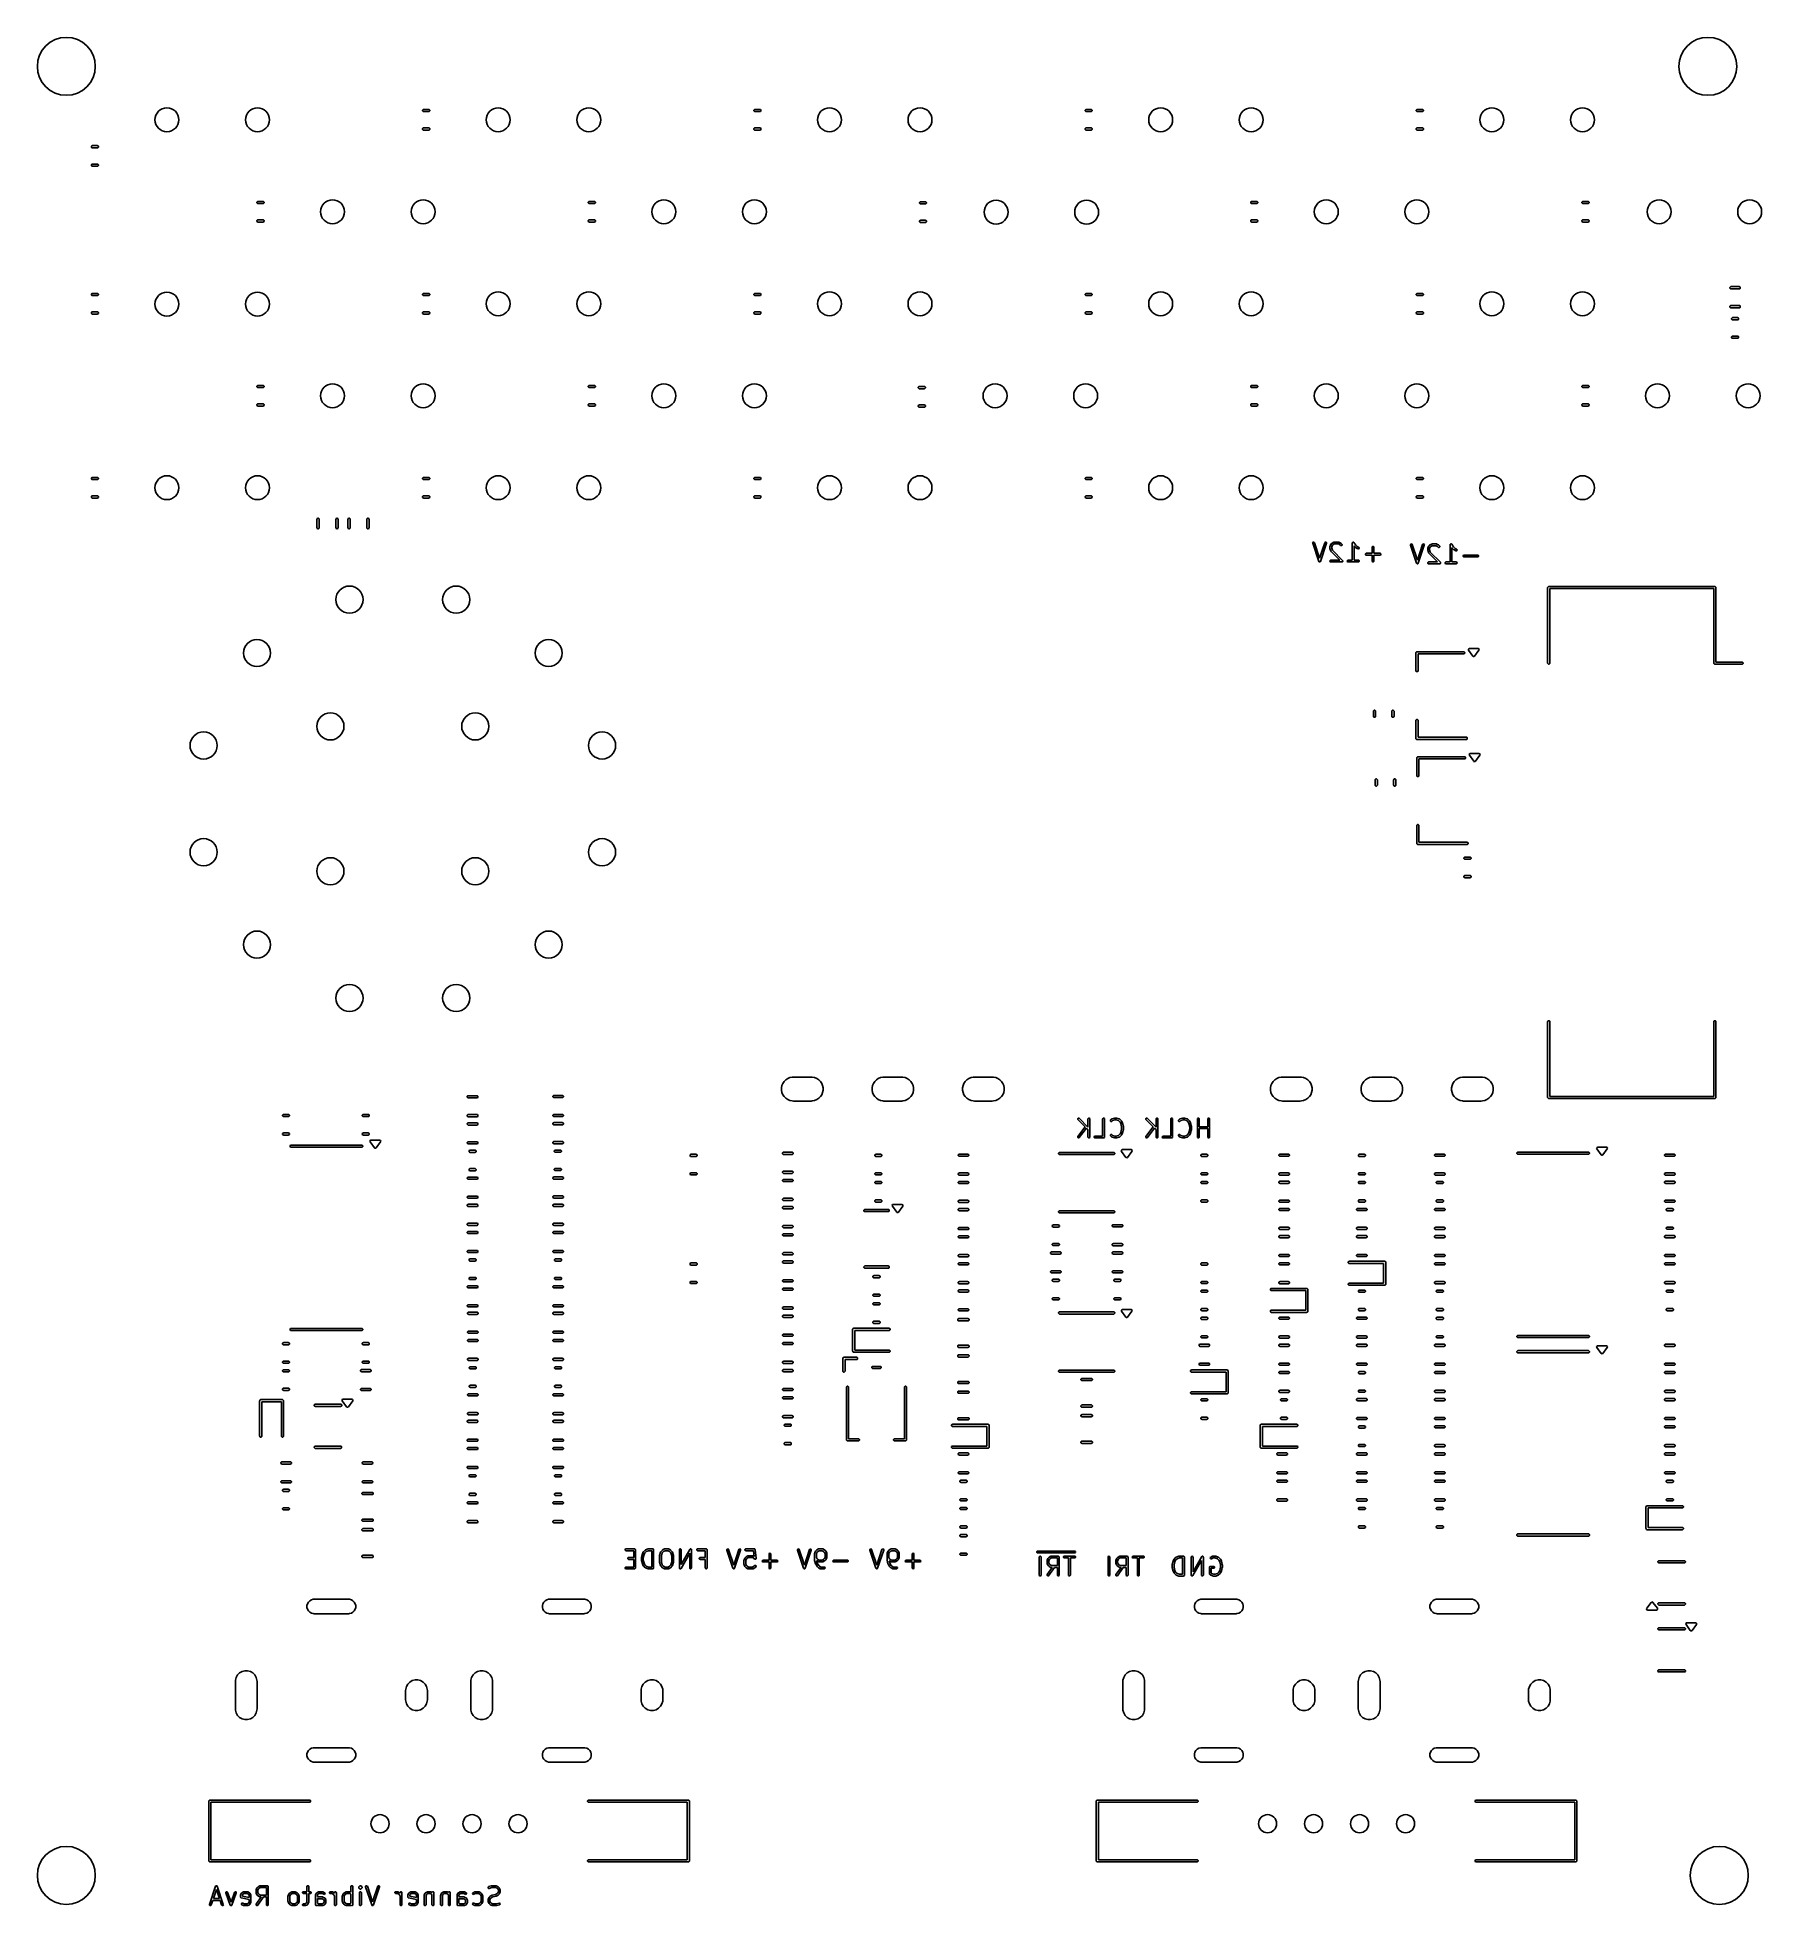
# Model space of a CAD drawing. Extents: x 0.11 to 3.86, y 0.09 to 4.16.
import ezdxf

# ---------------------------------------------------------------- set-up
doc = ezdxf.new("R2010")
doc.units = 0
doc.header["$MEASUREMENT"] = 0
doc.layers.add('BLACK', color=7, linetype='CONTINUOUS')

msp = doc.modelspace()

# ---------------------------------------------------------------- linework, layer by layer
at = {"layer": 'BLACK', "linetype": 'CONTINUOUS'}
for p, q in [((0.9464, 3.9974), (0.9477, 3.9986)), ((0.9464, 3.9956), (0.9464, 3.9974)), ((0.9477, 3.9943), (0.9464, 3.9956)), ((0.9477, 3.9986), (0.9486, 3.9988)), ((0.9486, 3.9941), (0.9477, 3.9943)), ((0.9486, 3.9988), (0.9597, 3.9988)), ((0.9597, 3.9941), (0.9486, 3.9941)), ((0.9597, 3.9988), (0.9606, 3.9986)), ((0.9606, 3.9943), (0.9597, 3.9941)), ((0.9606, 3.9986), (0.9619, 3.9974)), ((0.9619, 3.9956), (0.9606, 3.9943)), ((0.9619, 3.9974), (0.9619, 3.9956)), ((1.6664, 3.9974), (1.6677, 3.9986)), ((1.6664, 3.9956), (1.6664, 3.9974)), ((1.6677, 3.9943), (1.6664, 3.9956)), ((1.6677, 3.9986), (1.6686, 3.9988)), ((1.6686, 3.9941), (1.6677, 3.9943)), ((1.6686, 3.9988), (1.6797, 3.9988)), ((1.6797, 3.9941), (1.6686, 3.9941)), ((1.6797, 3.9988), (1.6806, 3.9986)), ((1.6806, 3.9943), (1.6797, 3.9941)), ((1.6806, 3.9986), (1.6819, 3.9974)), ((1.6819, 3.9956), (1.6806, 3.9943)), ((1.6819, 3.9974), (1.6819, 3.9956)), ((2.3864, 3.9974), (2.3877, 3.9986)), ((2.3864, 3.9956), (2.3864, 3.9974)), ((2.3877, 3.9943), (2.3864, 3.9956)), ((2.3877, 3.9986), (2.3886, 3.9988)), ((2.3886, 3.9941), (2.3877, 3.9943)), ((2.3886, 3.9988), (2.3997, 3.9988)), ((2.3997, 3.9941), (2.3886, 3.9941)), ((2.3997, 3.9988), (2.4006, 3.9986)), ((2.4006, 3.9943), (2.3997, 3.9941)), ((2.4006, 3.9986), (2.4019, 3.9974)), ((2.4019, 3.9956), (2.4006, 3.9943)), ((2.4019, 3.9974), (2.4019, 3.9956)), ((3.1064, 3.9974), (3.1077, 3.9986)), ((3.1064, 3.9956), (3.1064, 3.9974)), ((3.1077, 3.9943), (3.1064, 3.9956)), ((3.1077, 3.9986), (3.1086, 3.9988)), ((3.1086, 3.9941), (3.1077, 3.9943)), ((3.1086, 3.9988), (3.1197, 3.9988)), ((3.1197, 3.9941), (3.1086, 3.9941)), ((3.1197, 3.9988), (3.1206, 3.9986)), ((3.1206, 3.9943), (3.1197, 3.9941)), ((3.1206, 3.9986), (3.1219, 3.9974)), ((3.1219, 3.9956), (3.1206, 3.9943)), ((3.1219, 3.9974), (3.1219, 3.9956)), ((0.9464, 3.9572), (0.9477, 3.9585)), ((0.9464, 3.9554), (0.9464, 3.9572)), ((0.9477, 3.9541), (0.9464, 3.9554)), ((0.9477, 3.9585), (0.9486, 3.9587)), ((0.9486, 3.9539), (0.9477, 3.9541)), ((0.9486, 3.9587), (0.9597, 3.9587)), ((0.9597, 3.9539), (0.9486, 3.9539)), ((0.9597, 3.9587), (0.9606, 3.9585)), ((0.9606, 3.9541), (0.9597, 3.9539)), ((0.9606, 3.9585), (0.9619, 3.9572)), ((0.9619, 3.9554), (0.9606, 3.9541)), ((0.9619, 3.9572), (0.9619, 3.9554)), ((1.6664, 3.9572), (1.6677, 3.9585)), ((1.6664, 3.9554), (1.6664, 3.9572)), ((1.6677, 3.9541), (1.6664, 3.9554)), ((1.6677, 3.9585), (1.6686, 3.9587)), ((1.6686, 3.9539), (1.6677, 3.9541)), ((1.6686, 3.9587), (1.6797, 3.9587)), ((1.6797, 3.9539), (1.6686, 3.9539)), ((1.6797, 3.9587), (1.6806, 3.9585)), ((1.6806, 3.9541), (1.6797, 3.9539)), ((1.6806, 3.9585), (1.6819, 3.9572)), ((1.6819, 3.9554), (1.6806, 3.9541)), ((1.6819, 3.9572), (1.6819, 3.9554)), ((2.3864, 3.9572), (2.3877, 3.9585)), ((2.3864, 3.9554), (2.3864, 3.9572)), ((2.3877, 3.9541), (2.3864, 3.9554)), ((2.3877, 3.9585), (2.3886, 3.9587)), ((2.3886, 3.9539), (2.3877, 3.9541)), ((2.3886, 3.9587), (2.3997, 3.9587)), ((2.3997, 3.9539), (2.3886, 3.9539)), ((2.3997, 3.9587), (2.4006, 3.9585)), ((2.4006, 3.9541), (2.3997, 3.9539)), ((2.4006, 3.9585), (2.4019, 3.9572)), ((2.4019, 3.9554), (2.4006, 3.9541)), ((2.4019, 3.9572), (2.4019, 3.9554)), ((3.1064, 3.9572), (3.1077, 3.9585)), ((3.1064, 3.9554), (3.1064, 3.9572)), ((3.1077, 3.9541), (3.1064, 3.9554)), ((3.1077, 3.9585), (3.1086, 3.9587)), ((3.1086, 3.9539), (3.1077, 3.9541)), ((3.1086, 3.9587), (3.1197, 3.9587)), ((3.1197, 3.9539), (3.1086, 3.9539)), ((3.1197, 3.9587), (3.1206, 3.9585)), ((3.1206, 3.9541), (3.1197, 3.9539)), ((3.1206, 3.9585), (3.1219, 3.9572)), ((3.1219, 3.9554), (3.1206, 3.9541)), ((3.1219, 3.9572), (3.1219, 3.9554)), ((0.2264, 3.9186), (0.2277, 3.9199)), ((0.2264, 3.9168), (0.2264, 3.9186)), ((0.2277, 3.9155), (0.2264, 3.9168)), ((0.2277, 3.9199), (0.2286, 3.9201)), ((0.2286, 3.9154), (0.2277, 3.9155)), ((0.2286, 3.9201), (0.2397, 3.9201)), ((0.2397, 3.9154), (0.2286, 3.9154)), ((0.2397, 3.9201), (0.2406, 3.9199)), ((0.2406, 3.9155), (0.2397, 3.9154)), ((0.2406, 3.9199), (0.2419, 3.9186)), ((0.2419, 3.9168), (0.2406, 3.9155)), ((0.2419, 3.9186), (0.2419, 3.9168)), ((0.2264, 3.8785), (0.2277, 3.8797)), ((0.2264, 3.8767), (0.2264, 3.8785)), ((0.2277, 3.8754), (0.2264, 3.8767)), ((0.2277, 3.8797), (0.2286, 3.8799)), ((0.2286, 3.8752), (0.2277, 3.8754)), ((0.2286, 3.8799), (0.2397, 3.8799)), ((0.2397, 3.8752), (0.2286, 3.8752)), ((0.2397, 3.8799), (0.2406, 3.8797)), ((0.2406, 3.8754), (0.2397, 3.8752)), ((0.2406, 3.8797), (0.2419, 3.8785)), ((0.2419, 3.8767), (0.2406, 3.8754)), ((0.2419, 3.8785), (0.2419, 3.8767)), ((0.5864, 3.7974), (0.5877, 3.7986)), ((0.5864, 3.7956), (0.5864, 3.7974)), ((0.5877, 3.7943), (0.5864, 3.7956)), ((0.5877, 3.7986), (0.5886, 3.7988)), ((0.5886, 3.7941), (0.5877, 3.7943)), ((0.5886, 3.7988), (0.5997, 3.7988)), ((0.5997, 3.7941), (0.5886, 3.7941)), ((0.5997, 3.7988), (0.6006, 3.7986)), ((0.6006, 3.7943), (0.5997, 3.7941)), ((0.6006, 3.7986), (0.6019, 3.7974)), ((0.6019, 3.7956), (0.6006, 3.7943)), ((0.6019, 3.7974), (0.6019, 3.7956)), ((1.3064, 3.7974), (1.3077, 3.7986)), ((1.3064, 3.7956), (1.3064, 3.7974)), ((1.3077, 3.7943), (1.3064, 3.7956)), ((1.3077, 3.7986), (1.3086, 3.7988)), ((1.3086, 3.7941), (1.3077, 3.7943)), ((1.3086, 3.7988), (1.3197, 3.7988)), ((1.3197, 3.7941), (1.3086, 3.7941)), ((1.3197, 3.7988), (1.3206, 3.7986)), ((1.3206, 3.7943), (1.3197, 3.7941)), ((1.3206, 3.7986), (1.3219, 3.7974)), ((1.3219, 3.7956), (1.3206, 3.7943)), ((1.3219, 3.7974), (1.3219, 3.7956)), ((2.0264, 3.7966), (2.0277, 3.7979)), ((2.0264, 3.7948), (2.0264, 3.7966)), ((2.0277, 3.7935), (2.0264, 3.7948)), ((2.0277, 3.7979), (2.0286, 3.798)), ((2.0286, 3.7933), (2.0277, 3.7935)), ((2.0286, 3.798), (2.0397, 3.798)), ((2.0397, 3.7933), (2.0286, 3.7933)), ((2.0397, 3.798), (2.0406, 3.7979)), ((2.0406, 3.7935), (2.0397, 3.7933)), ((2.0406, 3.7979), (2.0419, 3.7966)), ((2.0419, 3.7948), (2.0406, 3.7935)), ((2.0419, 3.7966), (2.0419, 3.7948)), ((2.7464, 3.7974), (2.7477, 3.7986)), ((2.7464, 3.7956), (2.7464, 3.7974)), ((2.7477, 3.7943), (2.7464, 3.7956)), ((2.7477, 3.7986), (2.7486, 3.7988)), ((2.7486, 3.7941), (2.7477, 3.7943)), ((2.7486, 3.7988), (2.7597, 3.7988)), ((2.7597, 3.7941), (2.7486, 3.7941)), ((2.7597, 3.7988), (2.7606, 3.7986)), ((2.7606, 3.7943), (2.7597, 3.7941)), ((2.7606, 3.7986), (2.7619, 3.7974)), ((2.7619, 3.7956), (2.7606, 3.7943)), ((2.7619, 3.7974), (2.7619, 3.7956)), ((3.4664, 3.7974), (3.4677, 3.7986)), ((3.4664, 3.7956), (3.4664, 3.7974)), ((3.4677, 3.7943), (3.4664, 3.7956)), ((3.4677, 3.7986), (3.4686, 3.7988)), ((3.4686, 3.7941), (3.4677, 3.7943)), ((3.4686, 3.7988), (3.4797, 3.7988)), ((3.4797, 3.7941), (3.4686, 3.7941)), ((3.4797, 3.7988), (3.4806, 3.7986)), ((3.4806, 3.7943), (3.4797, 3.7941)), ((3.4806, 3.7986), (3.4819, 3.7974)), ((3.4819, 3.7956), (3.4806, 3.7943)), ((3.4819, 3.7974), (3.4819, 3.7956)), ((0.5864, 3.7572), (0.5877, 3.7585)), ((0.5864, 3.7554), (0.5864, 3.7572)), ((0.5877, 3.7541), (0.5864, 3.7554)), ((0.5877, 3.7585), (0.5886, 3.7587)), ((0.5886, 3.7539), (0.5877, 3.7541)), ((0.5886, 3.7587), (0.5997, 3.7587)), ((0.5997, 3.7539), (0.5886, 3.7539)), ((0.5997, 3.7587), (0.6006, 3.7585)), ((0.6006, 3.7541), (0.5997, 3.7539)), ((0.6006, 3.7585), (0.6019, 3.7572)), ((0.6019, 3.7554), (0.6006, 3.7541)), ((0.6019, 3.7572), (0.6019, 3.7554)), ((1.3064, 3.7572), (1.3077, 3.7585)), ((1.3064, 3.7554), (1.3064, 3.7572)), ((1.3077, 3.7541), (1.3064, 3.7554)), ((1.3077, 3.7585), (1.3086, 3.7587)), ((1.3086, 3.7539), (1.3077, 3.7541)), ((1.3086, 3.7587), (1.3197, 3.7587)), ((1.3197, 3.7539), (1.3086, 3.7539)), ((1.3197, 3.7587), (1.3206, 3.7585)), ((1.3206, 3.7541), (1.3197, 3.7539)), ((1.3206, 3.7585), (1.3219, 3.7572)), ((1.3219, 3.7554), (1.3206, 3.7541)), ((1.3219, 3.7572), (1.3219, 3.7554)), ((2.0264, 3.7564), (2.0277, 3.7577)), ((2.0264, 3.7546), (2.0264, 3.7564)), ((2.0277, 3.7533), (2.0264, 3.7546)), ((2.0277, 3.7577), (2.0286, 3.7579)), ((2.0286, 3.7531), (2.0277, 3.7533)), ((2.0286, 3.7579), (2.0397, 3.7579)), ((2.0397, 3.7531), (2.0286, 3.7531)), ((2.0397, 3.7579), (2.0406, 3.7577)), ((2.0406, 3.7533), (2.0397, 3.7531)), ((2.0406, 3.7577), (2.0419, 3.7564)), ((2.0419, 3.7546), (2.0406, 3.7533)), ((2.0419, 3.7564), (2.0419, 3.7546)), ((2.7464, 3.7572), (2.7477, 3.7585)), ((2.7464, 3.7554), (2.7464, 3.7572)), ((2.7477, 3.7541), (2.7464, 3.7554)), ((2.7477, 3.7585), (2.7486, 3.7587)), ((2.7486, 3.7539), (2.7477, 3.7541)), ((2.7486, 3.7587), (2.7597, 3.7587)), ((2.7597, 3.7539), (2.7486, 3.7539)), ((2.7597, 3.7587), (2.7606, 3.7585)), ((2.7606, 3.7541), (2.7597, 3.7539)), ((2.7606, 3.7585), (2.7619, 3.7572)), ((2.7619, 3.7554), (2.7606, 3.7541)), ((2.7619, 3.7572), (2.7619, 3.7554)), ((3.4664, 3.7572), (3.4677, 3.7585)), ((3.4664, 3.7554), (3.4664, 3.7572)), ((3.4677, 3.7541), (3.4664, 3.7554)), ((3.4677, 3.7585), (3.4686, 3.7587)), ((3.4686, 3.7539), (3.4677, 3.7541)), ((3.4686, 3.7587), (3.4797, 3.7587)), ((3.4797, 3.7539), (3.4686, 3.7539)), ((3.4797, 3.7587), (3.4806, 3.7585)), ((3.4806, 3.7541), (3.4797, 3.7539)), ((3.4806, 3.7585), (3.4819, 3.7572)), ((3.4819, 3.7554), (3.4806, 3.7541)), ((3.4819, 3.7572), (3.4819, 3.7554)), ((0.2264, 3.5974), (0.2277, 3.5986)), ((0.2264, 3.5956), (0.2264, 3.5974)), ((0.2277, 3.5943), (0.2264, 3.5956)), ((0.2277, 3.5986), (0.2286, 3.5988)), ((0.2286, 3.5941), (0.2277, 3.5943)), ((0.2286, 3.5988), (0.2397, 3.5988)), ((0.2397, 3.5941), (0.2286, 3.5941)), ((0.2397, 3.5988), (0.2406, 3.5986)), ((0.2406, 3.5943), (0.2397, 3.5941)), ((0.2406, 3.5986), (0.2419, 3.5974)), ((0.2419, 3.5956), (0.2406, 3.5943)), ((0.2419, 3.5974), (0.2419, 3.5956)), ((0.9464, 3.5974), (0.9477, 3.5986)), ((0.9464, 3.5956), (0.9464, 3.5974)), ((0.9477, 3.5943), (0.9464, 3.5956)), ((0.9477, 3.5986), (0.9486, 3.5988)), ((0.9486, 3.5941), (0.9477, 3.5943)), ((0.9486, 3.5988), (0.9597, 3.5988)), ((0.9597, 3.5941), (0.9486, 3.5941)), ((0.9597, 3.5988), (0.9606, 3.5986)), ((0.9606, 3.5943), (0.9597, 3.5941)), ((0.9606, 3.5986), (0.9619, 3.5974)), ((0.9619, 3.5956), (0.9606, 3.5943)), ((0.9619, 3.5974), (0.9619, 3.5956)), ((1.6664, 3.5974), (1.6677, 3.5986)), ((1.6664, 3.5956), (1.6664, 3.5974)), ((1.6677, 3.5943), (1.6664, 3.5956)), ((1.6677, 3.5986), (1.6686, 3.5988)), ((1.6686, 3.5941), (1.6677, 3.5943)), ((1.6686, 3.5988), (1.6797, 3.5988)), ((1.6797, 3.5941), (1.6686, 3.5941)), ((1.6797, 3.5988), (1.6806, 3.5986)), ((1.6806, 3.5943), (1.6797, 3.5941)), ((1.6806, 3.5986), (1.6819, 3.5974)), ((1.6819, 3.5956), (1.6806, 3.5943)), ((1.6819, 3.5974), (1.6819, 3.5956)), ((2.3864, 3.5974), (2.3877, 3.5986)), ((2.3864, 3.5956), (2.3864, 3.5974)), ((2.3877, 3.5943), (2.3864, 3.5956)), ((2.3877, 3.5986), (2.3886, 3.5988)), ((2.3886, 3.5941), (2.3877, 3.5943)), ((2.3886, 3.5988), (2.3997, 3.5988)), ((2.3997, 3.5941), (2.3886, 3.5941)), ((2.3997, 3.5988), (2.4006, 3.5986)), ((2.4006, 3.5943), (2.3997, 3.5941)), ((2.4006, 3.5986), (2.4019, 3.5974)), ((2.4019, 3.5956), (2.4006, 3.5943)), ((2.4019, 3.5974), (2.4019, 3.5956)), ((3.1064, 3.5974), (3.1077, 3.5986)), ((3.1064, 3.5956), (3.1064, 3.5974)), ((3.1077, 3.5943), (3.1064, 3.5956)), ((3.1077, 3.5986), (3.1086, 3.5988)), ((3.1086, 3.5941), (3.1077, 3.5943)), ((3.1086, 3.5988), (3.1197, 3.5988)), ((3.1197, 3.5941), (3.1086, 3.5941)), ((3.1197, 3.5988), (3.1206, 3.5986)), ((3.1206, 3.5943), (3.1197, 3.5941)), ((3.1206, 3.5986), (3.1219, 3.5974)), ((3.1219, 3.5956), (3.1206, 3.5943)), ((3.1219, 3.5974), (3.1219, 3.5956)), ((3.7877, 3.612), (3.789, 3.6133)), ((3.7877, 3.6102), (3.7877, 3.612)), ((3.789, 3.6089), (3.7877, 3.6102)), ((3.789, 3.6133), (3.7899, 3.6135)), ((3.7899, 3.6088), (3.789, 3.6089)), ((3.7899, 3.6135), (3.8086, 3.6135)), ((3.8086, 3.6088), (3.7899, 3.6088)), ((3.8086, 3.6135), (3.8095, 3.6133)), ((3.8095, 3.6089), (3.8086, 3.6088)), ((3.8095, 3.6133), (3.8107, 3.612)), ((3.8107, 3.6102), (3.8095, 3.6089)), ((3.8107, 3.612), (3.8107, 3.6102)), ((0.2264, 3.5572), (0.2277, 3.5585)), ((0.2264, 3.5554), (0.2264, 3.5572)), ((0.2277, 3.5541), (0.2264, 3.5554)), ((0.2277, 3.5585), (0.2286, 3.5587)), ((0.2286, 3.5539), (0.2277, 3.5541)), ((0.2286, 3.5587), (0.2397, 3.5587)), ((0.2397, 3.5539), (0.2286, 3.5539)), ((0.2397, 3.5587), (0.2406, 3.5585)), ((0.2406, 3.5541), (0.2397, 3.5539)), ((0.2406, 3.5585), (0.2419, 3.5572)), ((0.2419, 3.5554), (0.2406, 3.5541)), ((0.2419, 3.5572), (0.2419, 3.5554)), ((0.9464, 3.5572), (0.9477, 3.5585)), ((0.9464, 3.5554), (0.9464, 3.5572)), ((0.9477, 3.5541), (0.9464, 3.5554)), ((0.9477, 3.5585), (0.9486, 3.5587)), ((0.9486, 3.5539), (0.9477, 3.5541)), ((0.9486, 3.5587), (0.9597, 3.5587)), ((0.9597, 3.5539), (0.9486, 3.5539)), ((0.9597, 3.5587), (0.9606, 3.5585)), ((0.9606, 3.5541), (0.9597, 3.5539)), ((0.9606, 3.5585), (0.9619, 3.5572)), ((0.9619, 3.5554), (0.9606, 3.5541)), ((0.9619, 3.5572), (0.9619, 3.5554)), ((1.6664, 3.5572), (1.6677, 3.5585)), ((1.6664, 3.5554), (1.6664, 3.5572)), ((1.6677, 3.5541), (1.6664, 3.5554)), ((1.6677, 3.5585), (1.6686, 3.5587)), ((1.6686, 3.5539), (1.6677, 3.5541)), ((1.6686, 3.5587), (1.6797, 3.5587)), ((1.6797, 3.5539), (1.6686, 3.5539)), ((1.6797, 3.5587), (1.6806, 3.5585)), ((1.6806, 3.5541), (1.6797, 3.5539)), ((1.6806, 3.5585), (1.6819, 3.5572)), ((1.6819, 3.5554), (1.6806, 3.5541)), ((1.6819, 3.5572), (1.6819, 3.5554)), ((2.3864, 3.5572), (2.3877, 3.5585)), ((2.3864, 3.5554), (2.3864, 3.5572)), ((2.3877, 3.5541), (2.3864, 3.5554)), ((2.3877, 3.5585), (2.3886, 3.5587)), ((2.3886, 3.5539), (2.3877, 3.5541)), ((2.3886, 3.5587), (2.3997, 3.5587)), ((2.3997, 3.5539), (2.3886, 3.5539)), ((2.3997, 3.5587), (2.4006, 3.5585)), ((2.4006, 3.5541), (2.3997, 3.5539)), ((2.4006, 3.5585), (2.4019, 3.5572)), ((2.4019, 3.5554), (2.4006, 3.5541)), ((2.4019, 3.5572), (2.4019, 3.5554)), ((3.1064, 3.5572), (3.1077, 3.5585)), ((3.1064, 3.5554), (3.1064, 3.5572)), ((3.1077, 3.5541), (3.1064, 3.5554)), ((3.1077, 3.5585), (3.1086, 3.5587)), ((3.1086, 3.5539), (3.1077, 3.5541)), ((3.1086, 3.5587), (3.1197, 3.5587)), ((3.1197, 3.5539), (3.1086, 3.5539)), ((3.1197, 3.5587), (3.1206, 3.5585)), ((3.1206, 3.5541), (3.1197, 3.5539)), ((3.1206, 3.5585), (3.1219, 3.5572)), ((3.1219, 3.5554), (3.1206, 3.5541)), ((3.1219, 3.5572), (3.1219, 3.5554)), ((3.7877, 3.5709), (3.789, 3.5722)), ((3.7877, 3.5691), (3.7877, 3.5709)), ((3.789, 3.5678), (3.7877, 3.5691)), ((3.789, 3.5722), (3.7899, 3.5723)), ((3.7899, 3.5676), (3.789, 3.5678)), ((3.7899, 3.5723), (3.8086, 3.5723)), ((3.8086, 3.5676), (3.7899, 3.5676)), ((3.7915, 3.5446), (3.7928, 3.5459)), ((3.7915, 3.5428), (3.7915, 3.5446)), ((3.7928, 3.5415), (3.7915, 3.5428)), ((3.7928, 3.5459), (3.7937, 3.5461)), ((3.7937, 3.5413), (3.7928, 3.5415)), ((3.7937, 3.5461), (3.8047, 3.5461)), ((3.8047, 3.5413), (3.7937, 3.5413)), ((3.8047, 3.5461), (3.8057, 3.5459)), ((3.8057, 3.5415), (3.8047, 3.5413)), ((3.8057, 3.5459), (3.8069, 3.5446)), ((3.8069, 3.5428), (3.8057, 3.5415)), ((3.8069, 3.5446), (3.8069, 3.5428)), ((3.8086, 3.5723), (3.8095, 3.5722)), ((3.8095, 3.5678), (3.8086, 3.5676)), ((3.8095, 3.5722), (3.8107, 3.5709)), ((3.8107, 3.5691), (3.8095, 3.5678)), ((3.8107, 3.5709), (3.8107, 3.5691)), ((3.7915, 3.5044), (3.7928, 3.5057)), ((3.7915, 3.5026), (3.7915, 3.5044)), ((3.7928, 3.5014), (3.7915, 3.5026)), ((3.7928, 3.5057), (3.7937, 3.5059)), ((3.7937, 3.5012), (3.7928, 3.5014)), ((3.7937, 3.5059), (3.8047, 3.5059)), ((3.8047, 3.5012), (3.7937, 3.5012)), ((3.8047, 3.5059), (3.8057, 3.5057)), ((3.8057, 3.5014), (3.8047, 3.5012)), ((3.8057, 3.5057), (3.8069, 3.5044)), ((3.8069, 3.5026), (3.8057, 3.5014)), ((3.8069, 3.5044), (3.8069, 3.5026)), ((0.5864, 3.3974), (0.5877, 3.3986)), ((0.5864, 3.3956), (0.5864, 3.3974)), ((0.5877, 3.3943), (0.5864, 3.3956)), ((0.5877, 3.3986), (0.5886, 3.3988)), ((0.5886, 3.3941), (0.5877, 3.3943)), ((0.5886, 3.3988), (0.5997, 3.3988)), ((0.5997, 3.3941), (0.5886, 3.3941)), ((0.5997, 3.3988), (0.6006, 3.3986)), ((0.6006, 3.3943), (0.5997, 3.3941)), ((0.6006, 3.3986), (0.6019, 3.3974)), ((0.6019, 3.3956), (0.6006, 3.3943)), ((0.6019, 3.3974), (0.6019, 3.3956)), ((1.3064, 3.3974), (1.3077, 3.3986)), ((1.3064, 3.3956), (1.3064, 3.3974)), ((1.3077, 3.3943), (1.3064, 3.3956)), ((1.3077, 3.3986), (1.3086, 3.3988)), ((1.3086, 3.3941), (1.3077, 3.3943)), ((1.3086, 3.3988), (1.3197, 3.3988)), ((1.3197, 3.3941), (1.3086, 3.3941)), ((1.3197, 3.3988), (1.3206, 3.3986)), ((1.3206, 3.3943), (1.3197, 3.3941)), ((1.3206, 3.3986), (1.3219, 3.3974)), ((1.3219, 3.3956), (1.3206, 3.3943)), ((1.3219, 3.3974), (1.3219, 3.3956)), ((2.0238, 3.395), (2.0251, 3.3963)), ((2.0238, 3.3932), (2.0238, 3.395)), ((2.0251, 3.3919), (2.0238, 3.3932)), ((2.0251, 3.3963), (2.026, 3.3965)), ((2.026, 3.3917), (2.0251, 3.3919)), ((2.026, 3.3965), (2.037, 3.3965)), ((2.037, 3.3917), (2.026, 3.3917)), ((2.037, 3.3965), (2.0379, 3.3963)), ((2.0379, 3.3919), (2.037, 3.3917)), ((2.0379, 3.3963), (2.0392, 3.395)), ((2.0392, 3.3932), (2.0379, 3.3919)), ((2.0392, 3.395), (2.0392, 3.3932)), ((2.7464, 3.3974), (2.7477, 3.3986)), ((2.7464, 3.3956), (2.7464, 3.3974)), ((2.7477, 3.3943), (2.7464, 3.3956)), ((2.7477, 3.3986), (2.7486, 3.3988)), ((2.7486, 3.3941), (2.7477, 3.3943)), ((2.7486, 3.3988), (2.7597, 3.3988)), ((2.7597, 3.3941), (2.7486, 3.3941)), ((2.7597, 3.3988), (2.7606, 3.3986)), ((2.7606, 3.3943), (2.7597, 3.3941)), ((2.7606, 3.3986), (2.7619, 3.3974)), ((2.7619, 3.3956), (2.7606, 3.3943)), ((2.7619, 3.3974), (2.7619, 3.3956)), ((3.4664, 3.3974), (3.4677, 3.3986)), ((3.4664, 3.3956), (3.4664, 3.3974)), ((3.4677, 3.3943), (3.4664, 3.3956)), ((3.4677, 3.3986), (3.4686, 3.3988)), ((3.4686, 3.3941), (3.4677, 3.3943)), ((3.4686, 3.3988), (3.4797, 3.3988)), ((3.4797, 3.3941), (3.4686, 3.3941)), ((3.4797, 3.3988), (3.4806, 3.3986)), ((3.4806, 3.3943), (3.4797, 3.3941)), ((3.4806, 3.3986), (3.4819, 3.3974)), ((3.4819, 3.3956), (3.4806, 3.3943)), ((3.4819, 3.3974), (3.4819, 3.3956)), ((0.5864, 3.3572), (0.5877, 3.3585)), ((0.5864, 3.3554), (0.5864, 3.3572)), ((0.5877, 3.3541), (0.5864, 3.3554)), ((0.5877, 3.3585), (0.5886, 3.3587)), ((0.5886, 3.3539), (0.5877, 3.3541)), ((0.5886, 3.3587), (0.5997, 3.3587)), ((0.5997, 3.3539), (0.5886, 3.3539)), ((0.5997, 3.3587), (0.6006, 3.3585)), ((0.6006, 3.3541), (0.5997, 3.3539)), ((0.6006, 3.3585), (0.6019, 3.3572)), ((0.6019, 3.3554), (0.6006, 3.3541)), ((0.6019, 3.3572), (0.6019, 3.3554)), ((1.3064, 3.3572), (1.3077, 3.3585)), ((1.3064, 3.3554), (1.3064, 3.3572)), ((1.3077, 3.3541), (1.3064, 3.3554)), ((1.3077, 3.3585), (1.3086, 3.3587)), ((1.3086, 3.3539), (1.3077, 3.3541)), ((1.3086, 3.3587), (1.3197, 3.3587)), ((1.3197, 3.3539), (1.3086, 3.3539)), ((1.3197, 3.3587), (1.3206, 3.3585)), ((1.3206, 3.3541), (1.3197, 3.3539)), ((1.3206, 3.3585), (1.3219, 3.3572)), ((1.3219, 3.3554), (1.3206, 3.3541)), ((1.3219, 3.3572), (1.3219, 3.3554)), ((2.0238, 3.3548), (2.0251, 3.3561)), ((2.0238, 3.353), (2.0238, 3.3548)), ((2.0251, 3.3518), (2.0238, 3.353)), ((2.0251, 3.3561), (2.026, 3.3563)), ((2.026, 3.3516), (2.0251, 3.3518)), ((2.026, 3.3563), (2.037, 3.3563)), ((2.037, 3.3516), (2.026, 3.3516)), ((2.037, 3.3563), (2.0379, 3.3561)), ((2.0379, 3.3518), (2.037, 3.3516)), ((2.0379, 3.3561), (2.0392, 3.3548)), ((2.0392, 3.353), (2.0379, 3.3518)), ((2.0392, 3.3548), (2.0392, 3.353)), ((2.7464, 3.3572), (2.7477, 3.3585)), ((2.7464, 3.3554), (2.7464, 3.3572)), ((2.7477, 3.3541), (2.7464, 3.3554)), ((2.7477, 3.3585), (2.7486, 3.3587)), ((2.7486, 3.3539), (2.7477, 3.3541)), ((2.7486, 3.3587), (2.7597, 3.3587)), ((2.7597, 3.3539), (2.7486, 3.3539)), ((2.7597, 3.3587), (2.7606, 3.3585)), ((2.7606, 3.3541), (2.7597, 3.3539)), ((2.7606, 3.3585), (2.7619, 3.3572)), ((2.7619, 3.3554), (2.7606, 3.3541)), ((2.7619, 3.3572), (2.7619, 3.3554)), ((3.4664, 3.3572), (3.4677, 3.3585)), ((3.4664, 3.3554), (3.4664, 3.3572)), ((3.4677, 3.3541), (3.4664, 3.3554)), ((3.4677, 3.3585), (3.4686, 3.3587)), ((3.4686, 3.3539), (3.4677, 3.3541)), ((3.4686, 3.3587), (3.4797, 3.3587)), ((3.4797, 3.3539), (3.4686, 3.3539)), ((3.4797, 3.3587), (3.4806, 3.3585)), ((3.4806, 3.3541), (3.4797, 3.3539)), ((3.4806, 3.3585), (3.4819, 3.3572)), ((3.4819, 3.3554), (3.4806, 3.3541)), ((3.4819, 3.3572), (3.4819, 3.3554)), ((0.2264, 3.1974), (0.2277, 3.1986)), ((0.2264, 3.1956), (0.2264, 3.1974)), ((0.2277, 3.1943), (0.2264, 3.1956)), ((0.2277, 3.1986), (0.2286, 3.1988)), ((0.2286, 3.1941), (0.2277, 3.1943)), ((0.2286, 3.1988), (0.2397, 3.1988)), ((0.2397, 3.1941), (0.2286, 3.1941)), ((0.2397, 3.1988), (0.2406, 3.1986)), ((0.2406, 3.1943), (0.2397, 3.1941)), ((0.2406, 3.1986), (0.2419, 3.1974)), ((0.2419, 3.1956), (0.2406, 3.1943)), ((0.2419, 3.1974), (0.2419, 3.1956)), ((0.9464, 3.1974), (0.9477, 3.1986)), ((0.9464, 3.1956), (0.9464, 3.1974)), ((0.9477, 3.1943), (0.9464, 3.1956)), ((0.9477, 3.1986), (0.9486, 3.1988)), ((0.9486, 3.1941), (0.9477, 3.1943)), ((0.9486, 3.1988), (0.9597, 3.1988)), ((0.9597, 3.1941), (0.9486, 3.1941)), ((0.9597, 3.1988), (0.9606, 3.1986)), ((0.9606, 3.1943), (0.9597, 3.1941)), ((0.9606, 3.1986), (0.9619, 3.1974)), ((0.9619, 3.1956), (0.9606, 3.1943)), ((0.9619, 3.1974), (0.9619, 3.1956)), ((1.6664, 3.1974), (1.6677, 3.1986)), ((1.6664, 3.1956), (1.6664, 3.1974)), ((1.6677, 3.1943), (1.6664, 3.1956)), ((1.6677, 3.1986), (1.6686, 3.1988)), ((1.6686, 3.1941), (1.6677, 3.1943)), ((1.6686, 3.1988), (1.6797, 3.1988)), ((1.6797, 3.1941), (1.6686, 3.1941)), ((1.6797, 3.1988), (1.6806, 3.1986)), ((1.6806, 3.1943), (1.6797, 3.1941)), ((1.6806, 3.1986), (1.6819, 3.1974)), ((1.6819, 3.1956), (1.6806, 3.1943)), ((1.6819, 3.1974), (1.6819, 3.1956)), ((2.3864, 3.1974), (2.3877, 3.1986)), ((2.3864, 3.1956), (2.3864, 3.1974)), ((2.3877, 3.1943), (2.3864, 3.1956)), ((2.3877, 3.1986), (2.3886, 3.1988)), ((2.3886, 3.1941), (2.3877, 3.1943)), ((2.3886, 3.1988), (2.3997, 3.1988)), ((2.3997, 3.1941), (2.3886, 3.1941)), ((2.3997, 3.1988), (2.4006, 3.1986)), ((2.4006, 3.1943), (2.3997, 3.1941)), ((2.4006, 3.1986), (2.4019, 3.1974)), ((2.4019, 3.1956), (2.4006, 3.1943)), ((2.4019, 3.1974), (2.4019, 3.1956)), ((3.1064, 3.1974), (3.1077, 3.1986)), ((3.1064, 3.1956), (3.1064, 3.1974)), ((3.1077, 3.1943), (3.1064, 3.1956)), ((3.1077, 3.1986), (3.1086, 3.1988)), ((3.1086, 3.1941), (3.1077, 3.1943)), ((3.1086, 3.1988), (3.1197, 3.1988)), ((3.1197, 3.1941), (3.1086, 3.1941)), ((3.1197, 3.1988), (3.1206, 3.1986)), ((3.1206, 3.1943), (3.1197, 3.1941)), ((3.1206, 3.1986), (3.1219, 3.1974)), ((3.1219, 3.1956), (3.1206, 3.1943)), ((3.1219, 3.1974), (3.1219, 3.1956)), ((0.2264, 3.1572), (0.2277, 3.1585)), ((0.2264, 3.1554), (0.2264, 3.1572)), ((0.2277, 3.1541), (0.2264, 3.1554)), ((0.2277, 3.1585), (0.2286, 3.1587)), ((0.2286, 3.1539), (0.2277, 3.1541)), ((0.2286, 3.1587), (0.2397, 3.1587)), ((0.2397, 3.1539), (0.2286, 3.1539)), ((0.2397, 3.1587), (0.2406, 3.1585)), ((0.2406, 3.1541), (0.2397, 3.1539)), ((0.2406, 3.1585), (0.2419, 3.1572)), ((0.2419, 3.1554), (0.2406, 3.1541)), ((0.2419, 3.1572), (0.2419, 3.1554)), ((0.9464, 3.1572), (0.9477, 3.1585)), ((0.9464, 3.1554), (0.9464, 3.1572)), ((0.9477, 3.1541), (0.9464, 3.1554)), ((0.9477, 3.1585), (0.9486, 3.1587)), ((0.9486, 3.1539), (0.9477, 3.1541)), ((0.9486, 3.1587), (0.9597, 3.1587)), ((0.9597, 3.1539), (0.9486, 3.1539)), ((0.9597, 3.1587), (0.9606, 3.1585)), ((0.9606, 3.1541), (0.9597, 3.1539)), ((0.9606, 3.1585), (0.9619, 3.1572)), ((0.9619, 3.1554), (0.9606, 3.1541)), ((0.9619, 3.1572), (0.9619, 3.1554)), ((1.6664, 3.1572), (1.6677, 3.1585)), ((1.6664, 3.1554), (1.6664, 3.1572)), ((1.6677, 3.1541), (1.6664, 3.1554)), ((1.6677, 3.1585), (1.6686, 3.1587)), ((1.6686, 3.1539), (1.6677, 3.1541)), ((1.6686, 3.1587), (1.6797, 3.1587)), ((1.6797, 3.1539), (1.6686, 3.1539)), ((1.6797, 3.1587), (1.6806, 3.1585)), ((1.6806, 3.1541), (1.6797, 3.1539)), ((1.6806, 3.1585), (1.6819, 3.1572)), ((1.6819, 3.1554), (1.6806, 3.1541)), ((1.6819, 3.1572), (1.6819, 3.1554)), ((2.3864, 3.1572), (2.3877, 3.1585)), ((2.3864, 3.1554), (2.3864, 3.1572)), ((2.3877, 3.1541), (2.3864, 3.1554)), ((2.3877, 3.1585), (2.3886, 3.1587)), ((2.3886, 3.1539), (2.3877, 3.1541)), ((2.3886, 3.1587), (2.3997, 3.1587)), ((2.3997, 3.1539), (2.3886, 3.1539)), ((2.3997, 3.1587), (2.4006, 3.1585)), ((2.4006, 3.1541), (2.3997, 3.1539)), ((2.4006, 3.1585), (2.4019, 3.1572)), ((2.4019, 3.1554), (2.4006, 3.1541)), ((2.4019, 3.1572), (2.4019, 3.1554)), ((3.1064, 3.1572), (3.1077, 3.1585)), ((3.1064, 3.1554), (3.1064, 3.1572)), ((3.1077, 3.1541), (3.1064, 3.1554)), ((3.1077, 3.1585), (3.1086, 3.1587)), ((3.1086, 3.1539), (3.1077, 3.1541)), ((3.1086, 3.1587), (3.1197, 3.1587)), ((3.1197, 3.1539), (3.1086, 3.1539)), ((3.1197, 3.1587), (3.1206, 3.1585)), ((3.1206, 3.1541), (3.1197, 3.1539)), ((3.1206, 3.1585), (3.1219, 3.1572)), ((3.1219, 3.1554), (3.1206, 3.1541)), ((3.1219, 3.1572), (3.1219, 3.1554)), ((0.7168, 3.1078), (0.717, 3.1087)), ((0.7168, 3.0891), (0.7168, 3.1078)), ((0.717, 3.0882), (0.7168, 3.0891)), ((0.717, 3.1087), (0.7183, 3.1099)), ((0.7183, 3.0869), (0.717, 3.0882)), ((0.7183, 3.1099), (0.7201, 3.1099)), ((0.7201, 3.1099), (0.7214, 3.1087)), ((0.7214, 3.0882), (0.7201, 3.0869)), ((0.7214, 3.1087), (0.7216, 3.1078)), ((0.7216, 3.0891), (0.7214, 3.0882)), ((0.7216, 3.1078), (0.7216, 3.0891)), ((0.758, 3.1078), (0.7582, 3.1087)), ((0.758, 3.0891), (0.758, 3.1078)), ((0.7582, 3.0882), (0.758, 3.0891)), ((0.7582, 3.1087), (0.7594, 3.1099)), ((0.7594, 3.0869), (0.7582, 3.0882)), ((0.7594, 3.1099), (0.7612, 3.1099)), ((0.7612, 3.1099), (0.7625, 3.1087)), ((0.7625, 3.0882), (0.7612, 3.0869)), ((0.7625, 3.1087), (0.7627, 3.1078)), ((0.7627, 3.0891), (0.7625, 3.0882)), ((0.7627, 3.1078), (0.7627, 3.0891)), ((0.7842, 3.1078), (0.7843, 3.1087)), ((0.7842, 3.0891), (0.7842, 3.1078)), ((0.7843, 3.0882), (0.7842, 3.0891)), ((0.7843, 3.1087), (0.7856, 3.1099)), ((0.7856, 3.0869), (0.7843, 3.0882)), ((0.7856, 3.1099), (0.7874, 3.1099)), ((0.7874, 3.1099), (0.7887, 3.1087)), ((0.7887, 3.0882), (0.7874, 3.0869)), ((0.7887, 3.1087), (0.7889, 3.1078)), ((0.7889, 3.0891), (0.7887, 3.0882)), ((0.7889, 3.1078), (0.7889, 3.0891)), ((0.8253, 3.1078), (0.8255, 3.1087)), ((0.8253, 3.0891), (0.8253, 3.1078)), ((0.8255, 3.0882), (0.8253, 3.0891)), ((0.8255, 3.1087), (0.8268, 3.1099)), ((0.8268, 3.0869), (0.8255, 3.0882)), ((0.8268, 3.1099), (0.8286, 3.1099)), ((0.8286, 3.1099), (0.8298, 3.1087)), ((0.8298, 3.0882), (0.8286, 3.0869)), ((0.8298, 3.1087), (0.83, 3.1078)), ((0.83, 3.0891), (0.8298, 3.0882)), ((0.83, 3.1078), (0.83, 3.0891)), ((0.7201, 3.0869), (0.7183, 3.0869)), ((0.7612, 3.0869), (0.7594, 3.0869)), ((0.7874, 3.0869), (0.7856, 3.0869)), ((0.8286, 3.0869), (0.8268, 3.0869)), ((2.8811, 3.0563), (2.8818, 3.0577)), ((2.8812, 3.0556), (2.8811, 3.0563)), ((2.8943, 3.0162), (2.8812, 3.0556)), ((2.8818, 3.0577), (2.8832, 3.0582)), ((2.8832, 3.0582), (2.8845, 3.0575)), ((2.8845, 3.0575), (2.8849, 3.0568)), ((2.8849, 3.0568), (2.8962, 3.0231)), ((2.8962, 3.0231), (2.9074, 3.0568)), ((2.9112, 3.0556), (2.898, 3.0162)), ((2.9074, 3.0568), (2.9078, 3.0575)), ((2.9078, 3.0575), (2.9092, 3.0582)), ((2.9092, 3.0582), (2.9106, 3.0577)), ((2.9106, 3.0577), (2.9113, 3.0563)), ((2.9113, 3.0563), (2.9112, 3.0556)), ((2.9186, 3.0488), (2.9187, 3.0491)), ((2.9186, 3.0487), (2.9186, 3.0488)), ((2.9186, 3.0488), (2.9186, 3.0488)), ((2.9186, 3.045), (2.9186, 3.0487)), ((2.9187, 3.0491), (2.9187, 3.0495)), ((2.9187, 3.0495), (2.9188, 3.0495)), ((2.9188, 3.0496), (2.9207, 3.0533)), ((2.9188, 3.0495), (2.9188, 3.0496)), ((2.9207, 3.0533), (2.9209, 3.0536)), ((2.9209, 3.0536), (2.921, 3.0538)), ((2.921, 3.0538), (2.9229, 3.0557)), ((2.924, 3.0513), (2.9225, 3.0482)), ((2.9225, 3.0482), (2.9225, 3.0453)), ((2.9229, 3.0557), (2.9232, 3.0559)), ((2.9232, 3.0559), (2.9234, 3.0561)), ((2.9234, 3.0561), (2.9272, 3.058)), ((2.9255, 3.0527), (2.924, 3.0513)), ((2.9285, 3.0542), (2.9255, 3.0527)), ((2.9272, 3.058), (2.9273, 3.058)), ((2.9273, 3.058), (2.9276, 3.0581)), ((2.9273, 3.058), (2.9273, 3.058)), ((2.9276, 3.0581), (2.9279, 3.0582)), ((2.9279, 3.0582), (2.9279, 3.0582)), ((2.9279, 3.0582), (2.928, 3.0582)), ((2.928, 3.0582), (2.9374, 3.0582)), ((2.937, 3.0542), (2.9285, 3.0542)), ((2.94, 3.0527), (2.937, 3.0542)), ((2.9374, 3.0582), (2.9375, 3.0582)), ((2.9375, 3.0582), (2.9376, 3.0582)), ((2.9376, 3.0582), (2.9379, 3.0581)), ((2.9379, 3.0581), (2.9382, 3.058)), ((2.9382, 3.058), (2.9382, 3.058)), ((2.9382, 3.058), (2.9383, 3.058)), ((2.9383, 3.058), (2.942, 3.0561)), ((2.9416, 3.0511), (2.94, 3.0527)), ((2.9423, 3.0506), (2.9416, 3.0511)), ((2.942, 3.0561), (2.9423, 3.0559)), ((2.9423, 3.0559), (2.9426, 3.0557)), ((2.9438, 3.0506), (2.9423, 3.0506)), ((2.9426, 3.0557), (2.9444, 3.0538)), ((2.9449, 3.0517), (2.9438, 3.0506)), ((2.9444, 3.0538), (2.9449, 3.0532)), ((2.9449, 3.0532), (2.9449, 3.0517)), ((2.9673, 3.0562), (2.9675, 3.057)), ((2.9673, 3.0188), (2.9673, 3.0562)), ((2.9675, 3.057), (2.9676, 3.0571)), ((2.9676, 3.0571), (2.9677, 3.0573)), ((2.9677, 3.0573), (2.9681, 3.0576)), ((2.9681, 3.0576), (2.9685, 3.058)), ((2.9685, 3.058), (2.9687, 3.058)), ((2.9687, 3.058), (2.9689, 3.0581)), ((2.9689, 3.0581), (2.9695, 3.058)), ((2.9695, 3.058), (2.97, 3.058)), ((2.97, 3.058), (2.9702, 3.0579)), ((2.9702, 3.0579), (2.9704, 3.0578)), ((2.9704, 3.0578), (2.9709, 3.0573)), ((2.9709, 3.0573), (2.9746, 3.0518)), ((2.9714, 3.0495), (2.9713, 3.0497)), ((2.9713, 3.0497), (2.9713, 3.0188)), ((2.9715, 3.0493), (2.9714, 3.0495)), ((2.9716, 3.0492), (2.9715, 3.0493)), ((2.9754, 3.0454), (2.9716, 3.0492)), ((2.9746, 3.0518), (2.978, 3.0484)), ((2.978, 3.0484), (2.9814, 3.0467)), ((2.9814, 3.0467), (2.982, 3.0462)), ((3.0104, 3.0468), (3.0106, 3.0476)), ((3.0104, 3.0338), (3.0104, 3.0468)), ((3.0106, 3.0476), (3.0117, 3.0486)), ((3.0117, 3.0486), (3.0132, 3.0486)), ((3.0132, 3.0486), (3.0142, 3.0476)), ((3.0142, 3.0476), (3.0144, 3.0468)), ((3.0144, 3.0468), (3.0144, 3.0338)), ((3.0937, 3.0524), (3.0944, 3.0538)), ((3.0938, 3.0516), (3.0937, 3.0524)), ((3.1069, 3.0123), (3.0938, 3.0516)), ((3.0944, 3.0538), (3.0958, 3.0542)), ((3.0958, 3.0542), (3.0971, 3.0536)), ((3.0971, 3.0536), (3.0975, 3.0529)), ((3.0975, 3.0529), (3.1088, 3.0191)), ((3.1088, 3.0191), (3.12, 3.0529)), ((3.1238, 3.0516), (3.1106, 3.0123)), ((3.12, 3.0529), (3.1204, 3.0536)), ((3.1204, 3.0536), (3.1218, 3.0542)), ((3.1218, 3.0542), (3.1232, 3.0538)), ((3.1232, 3.0538), (3.1239, 3.0524)), ((3.1239, 3.0524), (3.1238, 3.0516)), ((3.1314, 3.0456), (3.1333, 3.0494)), ((3.1333, 3.0494), (3.1335, 3.0496)), ((3.1335, 3.0496), (3.1336, 3.0499)), ((3.1336, 3.0499), (3.1355, 3.0518)), ((3.1366, 3.0474), (3.1351, 3.0443)), ((3.1355, 3.0518), (3.1358, 3.052)), ((3.1358, 3.052), (3.136, 3.0522)), ((3.136, 3.0522), (3.1398, 3.054)), ((3.1381, 3.0488), (3.1366, 3.0474)), ((3.1411, 3.0503), (3.1381, 3.0488)), ((3.1398, 3.054), (3.1399, 3.0541)), ((3.1399, 3.0541), (3.1399, 3.0541)), ((3.1399, 3.0541), (3.1402, 3.0541)), ((3.1402, 3.0541), (3.1405, 3.0542)), ((3.1405, 3.0542), (3.1405, 3.0542)), ((3.1405, 3.0542), (3.1406, 3.0542)), ((3.1406, 3.0542), (3.15, 3.0542)), ((3.1496, 3.0503), (3.1411, 3.0503)), ((3.1526, 3.0488), (3.1496, 3.0503)), ((3.15, 3.0542), (3.1501, 3.0542)), ((3.1501, 3.0542), (3.1502, 3.0542)), ((3.1502, 3.0542), (3.1505, 3.0541)), ((3.1505, 3.0541), (3.1508, 3.0541)), ((3.1508, 3.0541), (3.1508, 3.0541)), ((3.1508, 3.0541), (3.1509, 3.054)), ((3.1509, 3.054), (3.1546, 3.0522)), ((3.1542, 3.0471), (3.1526, 3.0488)), ((3.1549, 3.0467), (3.1542, 3.0471)), ((3.1546, 3.0522), (3.1549, 3.052)), ((3.1549, 3.052), (3.1552, 3.0518)), ((3.1564, 3.0467), (3.1549, 3.0467)), ((3.1552, 3.0518), (3.157, 3.0499)), ((3.1575, 3.0478), (3.1564, 3.0467)), ((3.157, 3.0499), (3.1575, 3.0493)), ((3.1575, 3.0493), (3.1575, 3.0478)), ((3.1799, 3.0523), (3.1801, 3.053)), ((3.1799, 3.0149), (3.1799, 3.0523)), ((3.1801, 3.053), (3.1802, 3.0532)), ((3.1802, 3.0532), (3.1803, 3.0534)), ((3.1803, 3.0534), (3.1807, 3.0537)), ((3.1807, 3.0537), (3.1811, 3.0541)), ((3.1811, 3.0541), (3.1813, 3.0541)), ((3.1813, 3.0541), (3.1815, 3.0542)), ((3.1815, 3.0542), (3.1821, 3.0541)), ((3.1821, 3.0541), (3.1826, 3.0541)), ((3.1826, 3.0541), (3.1828, 3.0539)), ((3.1828, 3.0539), (3.183, 3.0539)), ((3.183, 3.0539), (3.1835, 3.0534)), ((3.1835, 3.0534), (3.1872, 3.0479)), ((3.1872, 3.0479), (3.1906, 3.0445)), ((2.8947, 3.0155), (2.8943, 3.0162)), ((2.8948, 3.0155), (2.8947, 3.0155)), ((2.8949, 3.0153), (2.8948, 3.0155)), ((2.8955, 3.0151), (2.8949, 3.0153)), ((2.896, 3.0149), (2.8955, 3.0151)), ((2.8962, 3.0149), (2.896, 3.0149)), ((2.8963, 3.0149), (2.8962, 3.0149)), ((2.8969, 3.0151), (2.8963, 3.0149)), ((2.8975, 3.0153), (2.8969, 3.0151)), ((2.8977, 3.0155), (2.8975, 3.0155)), ((2.8975, 3.0155), (2.8975, 3.0153)), ((2.898, 3.0162), (2.8977, 3.0155)), ((2.9186, 3.0446), (2.9186, 3.045)), ((2.9187, 3.0443), (2.9186, 3.0446)), ((2.9206, 3.0387), (2.9187, 3.0443)), ((2.9187, 3.0176), (2.9198, 3.0187)), ((2.9187, 3.0161), (2.9187, 3.0176)), ((2.9198, 3.015), (2.9187, 3.0161)), ((2.9198, 3.0187), (2.9205, 3.0188)), ((2.9205, 3.0149), (2.9198, 3.015)), ((2.9205, 3.0188), (2.9402, 3.0188)), ((2.9449, 3.0149), (2.9205, 3.0149)), ((2.9206, 3.0386), (2.9206, 3.0387)), ((2.9208, 3.0383), (2.9206, 3.0386)), ((2.9206, 3.0386), (2.9206, 3.0386)), ((2.9209, 3.038), (2.9208, 3.0383)), ((2.921, 3.038), (2.9209, 3.038)), ((2.921, 3.0379), (2.921, 3.038)), ((2.9402, 3.0188), (2.921, 3.0379)), ((2.9225, 3.0453), (2.9241, 3.0404)), ((2.9241, 3.0404), (2.9463, 3.0182)), ((2.9457, 3.015), (2.9449, 3.0149)), ((2.9467, 3.0161), (2.9457, 3.015)), ((2.9463, 3.0182), (2.9467, 3.0176)), ((2.9467, 3.0176), (2.9467, 3.0161)), ((2.9562, 3.0176), (2.9573, 3.0187)), ((2.9562, 3.0161), (2.9562, 3.0176)), ((2.9573, 3.015), (2.9562, 3.0161)), ((2.9573, 3.0187), (2.958, 3.0188)), ((2.958, 3.0149), (2.9573, 3.015)), ((2.958, 3.0188), (2.9673, 3.0188)), ((2.9805, 3.0149), (2.958, 3.0149)), ((2.9713, 3.0188), (2.9805, 3.0188)), ((2.9757, 3.0453), (2.9754, 3.0454)), ((2.9759, 3.0451), (2.9757, 3.0453)), ((2.9797, 3.0432), (2.9759, 3.0451)), ((2.9804, 3.043), (2.9797, 3.0432)), ((2.9818, 3.0435), (2.9804, 3.043)), ((2.9805, 3.0188), (2.9813, 3.0187)), ((2.9813, 3.015), (2.9805, 3.0149)), ((2.9813, 3.0187), (2.9824, 3.0176)), ((2.9824, 3.0161), (2.9813, 3.015)), ((2.9825, 3.0448), (2.9818, 3.0435)), ((2.982, 3.0462), (2.9825, 3.0448)), ((2.9824, 3.0176), (2.9824, 3.0161)), ((2.9956, 3.0326), (2.9967, 3.0337)), ((2.9956, 3.0311), (2.9956, 3.0326)), ((2.9967, 3.03), (2.9956, 3.0311)), ((2.9967, 3.0337), (2.9974, 3.0338)), ((2.9974, 3.0299), (2.9967, 3.03)), ((2.9974, 3.0338), (3.0104, 3.0338)), ((3.0104, 3.0299), (2.9974, 3.0299)), ((3.0104, 3.0168), (3.0104, 3.0299)), ((3.0106, 3.0161), (3.0104, 3.0168)), ((3.0117, 3.015), (3.0106, 3.0161)), ((3.0132, 3.015), (3.0117, 3.015)), ((3.0142, 3.0161), (3.0132, 3.015)), ((3.0144, 3.0168), (3.0142, 3.0161)), ((3.0144, 3.0338), (3.0274, 3.0338)), ((3.0274, 3.0299), (3.0144, 3.0299)), ((3.0144, 3.0299), (3.0144, 3.0168)), ((3.0274, 3.0338), (3.0282, 3.0337)), ((3.0282, 3.03), (3.0274, 3.0299)), ((3.0282, 3.0337), (3.0292, 3.0326)), ((3.0292, 3.0311), (3.0282, 3.03)), ((3.0292, 3.0326), (3.0292, 3.0311)), ((3.1073, 3.0116), (3.1069, 3.0123)), ((3.1074, 3.0115), (3.1073, 3.0116)), ((3.1075, 3.0114), (3.1074, 3.0115)), ((3.1081, 3.0112), (3.1075, 3.0114)), ((3.1086, 3.0109), (3.1081, 3.0112)), ((3.1088, 3.011), (3.1086, 3.0109)), ((3.1089, 3.0109), (3.1088, 3.011)), ((3.1095, 3.0112), (3.1089, 3.0109)), ((3.1101, 3.0114), (3.1095, 3.0112)), ((3.1103, 3.0116), (3.1101, 3.0115)), ((3.1101, 3.0115), (3.1101, 3.0114)), ((3.1106, 3.0123), (3.1103, 3.0116)), ((3.1312, 3.0449), (3.1313, 3.0452)), ((3.1312, 3.0448), (3.1312, 3.0449)), ((3.1312, 3.0449), (3.1312, 3.0449)), ((3.1312, 3.041), (3.1312, 3.0448)), ((3.1312, 3.0407), (3.1312, 3.041)), ((3.1313, 3.0404), (3.1312, 3.0407)), ((3.1313, 3.0455), (3.1314, 3.0456)), ((3.1313, 3.0452), (3.1313, 3.0455)), ((3.1332, 3.0348), (3.1313, 3.0404)), ((3.1313, 3.0137), (3.1324, 3.0147)), ((3.1313, 3.0121), (3.1313, 3.0137)), ((3.1324, 3.0111), (3.1313, 3.0121)), ((3.1314, 3.0456), (3.1314, 3.0456)), ((3.1324, 3.0147), (3.1331, 3.0149)), ((3.1331, 3.0109), (3.1324, 3.0111)), ((3.1331, 3.0149), (3.1528, 3.0149)), ((3.1575, 3.0109), (3.1331, 3.0109)), ((3.1332, 3.0347), (3.1332, 3.0348)), ((3.1332, 3.0346), (3.1332, 3.0347)), ((3.1334, 3.0344), (3.1332, 3.0346)), ((3.1335, 3.0341), (3.1334, 3.0344)), ((3.1336, 3.0341), (3.1335, 3.0341)), ((3.1336, 3.034), (3.1336, 3.0341)), ((3.1528, 3.0149), (3.1336, 3.034)), ((3.1351, 3.0443), (3.1351, 3.0413)), ((3.1351, 3.0413), (3.1367, 3.0365)), ((3.1367, 3.0365), (3.1589, 3.0143)), ((3.1583, 3.0111), (3.1575, 3.0109)), ((3.1593, 3.0121), (3.1583, 3.0111)), ((3.1589, 3.0143), (3.1593, 3.0137)), ((3.1593, 3.0137), (3.1593, 3.0121)), ((3.1688, 3.0137), (3.1699, 3.0147)), ((3.1688, 3.0121), (3.1688, 3.0137)), ((3.1699, 3.0111), (3.1688, 3.0121)), ((3.1699, 3.0147), (3.1706, 3.0149)), ((3.1706, 3.0109), (3.1699, 3.0111)), ((3.1706, 3.0149), (3.1799, 3.0149)), ((3.1931, 3.0109), (3.1706, 3.0109)), ((3.184, 3.0456), (3.1839, 3.0458)), ((3.1839, 3.0458), (3.1839, 3.0149)), ((3.1839, 3.0149), (3.1931, 3.0149)), ((3.1841, 3.0454), (3.184, 3.0456)), ((3.1842, 3.0453), (3.1841, 3.0454)), ((3.188, 3.0415), (3.1842, 3.0453)), ((3.1883, 3.0413), (3.188, 3.0415)), ((3.1885, 3.0411), (3.1883, 3.0413)), ((3.1923, 3.0393), (3.1885, 3.0411)), ((3.1906, 3.0445), (3.194, 3.0428)), ((3.193, 3.0391), (3.1923, 3.0393)), ((3.1944, 3.0395), (3.193, 3.0391)), ((3.1931, 3.0149), (3.1939, 3.0147)), ((3.1939, 3.0111), (3.1931, 3.0109)), ((3.1939, 3.0147), (3.195, 3.0137)), ((3.195, 3.0121), (3.1939, 3.0111)), ((3.194, 3.0428), (3.1946, 3.0423)), ((3.1951, 3.0409), (3.1944, 3.0395)), ((3.1946, 3.0423), (3.1951, 3.0409)), ((3.195, 3.0137), (3.195, 3.0121)), ((3.2082, 3.0286), (3.2093, 3.0297)), ((3.2082, 3.0271), (3.2082, 3.0286)), ((3.2093, 3.0261), (3.2082, 3.0271)), ((3.2093, 3.0297), (3.21, 3.0299)), ((3.21, 3.0259), (3.2093, 3.0261)), ((3.21, 3.0299), (3.24, 3.0299)), ((3.24, 3.0259), (3.21, 3.0259)), ((3.24, 3.0299), (3.2408, 3.0297)), ((3.2408, 3.0261), (3.24, 3.0259)), ((3.2408, 3.0297), (3.2418, 3.0286)), ((3.2418, 3.0271), (3.2408, 3.0261)), ((3.2418, 3.0286), (3.2418, 3.0271)), ((3.3919, 2.9594), (3.3921, 2.9604)), ((3.3919, 2.7949), (3.3919, 2.9594)), ((3.3921, 2.9604), (3.3934, 2.9616)), ((3.3934, 2.9616), (3.3943, 2.9618)), ((3.3943, 2.9618), (3.7553, 2.9618)), ((3.753, 2.9571), (3.3967, 2.9571)), ((3.3967, 2.9571), (3.3967, 2.7949)), ((3.753, 2.7949), (3.753, 2.9571)), ((3.7553, 2.9618), (3.7562, 2.9616)), ((3.7562, 2.9616), (3.7575, 2.9604)), ((3.7575, 2.9604), (3.7577, 2.9594)), ((3.7577, 2.9594), (3.7577, 2.7972)), ((3.1055, 2.8173), (3.1057, 2.8182)), ((3.1055, 2.7787), (3.1055, 2.8173)), ((3.1057, 2.8182), (3.107, 2.8195)), ((3.107, 2.8195), (3.1079, 2.8197)), ((3.1079, 2.8197), (3.2094, 2.8197)), ((3.2094, 2.815), (3.1102, 2.815)), ((3.1102, 2.815), (3.1102, 2.7787)), ((3.2094, 2.8197), (3.2104, 2.8195)), ((3.2104, 2.8151), (3.2094, 2.815)), ((3.2104, 2.8195), (3.2116, 2.8182)), ((3.2116, 2.8164), (3.2104, 2.8151)), ((3.2116, 2.8182), (3.2116, 2.8164)), ((3.2193, 2.8248), (3.2203, 2.8263)), ((3.2197, 2.823), (3.2193, 2.8248)), ((3.2292, 2.81), (3.2197, 2.823)), ((3.2203, 2.8263), (3.2217, 2.8268)), ((3.2217, 2.8268), (3.2406, 2.8268)), ((3.2297, 2.8095), (3.2292, 2.81)), ((3.2315, 2.8091), (3.2297, 2.8095)), ((3.233, 2.81), (3.2315, 2.8091)), ((3.2425, 2.823), (3.233, 2.81)), ((3.2406, 2.8268), (3.2422, 2.8261)), ((3.2422, 2.8261), (3.2429, 2.8244)), ((3.2429, 2.8244), (3.2425, 2.823)), ((3.1057, 2.7778), (3.1055, 2.7787)), ((3.107, 2.7766), (3.1057, 2.7778)), ((3.1088, 2.7766), (3.107, 2.7766)), ((3.1101, 2.7778), (3.1088, 2.7766)), ((3.1102, 2.7787), (3.1101, 2.7778)), ((3.3921, 2.794), (3.3919, 2.7949)), ((3.3934, 2.7927), (3.3921, 2.794)), ((3.3952, 2.7927), (3.3934, 2.7927)), ((3.3965, 2.794), (3.3952, 2.7927)), ((3.3967, 2.7949), (3.3965, 2.794)), ((3.7531, 2.794), (3.753, 2.7949)), ((3.7544, 2.7927), (3.7531, 2.794)), ((3.7553, 2.7925), (3.7544, 2.7927)), ((3.8144, 2.7925), (3.7553, 2.7925)), ((3.7577, 2.7972), (3.8144, 2.7972)), ((3.8144, 2.7972), (3.8153, 2.7971)), ((3.8153, 2.7927), (3.8144, 2.7925)), ((3.8153, 2.7971), (3.8166, 2.7958)), ((3.8166, 2.794), (3.8153, 2.7927)), ((3.8166, 2.7958), (3.8166, 2.794)), ((3.013, 2.6906), (3.0132, 2.6915)), ((3.013, 2.6795), (3.013, 2.6906)), ((3.0132, 2.6915), (3.0145, 2.6928)), ((3.0145, 2.6928), (3.0163, 2.6928)), ((3.0163, 2.6928), (3.0175, 2.6915)), ((3.0175, 2.6915), (3.0177, 2.6906)), ((3.0177, 2.6906), (3.0177, 2.6795)), ((3.0531, 2.6906), (3.0533, 2.6915)), ((3.0531, 2.6795), (3.0531, 2.6906)), ((3.0533, 2.6915), (3.0546, 2.6928)), ((3.0546, 2.6928), (3.0564, 2.6928)), ((3.0564, 2.6928), (3.0577, 2.6915)), ((3.0577, 2.6915), (3.0579, 2.6906)), ((3.0579, 2.6906), (3.0579, 2.6795)), ((3.0132, 2.6786), (3.013, 2.6795)), ((3.0145, 2.6773), (3.0132, 2.6786)), ((3.0163, 2.6773), (3.0145, 2.6773)), ((3.0175, 2.6786), (3.0163, 2.6773)), ((3.0177, 2.6795), (3.0175, 2.6786)), ((3.0533, 2.6786), (3.0531, 2.6795)), ((3.0546, 2.6773), (3.0533, 2.6786)), ((3.0564, 2.6773), (3.0546, 2.6773)), ((3.0577, 2.6786), (3.0564, 2.6773)), ((3.0579, 2.6795), (3.0577, 2.6786)), ((3.1055, 2.6701), (3.1057, 2.671)), ((3.1055, 2.6315), (3.1055, 2.6701)), ((3.1057, 2.671), (3.107, 2.6723)), ((3.107, 2.6723), (3.1088, 2.6723)), ((3.1088, 2.6723), (3.1101, 2.671)), ((3.1101, 2.671), (3.1102, 2.6701)), ((3.1102, 2.6701), (3.1102, 2.6339)), ((3.1057, 2.6306), (3.1055, 2.6315)), ((3.107, 2.6293), (3.1057, 2.6306)), ((3.1079, 2.6291), (3.107, 2.6293)), ((3.215, 2.6291), (3.1079, 2.6291)), ((3.1102, 2.6339), (3.215, 2.6339)), ((3.215, 2.6339), (3.2159, 2.6337)), ((3.2159, 2.6293), (3.215, 2.6291)), ((3.2159, 2.6337), (3.2171, 2.6324)), ((3.2171, 2.6306), (3.2159, 2.6293)), ((3.2171, 2.6324), (3.2171, 2.6306)), ((3.1075, 2.589), (3.1077, 2.5899)), ((3.1075, 2.5504), (3.1075, 2.589)), ((3.1077, 2.5899), (3.1089, 2.5912)), ((3.1089, 2.5912), (3.1098, 2.5913)), ((3.1098, 2.5913), (3.2114, 2.5913)), ((3.2114, 2.5866), (3.1122, 2.5866)), ((3.1122, 2.5866), (3.1122, 2.5504)), ((3.2114, 2.5913), (3.2123, 2.5912)), ((3.2123, 2.5868), (3.2114, 2.5866)), ((3.2123, 2.5912), (3.2136, 2.5899)), ((3.2136, 2.5881), (3.2123, 2.5868)), ((3.2136, 2.5899), (3.2136, 2.5881)), ((3.2213, 2.5964), (3.2222, 2.598)), ((3.2217, 2.5947), (3.2213, 2.5964)), ((3.2312, 2.5817), (3.2217, 2.5947)), ((3.2222, 2.598), (3.2236, 2.5984)), ((3.2236, 2.5984), (3.2425, 2.5984)), ((3.2317, 2.5812), (3.2312, 2.5817)), ((3.2334, 2.5807), (3.2317, 2.5812)), ((3.235, 2.5817), (3.2334, 2.5807)), ((3.2444, 2.5947), (3.235, 2.5817)), ((3.2425, 2.5984), (3.2442, 2.5977)), ((3.2442, 2.5977), (3.2449, 2.5961)), ((3.2449, 2.5961), (3.2444, 2.5947)), ((3.0169, 2.541), (3.0171, 2.5419)), ((3.0169, 2.5299), (3.0169, 2.541)), ((3.0171, 2.529), (3.0169, 2.5299)), ((3.0171, 2.5419), (3.0184, 2.5432)), ((3.0184, 2.5277), (3.0171, 2.529)), ((3.0184, 2.5432), (3.0202, 2.5432)), ((3.0202, 2.5277), (3.0184, 2.5277)), ((3.0202, 2.5432), (3.0215, 2.5419)), ((3.0215, 2.529), (3.0202, 2.5277)), ((3.0215, 2.5419), (3.0217, 2.541)), ((3.0217, 2.5299), (3.0215, 2.529)), ((3.0217, 2.541), (3.0217, 2.5299)), ((3.0571, 2.541), (3.0573, 2.5419)), ((3.0571, 2.5299), (3.0571, 2.541)), ((3.0573, 2.529), (3.0571, 2.5299)), ((3.0573, 2.5419), (3.0585, 2.5432)), ((3.0585, 2.5277), (3.0573, 2.529)), ((3.0585, 2.5432), (3.0604, 2.5432)), ((3.0604, 2.5277), (3.0585, 2.5277)), ((3.0604, 2.5432), (3.0616, 2.5419)), ((3.0616, 2.529), (3.0604, 2.5277)), ((3.0616, 2.5419), (3.0618, 2.541)), ((3.0618, 2.5299), (3.0616, 2.529)), ((3.0618, 2.541), (3.0618, 2.5299)), ((3.1077, 2.5495), (3.1075, 2.5504)), ((3.1089, 2.5482), (3.1077, 2.5495)), ((3.1107, 2.5482), (3.1089, 2.5482)), ((3.112, 2.5495), (3.1107, 2.5482)), ((3.1122, 2.5504), (3.112, 2.5495)), ((3.1075, 2.4417), (3.1077, 2.4426)), ((3.1075, 2.4031), (3.1075, 2.4417)), ((3.1077, 2.4426), (3.1089, 2.4439)), ((3.1089, 2.4439), (3.1107, 2.4439)), ((3.1107, 2.4439), (3.112, 2.4426)), ((3.112, 2.4426), (3.1122, 2.4417)), ((3.1122, 2.4417), (3.1122, 2.4055)), ((3.1077, 2.4022), (3.1075, 2.4031)), ((3.1089, 2.401), (3.1077, 2.4022)), ((3.1098, 2.4008), (3.1089, 2.401)), ((3.2169, 2.4008), (3.1098, 2.4008)), ((3.1122, 2.4055), (3.2169, 2.4055)), ((3.2169, 2.4055), (3.2178, 2.4053)), ((3.2178, 2.401), (3.2169, 2.4008)), ((3.2178, 2.4053), (3.2191, 2.4041)), ((3.2191, 2.4022), (3.2178, 2.401)), ((3.2191, 2.4041), (3.2191, 2.4022)), ((3.21, 2.372), (3.2113, 2.3732)), ((3.21, 2.3702), (3.21, 2.372)), ((3.2113, 2.3689), (3.21, 2.3702)), ((3.2113, 2.3732), (3.2122, 2.3734)), ((3.2122, 2.3687), (3.2113, 2.3689)), ((3.2122, 2.3734), (3.2233, 2.3734)), ((3.2233, 2.3687), (3.2122, 2.3687)), ((3.2233, 2.3734), (3.2242, 2.3732)), ((3.2242, 2.3689), (3.2233, 2.3687)), ((3.2242, 2.3732), (3.2254, 2.372)), ((3.2254, 2.3702), (3.2242, 2.3689)), ((3.2254, 2.372), (3.2254, 2.3702)), ((3.21, 2.3318), (3.2113, 2.3331)), ((3.21, 2.33), (3.21, 2.3318)), ((3.2113, 2.3287), (3.21, 2.33)), ((3.2113, 2.3331), (3.2122, 2.3333)), ((3.2122, 2.3285), (3.2113, 2.3287)), ((3.2122, 2.3333), (3.2233, 2.3333)), ((3.2233, 2.3285), (3.2122, 2.3285)), ((3.2233, 2.3333), (3.2242, 2.3331)), ((3.2242, 2.3287), (3.2233, 2.3285)), ((3.2242, 2.3331), (3.2254, 2.3318)), ((3.2254, 2.33), (3.2242, 2.3287)), ((3.2254, 2.3318), (3.2254, 2.33)), ((3.3919, 2.0154), (3.3921, 2.0163)), ((3.3919, 1.8508), (3.3919, 2.0154)), ((3.3921, 2.0163), (3.3934, 2.0175)), ((3.3934, 2.0175), (3.3952, 2.0175)), ((3.3952, 2.0175), (3.3965, 2.0163)), ((3.3965, 2.0163), (3.3967, 2.0154)), ((3.3967, 2.0154), (3.3967, 1.8531)), ((3.753, 2.0154), (3.7531, 2.0163)), ((3.753, 1.8531), (3.753, 2.0154)), ((3.7531, 2.0163), (3.7544, 2.0175)), ((3.7544, 2.0175), (3.7562, 2.0175)), ((3.7562, 2.0175), (3.7575, 2.0163)), ((3.7575, 2.0163), (3.7577, 2.0154)), ((3.7577, 2.0154), (3.7577, 1.8508)), ((1.7265, 1.8715), (1.7275, 1.8765)), ((1.7265, 1.8664), (1.7265, 1.8715)), ((1.7275, 1.8765), (1.7294, 1.8812)), ((1.7294, 1.8812), (1.7323, 1.8855)), ((1.7323, 1.8855), (1.7359, 1.8891)), ((1.7359, 1.8891), (1.7401, 1.8919)), ((1.7401, 1.8919), (1.7448, 1.8939)), ((1.7448, 1.8939), (1.7498, 1.8949)), ((1.7498, 1.8949), (1.7524, 1.895)), ((1.7524, 1.895), (1.7909, 1.895)), ((1.7909, 1.895), (1.7935, 1.8949)), ((1.7935, 1.8949), (1.7985, 1.8939)), ((1.7985, 1.8939), (1.8032, 1.8919)), ((1.8032, 1.8919), (1.8074, 1.8891)), ((1.8074, 1.8891), (1.811, 1.8855)), ((1.811, 1.8855), (1.8139, 1.8812)), ((1.8139, 1.8812), (1.8158, 1.8765)), ((1.8158, 1.8765), (1.8168, 1.8715)), ((1.8168, 1.8715), (1.8168, 1.8664)), ((1.9234, 1.8715), (1.9243, 1.8765)), ((1.9234, 1.8664), (1.9234, 1.8715)), ((1.9243, 1.8765), (1.9263, 1.8812)), ((1.9263, 1.8812), (1.9291, 1.8855)), ((1.9291, 1.8855), (1.9327, 1.8891)), ((1.9327, 1.8891), (1.937, 1.8919)), ((1.937, 1.8919), (1.9417, 1.8939)), ((1.9417, 1.8939), (1.9467, 1.8949)), ((1.9467, 1.8949), (1.9492, 1.895)), ((1.9492, 1.895), (1.9878, 1.895)), ((1.9878, 1.895), (1.9903, 1.8949)), ((1.9903, 1.8949), (1.9953, 1.8939)), ((1.9953, 1.8939), (2, 1.8919)), ((2, 1.8919), (2.0043, 1.8891)), ((2.0043, 1.8891), (2.0079, 1.8855)), ((2.0079, 1.8855), (2.0107, 1.8812)), ((2.0107, 1.8812), (2.0127, 1.8765)), ((2.0127, 1.8765), (2.0137, 1.8715)), ((2.0137, 1.8715), (2.0137, 1.8664)), ((2.1202, 1.8715), (2.1212, 1.8765)), ((2.1202, 1.8664), (2.1202, 1.8715)), ((2.1212, 1.8765), (2.1231, 1.8812)), ((2.1231, 1.8812), (2.126, 1.8855)), ((2.126, 1.8855), (2.1296, 1.8891)), ((2.1296, 1.8891), (2.1338, 1.8919)), ((2.1338, 1.8919), (2.1385, 1.8939)), ((2.1385, 1.8939), (2.1435, 1.8949)), ((2.1435, 1.8949), (2.1461, 1.895)), ((2.1461, 1.895), (2.1846, 1.895)), ((2.1846, 1.895), (2.1872, 1.8949)), ((2.1872, 1.8949), (2.1922, 1.8939)), ((2.1922, 1.8939), (2.1969, 1.8919)), ((2.1969, 1.8919), (2.2011, 1.8891)), ((2.2011, 1.8891), (2.2047, 1.8855)), ((2.2047, 1.8855), (2.2076, 1.8812)), ((2.2076, 1.8812), (2.2095, 1.8765)), ((2.2095, 1.8765), (2.2105, 1.8715)), ((2.2105, 1.8715), (2.2105, 1.8664)), ((2.7895, 1.8715), (2.7905, 1.8765)), ((2.7895, 1.8664), (2.7895, 1.8715)), ((2.7905, 1.8765), (2.7924, 1.8812)), ((2.7924, 1.8812), (2.7953, 1.8855)), ((2.7953, 1.8855), (2.7989, 1.8891)), ((2.7989, 1.8891), (2.8031, 1.8919)), ((2.8031, 1.8919), (2.8078, 1.8939)), ((2.8078, 1.8939), (2.8128, 1.8949)), ((2.8128, 1.8949), (2.8154, 1.895)), ((2.8154, 1.895), (2.8539, 1.895)), ((2.8539, 1.895), (2.8565, 1.8949)), ((2.8565, 1.8949), (2.8615, 1.8939)), ((2.8615, 1.8939), (2.8662, 1.8919)), ((2.8662, 1.8919), (2.8704, 1.8891)), ((2.8704, 1.8891), (2.874, 1.8855)), ((2.874, 1.8855), (2.8769, 1.8812)), ((2.8769, 1.8812), (2.8788, 1.8765)), ((2.8788, 1.8765), (2.8798, 1.8715)), ((2.8798, 1.8715), (2.8798, 1.8664)), ((2.9863, 1.8715), (2.9873, 1.8765)), ((2.9863, 1.8664), (2.9863, 1.8715)), ((2.9873, 1.8765), (2.9893, 1.8812)), ((2.9893, 1.8812), (2.9921, 1.8855)), ((2.9921, 1.8855), (2.9957, 1.8891)), ((2.9957, 1.8891), (3, 1.8919)), ((3, 1.8919), (3.0047, 1.8939)), ((3.0047, 1.8939), (3.0097, 1.8949)), ((3.0097, 1.8949), (3.0122, 1.895)), ((3.0122, 1.895), (3.0508, 1.895)), ((3.0508, 1.895), (3.0533, 1.8949)), ((3.0533, 1.8949), (3.0583, 1.8939)), ((3.0583, 1.8939), (3.063, 1.8919)), ((3.063, 1.8919), (3.0673, 1.8891)), ((3.0673, 1.8891), (3.0709, 1.8855)), ((3.0709, 1.8855), (3.0737, 1.8812)), ((3.0737, 1.8812), (3.0757, 1.8765)), ((3.0757, 1.8765), (3.0766, 1.8715)), ((3.0766, 1.8715), (3.0766, 1.8664)), ((3.1832, 1.8715), (3.1842, 1.8765)), ((3.1832, 1.8664), (3.1832, 1.8715)), ((3.1842, 1.8765), (3.1861, 1.8812)), ((3.1861, 1.8812), (3.189, 1.8855)), ((3.189, 1.8855), (3.1926, 1.8891)), ((3.1926, 1.8891), (3.1968, 1.8919)), ((3.1968, 1.8919), (3.2015, 1.8939)), ((3.2015, 1.8939), (3.2065, 1.8949)), ((3.2065, 1.8949), (3.2091, 1.895)), ((3.2091, 1.895), (3.2476, 1.895)), ((3.2476, 1.895), (3.2502, 1.8949)), ((3.2502, 1.8949), (3.2552, 1.8939)), ((3.2552, 1.8939), (3.2599, 1.8919)), ((3.2599, 1.8919), (3.2641, 1.8891)), ((3.2641, 1.8891), (3.2677, 1.8855)), ((3.2677, 1.8855), (3.2706, 1.8812)), ((3.2706, 1.8812), (3.2725, 1.8765)), ((3.2725, 1.8765), (3.2735, 1.8715)), ((3.2735, 1.8715), (3.2735, 1.8664)), ((1.0436, 1.8532), (1.0449, 1.8544)), ((1.0436, 1.8514), (1.0436, 1.8532)), ((1.0449, 1.8501), (1.0436, 1.8514)), ((1.0449, 1.8544), (1.0458, 1.8546)), ((1.0458, 1.8499), (1.0449, 1.8501)), ((1.0458, 1.8546), (1.0645, 1.8546)), ((1.0645, 1.8499), (1.0458, 1.8499)), ((1.0645, 1.8546), (1.0654, 1.8544)), ((1.0654, 1.8501), (1.0645, 1.8499)), ((1.0654, 1.8544), (1.0666, 1.8532)), ((1.0666, 1.8514), (1.0654, 1.8501)), ((1.0666, 1.8532), (1.0666, 1.8514)), ((1.2293, 1.8536), (1.2306, 1.8548)), ((1.2293, 1.8518), (1.2293, 1.8536)), ((1.2306, 1.8505), (1.2293, 1.8518)), ((1.2306, 1.8548), (1.2315, 1.855)), ((1.2315, 1.8503), (1.2306, 1.8505)), ((1.2315, 1.855), (1.2502, 1.855)), ((1.2502, 1.8503), (1.2315, 1.8503)), ((1.2502, 1.855), (1.2511, 1.8548)), ((1.2511, 1.8505), (1.2502, 1.8503)), ((1.2511, 1.8548), (1.2524, 1.8536)), ((1.2524, 1.8518), (1.2511, 1.8505)), ((1.2524, 1.8536), (1.2524, 1.8518)), ((1.7275, 1.8614), (1.7265, 1.8664)), ((1.7294, 1.8567), (1.7275, 1.8614)), ((1.7323, 1.8525), (1.7294, 1.8567)), ((1.7359, 1.8489), (1.7323, 1.8525)), ((1.7401, 1.846), (1.7359, 1.8489)), ((1.7448, 1.8441), (1.7401, 1.846)), ((1.7498, 1.8431), (1.7448, 1.8441)), ((1.7524, 1.843), (1.7498, 1.8431)), ((1.7909, 1.843), (1.7524, 1.843)), ((1.7935, 1.8431), (1.7909, 1.843)), ((1.7985, 1.8441), (1.7935, 1.8431)), ((1.8032, 1.846), (1.7985, 1.8441)), ((1.8074, 1.8489), (1.8032, 1.846)), ((1.811, 1.8525), (1.8074, 1.8489)), ((1.8139, 1.8567), (1.811, 1.8525)), ((1.8158, 1.8614), (1.8139, 1.8567)), ((1.8168, 1.8664), (1.8158, 1.8614)), ((1.9243, 1.8614), (1.9234, 1.8664)), ((1.9263, 1.8567), (1.9243, 1.8614)), ((1.9291, 1.8525), (1.9263, 1.8567)), ((1.9327, 1.8489), (1.9291, 1.8525)), ((1.937, 1.846), (1.9327, 1.8489)), ((1.9417, 1.8441), (1.937, 1.846)), ((1.9467, 1.8431), (1.9417, 1.8441)), ((1.9492, 1.843), (1.9467, 1.8431)), ((1.9878, 1.843), (1.9492, 1.843)), ((1.9903, 1.8431), (1.9878, 1.843)), ((1.9953, 1.8441), (1.9903, 1.8431)), ((2, 1.846), (1.9953, 1.8441)), ((2.0043, 1.8489), (2, 1.846)), ((2.0079, 1.8525), (2.0043, 1.8489)), ((2.0107, 1.8567), (2.0079, 1.8525)), ((2.0127, 1.8614), (2.0107, 1.8567)), ((2.0137, 1.8664), (2.0127, 1.8614)), ((2.1212, 1.8614), (2.1202, 1.8664)), ((2.1231, 1.8567), (2.1212, 1.8614)), ((2.126, 1.8525), (2.1231, 1.8567)), ((2.1296, 1.8489), (2.126, 1.8525)), ((2.1338, 1.846), (2.1296, 1.8489)), ((2.1385, 1.8441), (2.1338, 1.846)), ((2.1435, 1.8431), (2.1385, 1.8441)), ((2.1461, 1.843), (2.1435, 1.8431)), ((2.1846, 1.843), (2.1461, 1.843)), ((2.1872, 1.8431), (2.1846, 1.843)), ((2.1922, 1.8441), (2.1872, 1.8431)), ((2.1969, 1.846), (2.1922, 1.8441)), ((2.2011, 1.8489), (2.1969, 1.846)), ((2.2047, 1.8525), (2.2011, 1.8489)), ((2.2076, 1.8567), (2.2047, 1.8525)), ((2.2095, 1.8614), (2.2076, 1.8567)), ((2.2105, 1.8664), (2.2095, 1.8614)), ((2.7905, 1.8614), (2.7895, 1.8664)), ((2.7924, 1.8567), (2.7905, 1.8614)), ((2.7953, 1.8525), (2.7924, 1.8567)), ((2.7989, 1.8489), (2.7953, 1.8525)), ((2.8031, 1.846), (2.7989, 1.8489)), ((2.8078, 1.8441), (2.8031, 1.846)), ((2.8128, 1.8431), (2.8078, 1.8441)), ((2.8154, 1.843), (2.8128, 1.8431)), ((2.8539, 1.843), (2.8154, 1.843)), ((2.8565, 1.8431), (2.8539, 1.843)), ((2.8615, 1.8441), (2.8565, 1.8431)), ((2.8662, 1.846), (2.8615, 1.8441)), ((2.8704, 1.8489), (2.8662, 1.846)), ((2.874, 1.8525), (2.8704, 1.8489)), ((2.8769, 1.8567), (2.874, 1.8525)), ((2.8788, 1.8614), (2.8769, 1.8567)), ((2.8798, 1.8664), (2.8788, 1.8614)), ((2.9873, 1.8614), (2.9863, 1.8664)), ((2.9893, 1.8567), (2.9873, 1.8614)), ((2.9921, 1.8525), (2.9893, 1.8567)), ((2.9957, 1.8489), (2.9921, 1.8525)), ((3, 1.846), (2.9957, 1.8489)), ((3.0047, 1.8441), (3, 1.846)), ((3.0097, 1.8431), (3.0047, 1.8441)), ((3.0122, 1.843), (3.0097, 1.8431)), ((3.0508, 1.843), (3.0122, 1.843)), ((3.0533, 1.8431), (3.0508, 1.843)), ((3.0583, 1.8441), (3.0533, 1.8431)), ((3.063, 1.846), (3.0583, 1.8441)), ((3.0673, 1.8489), (3.063, 1.846)), ((3.0709, 1.8525), (3.0673, 1.8489)), ((3.0737, 1.8567), (3.0709, 1.8525)), ((3.0757, 1.8614), (3.0737, 1.8567)), ((3.0766, 1.8664), (3.0757, 1.8614)), ((3.1842, 1.8614), (3.1832, 1.8664)), ((3.1861, 1.8567), (3.1842, 1.8614)), ((3.189, 1.8525), (3.1861, 1.8567)), ((3.1926, 1.8489), (3.189, 1.8525)), ((3.1968, 1.846), (3.1926, 1.8489)), ((3.2015, 1.8441), (3.1968, 1.846)), ((3.2065, 1.8431), (3.2015, 1.8441)), ((3.2091, 1.843), (3.2065, 1.8431)), ((3.2476, 1.843), (3.2091, 1.843)), ((3.2502, 1.8431), (3.2476, 1.843)), ((3.2552, 1.8441), (3.2502, 1.8431)), ((3.2599, 1.846), (3.2552, 1.8441)), ((3.2641, 1.8489), (3.2599, 1.846)), ((3.2677, 1.8525), (3.2641, 1.8489)), ((3.2706, 1.8567), (3.2677, 1.8525)), ((3.2725, 1.8614), (3.2706, 1.8567)), ((3.2735, 1.8664), (3.2725, 1.8614)), ((3.3921, 1.8499), (3.3919, 1.8508)), ((3.3934, 1.8486), (3.3921, 1.8499)), ((3.3943, 1.8484), (3.3934, 1.8486)), ((3.7553, 1.8484), (3.3943, 1.8484)), ((3.3967, 1.8531), (3.753, 1.8531)), ((3.7562, 1.8486), (3.7553, 1.8484)), ((3.7575, 1.8499), (3.7562, 1.8486)), ((3.7577, 1.8508), (3.7575, 1.8499)), ((0.6419, 1.8123), (0.6432, 1.8136)), ((0.6419, 1.8105), (0.6419, 1.8123)), ((0.6432, 1.8092), (0.6419, 1.8105)), ((0.6432, 1.8136), (0.6441, 1.8138)), ((0.6441, 1.8091), (0.6432, 1.8092)), ((0.6441, 1.8138), (0.6551, 1.8138)), ((0.6551, 1.8091), (0.6441, 1.8091)), ((0.6551, 1.8138), (0.656, 1.8136)), ((0.656, 1.8092), (0.6551, 1.8091)), ((0.656, 1.8136), (0.6573, 1.8123)), ((0.6573, 1.8105), (0.656, 1.8092)), ((0.6573, 1.8123), (0.6573, 1.8105)), ((0.8151, 1.8123), (0.8164, 1.8136)), ((0.8151, 1.8105), (0.8151, 1.8123)), ((0.8164, 1.8092), (0.8151, 1.8105)), ((0.8164, 1.8136), (0.8173, 1.8138)), ((0.8173, 1.8091), (0.8164, 1.8092)), ((0.8173, 1.8138), (0.8284, 1.8138)), ((0.8284, 1.8091), (0.8173, 1.8091)), ((0.8284, 1.8138), (0.8293, 1.8136)), ((0.8293, 1.8092), (0.8284, 1.8091)), ((0.8293, 1.8136), (0.8306, 1.8123)), ((0.8306, 1.8105), (0.8293, 1.8092)), ((0.8306, 1.8123), (0.8306, 1.8105)), ((1.0436, 1.812), (1.0449, 1.8133)), ((1.0436, 1.8102), (1.0436, 1.812)), ((1.0449, 1.8089), (1.0436, 1.8102)), ((1.0436, 1.7941), (1.0449, 1.7954)), ((1.0436, 1.7923), (1.0436, 1.7941)), ((1.0449, 1.791), (1.0436, 1.7923)), ((1.0449, 1.8133), (1.0458, 1.8135)), ((1.0458, 1.8088), (1.0449, 1.8089)), ((1.0449, 1.7954), (1.0458, 1.7956)), ((1.0458, 1.7908), (1.0449, 1.791)), ((1.0458, 1.8135), (1.0645, 1.8135)), ((1.0645, 1.8088), (1.0458, 1.8088)), ((1.0458, 1.7956), (1.0645, 1.7956)), ((1.0645, 1.7908), (1.0458, 1.7908)), ((1.0645, 1.8135), (1.0654, 1.8133)), ((1.0654, 1.8089), (1.0645, 1.8088)), ((1.0645, 1.7956), (1.0654, 1.7954)), ((1.0654, 1.791), (1.0645, 1.7908)), ((1.0654, 1.8133), (1.0666, 1.812)), ((1.0666, 1.8102), (1.0654, 1.8089)), ((1.0654, 1.7954), (1.0666, 1.7941)), ((1.0666, 1.7923), (1.0654, 1.791)), ((1.0666, 1.812), (1.0666, 1.8102)), ((1.0666, 1.7941), (1.0666, 1.7923)), ((1.2293, 1.8124), (1.2306, 1.8137)), ((1.2293, 1.8106), (1.2293, 1.8124)), ((1.2306, 1.8093), (1.2293, 1.8106)), ((1.2293, 1.7945), (1.2306, 1.7958)), ((1.2293, 1.7927), (1.2293, 1.7945)), ((1.2306, 1.7914), (1.2293, 1.7927)), ((1.2306, 1.8137), (1.2315, 1.8139)), ((1.2315, 1.8092), (1.2306, 1.8093)), ((1.2306, 1.7958), (1.2315, 1.796)), ((1.2315, 1.7912), (1.2306, 1.7914)), ((1.2315, 1.8139), (1.2502, 1.8139)), ((1.2502, 1.8092), (1.2315, 1.8092)), ((1.2315, 1.796), (1.2502, 1.796)), ((1.2502, 1.7912), (1.2315, 1.7912)), ((1.2502, 1.8139), (1.2511, 1.8137)), ((1.2511, 1.8093), (1.2502, 1.8092)), ((1.2502, 1.796), (1.2511, 1.7958)), ((1.2511, 1.7914), (1.2502, 1.7912)), ((1.2511, 1.8137), (1.2524, 1.8124)), ((1.2524, 1.8106), (1.2511, 1.8093)), ((1.2511, 1.7958), (1.2524, 1.7945)), ((1.2524, 1.7927), (1.2511, 1.7914)), ((1.2524, 1.8124), (1.2524, 1.8106)), ((1.2524, 1.7945), (1.2524, 1.7927)), ((2.3703, 1.8048), (2.3714, 1.8058)), ((2.3703, 1.8033), (2.3703, 1.8048)), ((2.3708, 1.8026), (2.3703, 1.8033)), ((2.3864, 1.787), (2.3708, 1.8026)), ((2.3714, 1.8058), (2.3729, 1.8058)), ((2.3729, 1.8058), (2.3735, 1.8054)), ((2.3735, 1.8054), (2.3927, 1.7863)), ((2.3927, 1.804), (2.3928, 1.8048)), ((2.3927, 1.7863), (2.3927, 1.804)), ((2.3928, 1.8048), (2.3939, 1.8058)), ((2.3939, 1.8058), (2.3954, 1.8058)), ((2.3954, 1.8058), (2.3965, 1.8048)), ((2.3965, 1.8048), (2.3966, 1.804)), ((2.3966, 1.804), (2.3966, 1.7646)), ((2.4246, 1.804), (2.4247, 1.8048)), ((2.4246, 1.7666), (2.4246, 1.804)), ((2.4247, 1.8048), (2.4258, 1.8058)), ((2.4258, 1.8058), (2.4273, 1.8058)), ((2.4273, 1.8058), (2.4283, 1.8048)), ((2.4283, 1.8048), (2.4285, 1.804)), ((2.4285, 1.804), (2.4285, 1.7646)), ((2.4416, 1.801), (2.442, 1.8017)), ((2.4416, 1.7995), (2.4416, 1.801)), ((2.4426, 1.7984), (2.4416, 1.7995)), ((2.442, 1.8017), (2.4439, 1.8035)), ((2.4442, 1.7984), (2.4426, 1.7984)), ((2.4439, 1.8035), (2.444, 1.8036)), ((2.444, 1.8036), (2.4443, 1.8038)), ((2.444, 1.8036), (2.444, 1.8036)), ((2.4448, 1.7989), (2.4442, 1.7984)), ((2.4443, 1.8038), (2.4445, 1.804)), ((2.4445, 1.804), (2.4446, 1.804)), ((2.4446, 1.804), (2.4447, 1.804)), ((2.4447, 1.804), (2.4503, 1.8059)), ((2.4463, 1.8004), (2.4448, 1.7989)), ((2.4512, 1.802), (2.4463, 1.8004)), ((2.4503, 1.8059), (2.4506, 1.8059)), ((2.4506, 1.8059), (2.4509, 1.806)), ((2.4509, 1.806), (2.4546, 1.806)), ((2.4543, 1.802), (2.4512, 1.802)), ((2.4592, 1.8004), (2.4543, 1.802)), ((2.4546, 1.806), (2.455, 1.8059)), ((2.455, 1.8059), (2.4553, 1.8059)), ((2.4553, 1.8059), (2.4609, 1.804)), ((2.4624, 1.7972), (2.4592, 1.8004)), ((2.4609, 1.804), (2.461, 1.804)), ((2.461, 1.804), (2.461, 1.804)), ((2.461, 1.804), (2.4613, 1.8038)), ((2.4613, 1.8038), (2.4616, 1.8036)), ((2.4616, 1.8036), (2.4616, 1.8036)), ((2.4616, 1.8036), (2.4617, 1.8035)), ((2.4617, 1.8035), (2.4654, 1.7998)), ((2.464, 1.7939), (2.4624, 1.7972)), ((2.4658, 1.7869), (2.464, 1.7939)), ((2.4654, 1.7998), (2.4656, 1.7995)), ((2.4656, 1.7995), (2.4658, 1.7993)), ((2.4658, 1.7993), (2.4677, 1.7955)), ((2.4677, 1.7955), (2.4677, 1.7953)), ((2.4677, 1.7953), (2.4678, 1.7951)), ((2.4678, 1.7951), (2.4697, 1.7876)), ((2.4697, 1.7876), (2.4697, 1.7874)), ((2.4697, 1.7874), (2.4697, 1.7871)), ((2.5184, 1.8048), (2.5195, 1.8058)), ((2.5184, 1.8033), (2.5184, 1.8048)), ((2.5188, 1.8026), (2.5184, 1.8033)), ((2.5345, 1.787), (2.5188, 1.8026)), ((2.5195, 1.8058), (2.521, 1.8058)), ((2.521, 1.8058), (2.5216, 1.8054)), ((2.5216, 1.8054), (2.5407, 1.7863)), ((2.5407, 1.804), (2.5409, 1.8048)), ((2.5407, 1.7863), (2.5407, 1.804)), ((2.5409, 1.8048), (2.542, 1.8058)), ((2.542, 1.8058), (2.5435, 1.8058)), ((2.5435, 1.8058), (2.5445, 1.8048)), ((2.5445, 1.8048), (2.5447, 1.804)), ((2.5447, 1.804), (2.5447, 1.7646)), ((2.5726, 1.804), (2.5728, 1.8048)), ((2.5726, 1.7666), (2.5726, 1.804)), ((2.5728, 1.8048), (2.5738, 1.8058)), ((2.5738, 1.8058), (2.5753, 1.8058)), ((2.5753, 1.8058), (2.5764, 1.8048)), ((2.5764, 1.8048), (2.5766, 1.804)), ((2.5766, 1.804), (2.5766, 1.7646)), ((2.5896, 1.801), (2.5901, 1.8017)), ((2.5896, 1.7995), (2.5896, 1.801)), ((2.5907, 1.7984), (2.5896, 1.7995)), ((2.5901, 1.8017), (2.5919, 1.8035)), ((2.5922, 1.7984), (2.5907, 1.7984)), ((2.5919, 1.8035), (2.592, 1.8036)), ((2.592, 1.8036), (2.5923, 1.8038)), ((2.592, 1.8036), (2.592, 1.8036)), ((2.5928, 1.7989), (2.5922, 1.7984)), ((2.5923, 1.8038), (2.5926, 1.804)), ((2.5926, 1.804), (2.5926, 1.804)), ((2.5926, 1.804), (2.5927, 1.804)), ((2.5927, 1.804), (2.5983, 1.8059)), ((2.5944, 1.8004), (2.5928, 1.7989)), ((2.5993, 1.802), (2.5944, 1.8004)), ((2.5983, 1.8059), (2.5986, 1.8059)), ((2.5986, 1.8059), (2.599, 1.806)), ((2.599, 1.806), (2.6027, 1.806)), ((2.6024, 1.802), (2.5993, 1.802)), ((2.6073, 1.8004), (2.6024, 1.802)), ((2.6027, 1.806), (2.603, 1.8059)), ((2.603, 1.8059), (2.6033, 1.8059)), ((2.6033, 1.8059), (2.609, 1.804)), ((2.6105, 1.7972), (2.6073, 1.8004)), ((2.609, 1.804), (2.609, 1.804)), ((2.609, 1.804), (2.6091, 1.804)), ((2.6091, 1.804), (2.6093, 1.8038)), ((2.6093, 1.8038), (2.6096, 1.8036)), ((2.6096, 1.8036), (2.6096, 1.8036)), ((2.6096, 1.8036), (2.6097, 1.8035)), ((2.6097, 1.8035), (2.6135, 1.7998)), ((2.6121, 1.7939), (2.6105, 1.7972)), ((2.6139, 1.7869), (2.6121, 1.7939)), ((2.6135, 1.7998), (2.6136, 1.7995)), ((2.6136, 1.7995), (2.6138, 1.7993)), ((2.6138, 1.7993), (2.6157, 1.7955)), ((2.6157, 1.7955), (2.6158, 1.7953)), ((2.6158, 1.7953), (2.6159, 1.7951)), ((2.6159, 1.7951), (2.6177, 1.7876)), ((2.6177, 1.7876), (2.6177, 1.7874)), ((2.6177, 1.7874), (2.6178, 1.7871)), ((2.6307, 1.804), (2.6309, 1.8048)), ((2.6307, 1.7646), (2.6307, 1.804)), ((2.6309, 1.8048), (2.6319, 1.8058)), ((2.6319, 1.8058), (2.6335, 1.8058)), ((2.6335, 1.8058), (2.6345, 1.8048)), ((2.6345, 1.8048), (2.6347, 1.804)), ((2.6347, 1.804), (2.6347, 1.7872)), ((2.6532, 1.804), (2.6534, 1.8048)), ((2.6532, 1.7872), (2.6532, 1.804)), ((2.6534, 1.8048), (2.6544, 1.8058)), ((2.6544, 1.8058), (2.656, 1.8058)), ((2.656, 1.8058), (2.657, 1.8048)), ((2.657, 1.8048), (2.6572, 1.804)), ((2.6572, 1.804), (2.6572, 1.7646)), ((0.6419, 1.7722), (0.6432, 1.7734)), ((0.6419, 1.7704), (0.6419, 1.7722)), ((0.6432, 1.7691), (0.6419, 1.7704)), ((0.6432, 1.7734), (0.6441, 1.7736)), ((0.6441, 1.7689), (0.6432, 1.7691)), ((0.6441, 1.7736), (0.6551, 1.7736)), ((0.6551, 1.7689), (0.6441, 1.7689)), ((0.6551, 1.7736), (0.656, 1.7734)), ((0.656, 1.7691), (0.6551, 1.7689)), ((0.656, 1.7734), (0.6573, 1.7722)), ((0.6573, 1.7704), (0.656, 1.7691)), ((0.6573, 1.7722), (0.6573, 1.7704)), ((0.6583, 1.7456), (0.6595, 1.7469)), ((0.6595, 1.7469), (0.6604, 1.747)), ((0.6604, 1.747), (0.7372, 1.747)), ((0.7372, 1.747), (0.814, 1.747)), ((0.814, 1.747), (0.8149, 1.7469)), ((0.8149, 1.7469), (0.8162, 1.7456)), ((0.8151, 1.7722), (0.8164, 1.7734)), ((0.8151, 1.7704), (0.8151, 1.7722)), ((0.8164, 1.7691), (0.8151, 1.7704)), ((0.8164, 1.7734), (0.8173, 1.7736)), ((0.8173, 1.7689), (0.8164, 1.7691)), ((0.8173, 1.7736), (0.8284, 1.7736)), ((0.8284, 1.7689), (0.8173, 1.7689)), ((0.8284, 1.7736), (0.8293, 1.7734)), ((0.8293, 1.7691), (0.8284, 1.7689)), ((0.8293, 1.7734), (0.8306, 1.7722)), ((0.8306, 1.7704), (0.8293, 1.7691)), ((0.8306, 1.7722), (0.8306, 1.7704)), ((0.8317, 1.7559), (0.8327, 1.7574)), ((0.8321, 1.7541), (0.8317, 1.7559)), ((0.8416, 1.7411), (0.8321, 1.7541)), ((0.8327, 1.7574), (0.8341, 1.7579)), ((0.8341, 1.7579), (0.853, 1.7579)), ((0.8549, 1.7541), (0.8454, 1.7411)), ((0.853, 1.7579), (0.8546, 1.7572)), ((0.8546, 1.7572), (0.8553, 1.7555)), ((0.8553, 1.7555), (0.8549, 1.7541)), ((1.0436, 1.753), (1.0449, 1.7542)), ((1.0436, 1.7512), (1.0436, 1.753)), ((1.0449, 1.7499), (1.0436, 1.7512)), ((1.0449, 1.7542), (1.0458, 1.7544)), ((1.0458, 1.7497), (1.0449, 1.7499)), ((1.0458, 1.7544), (1.0645, 1.7544)), ((1.0645, 1.7497), (1.0458, 1.7497)), ((1.0645, 1.7544), (1.0654, 1.7542)), ((1.0654, 1.7499), (1.0645, 1.7497)), ((1.0654, 1.7542), (1.0666, 1.753)), ((1.0666, 1.7512), (1.0654, 1.7499)), ((1.0666, 1.753), (1.0666, 1.7512)), ((1.2293, 1.7534), (1.2306, 1.7546)), ((1.2293, 1.7516), (1.2293, 1.7534)), ((1.2306, 1.7503), (1.2293, 1.7516)), ((1.2306, 1.7546), (1.2315, 1.7548)), ((1.2315, 1.7501), (1.2306, 1.7503)), ((1.2315, 1.7548), (1.2502, 1.7548)), ((1.2502, 1.7501), (1.2315, 1.7501)), ((1.2502, 1.7548), (1.2511, 1.7546)), ((1.2511, 1.7503), (1.2502, 1.7501)), ((1.2511, 1.7546), (1.2524, 1.7534)), ((1.2524, 1.7516), (1.2511, 1.7503)), ((1.2524, 1.7534), (1.2524, 1.7516)), ((2.3703, 1.7651), (2.3706, 1.7658)), ((2.3705, 1.7636), (2.3703, 1.7651)), ((2.3717, 1.7627), (2.3705, 1.7636)), ((2.3706, 1.7658), (2.3864, 1.787)), ((2.3732, 1.7629), (2.3717, 1.7627)), ((2.3737, 1.7635), (2.3732, 1.7629)), ((2.3892, 1.7841), (2.3737, 1.7635)), ((2.3927, 1.7807), (2.3892, 1.7841)), ((2.3927, 1.7646), (2.3927, 1.7807)), ((2.3928, 1.7639), (2.3927, 1.7646)), ((2.3939, 1.7628), (2.3928, 1.7639)), ((2.3954, 1.7628), (2.3939, 1.7628)), ((2.3965, 1.7639), (2.3954, 1.7628)), ((2.3966, 1.7646), (2.3965, 1.7639)), ((2.406, 1.7654), (2.407, 1.7665)), ((2.406, 1.7639), (2.406, 1.7654)), ((2.407, 1.7628), (2.406, 1.7639)), ((2.407, 1.7665), (2.4078, 1.7666)), ((2.4078, 1.7627), (2.407, 1.7628)), ((2.4078, 1.7666), (2.4246, 1.7666)), ((2.4265, 1.7627), (2.4078, 1.7627)), ((2.4273, 1.7628), (2.4265, 1.7627)), ((2.4283, 1.7639), (2.4273, 1.7628)), ((2.4285, 1.7646), (2.4283, 1.7639)), ((2.4416, 1.7691), (2.4426, 1.7702)), ((2.4416, 1.7676), (2.4416, 1.7691)), ((2.442, 1.767), (2.4416, 1.7676)), ((2.4439, 1.7651), (2.442, 1.767)), ((2.4426, 1.7702), (2.4442, 1.7702)), ((2.444, 1.7651), (2.4439, 1.7651)), ((2.444, 1.765), (2.444, 1.7651)), ((2.4443, 1.7649), (2.444, 1.765)), ((2.4442, 1.7702), (2.4448, 1.7698)), ((2.4445, 1.7647), (2.4443, 1.7649)), ((2.4446, 1.7647), (2.4445, 1.7647)), ((2.4447, 1.7646), (2.4446, 1.7647)), ((2.4503, 1.7628), (2.4447, 1.7646)), ((2.4448, 1.7698), (2.4463, 1.7682)), ((2.4463, 1.7682), (2.4512, 1.7666)), ((2.4506, 1.7627), (2.4503, 1.7628)), ((2.4509, 1.7627), (2.4506, 1.7627)), ((2.4546, 1.7627), (2.4509, 1.7627)), ((2.4512, 1.7666), (2.4543, 1.7666)), ((2.4543, 1.7666), (2.4592, 1.7682)), ((2.455, 1.7627), (2.4546, 1.7627)), ((2.4553, 1.7628), (2.455, 1.7627)), ((2.4609, 1.7646), (2.4553, 1.7628)), ((2.4592, 1.7682), (2.4624, 1.7714)), ((2.461, 1.7647), (2.4609, 1.7646)), ((2.4613, 1.7649), (2.461, 1.7647)), ((2.461, 1.7647), (2.461, 1.7647)), ((2.4616, 1.765), (2.4613, 1.7649)), ((2.4617, 1.7651), (2.4616, 1.7651)), ((2.4616, 1.7651), (2.4616, 1.765)), ((2.4654, 1.7689), (2.4617, 1.7651)), ((2.4624, 1.7714), (2.464, 1.7747)), ((2.464, 1.7747), (2.4658, 1.7818)), ((2.4656, 1.7691), (2.4654, 1.7689)), ((2.4658, 1.7694), (2.4656, 1.7691)), ((2.4658, 1.7818), (2.4658, 1.7869)), ((2.4677, 1.7731), (2.4658, 1.7694)), ((2.4678, 1.7735), (2.4677, 1.7733)), ((2.4677, 1.7733), (2.4677, 1.7731)), ((2.4697, 1.781), (2.4678, 1.7735)), ((2.4697, 1.7871), (2.4697, 1.7815)), ((2.4697, 1.7815), (2.4697, 1.7813)), ((2.4697, 1.7813), (2.4697, 1.781)), ((2.5183, 1.7651), (2.5186, 1.7658)), ((2.5185, 1.7636), (2.5183, 1.7651)), ((2.5197, 1.7627), (2.5185, 1.7636)), ((2.5186, 1.7658), (2.5345, 1.787)), ((2.5212, 1.7629), (2.5197, 1.7627)), ((2.5218, 1.7635), (2.5212, 1.7629)), ((2.5373, 1.7841), (2.5218, 1.7635)), ((2.5407, 1.7807), (2.5373, 1.7841)), ((2.5407, 1.7646), (2.5407, 1.7807)), ((2.5409, 1.7639), (2.5407, 1.7646)), ((2.542, 1.7628), (2.5409, 1.7639)), ((2.5435, 1.7628), (2.542, 1.7628)), ((2.5445, 1.7639), (2.5435, 1.7628)), ((2.5447, 1.7646), (2.5445, 1.7639)), ((2.554, 1.7654), (2.5551, 1.7665)), ((2.554, 1.7639), (2.554, 1.7654)), ((2.5551, 1.7628), (2.554, 1.7639)), ((2.5551, 1.7665), (2.5558, 1.7666)), ((2.5558, 1.7627), (2.5551, 1.7628)), ((2.5558, 1.7666), (2.5726, 1.7666)), ((2.5746, 1.7627), (2.5558, 1.7627)), ((2.5753, 1.7628), (2.5746, 1.7627)), ((2.5764, 1.7639), (2.5753, 1.7628)), ((2.5766, 1.7646), (2.5764, 1.7639)), ((2.5896, 1.7691), (2.5907, 1.7702)), ((2.5896, 1.7676), (2.5896, 1.7691)), ((2.5901, 1.767), (2.5896, 1.7676)), ((2.5919, 1.7651), (2.5901, 1.767)), ((2.5907, 1.7702), (2.5922, 1.7702)), ((2.592, 1.7651), (2.5919, 1.7651)), ((2.592, 1.765), (2.592, 1.7651)), ((2.5923, 1.7649), (2.592, 1.765)), ((2.5922, 1.7702), (2.5928, 1.7698)), ((2.5926, 1.7647), (2.5923, 1.7649)), ((2.5927, 1.7646), (2.5926, 1.7647)), ((2.5926, 1.7647), (2.5926, 1.7647)), ((2.5983, 1.7628), (2.5927, 1.7646)), ((2.5928, 1.7698), (2.5944, 1.7682)), ((2.5944, 1.7682), (2.5993, 1.7666)), ((2.5986, 1.7627), (2.5983, 1.7628)), ((2.599, 1.7627), (2.5986, 1.7627)), ((2.6027, 1.7627), (2.599, 1.7627)), ((2.5993, 1.7666), (2.6024, 1.7666)), ((2.6024, 1.7666), (2.6073, 1.7682)), ((2.603, 1.7627), (2.6027, 1.7627)), ((2.6033, 1.7628), (2.603, 1.7627)), ((2.609, 1.7646), (2.6033, 1.7628)), ((2.6073, 1.7682), (2.6105, 1.7714)), ((2.6091, 1.7647), (2.609, 1.7647)), ((2.609, 1.7647), (2.609, 1.7646)), ((2.6093, 1.7649), (2.6091, 1.7647)), ((2.6096, 1.765), (2.6093, 1.7649)), ((2.6097, 1.7651), (2.6096, 1.7651)), ((2.6096, 1.7651), (2.6096, 1.765)), ((2.6135, 1.7689), (2.6097, 1.7651)), ((2.6105, 1.7714), (2.6121, 1.7747)), ((2.6121, 1.7747), (2.6139, 1.7818)), ((2.6136, 1.7691), (2.6135, 1.7689)), ((2.6138, 1.7694), (2.6136, 1.7691)), ((2.6157, 1.7731), (2.6138, 1.7694)), ((2.6139, 1.7818), (2.6139, 1.7869)), ((2.6158, 1.7733), (2.6157, 1.7731)), ((2.6159, 1.7735), (2.6158, 1.7733)), ((2.6177, 1.781), (2.6159, 1.7735)), ((2.6178, 1.7815), (2.6177, 1.7813)), ((2.6177, 1.7813), (2.6177, 1.781)), ((2.6178, 1.7871), (2.6178, 1.7815)), ((2.6309, 1.7639), (2.6307, 1.7646)), ((2.6319, 1.7628), (2.6309, 1.7639)), ((2.6335, 1.7628), (2.6319, 1.7628)), ((2.6345, 1.7639), (2.6335, 1.7628)), ((2.6347, 1.7646), (2.6345, 1.7639)), ((2.6347, 1.7872), (2.6532, 1.7872)), ((2.6532, 1.7833), (2.6347, 1.7833)), ((2.6347, 1.7833), (2.6347, 1.7646)), ((2.6532, 1.7646), (2.6532, 1.7833)), ((2.6534, 1.7639), (2.6532, 1.7646)), ((2.6544, 1.7628), (2.6534, 1.7639)), ((2.656, 1.7628), (2.6544, 1.7628)), ((2.657, 1.7639), (2.656, 1.7628)), ((2.6572, 1.7646), (2.657, 1.7639)), ((0.6583, 1.7438), (0.6583, 1.7456)), ((0.6595, 1.7425), (0.6583, 1.7438)), ((0.6604, 1.7423), (0.6595, 1.7425)), ((0.7372, 1.7423), (0.6604, 1.7423)), ((0.814, 1.7423), (0.7372, 1.7423)), ((0.8149, 1.7425), (0.814, 1.7423)), ((0.8162, 1.7438), (0.8149, 1.7425)), ((0.8162, 1.7456), (0.8162, 1.7438)), ((0.8421, 1.7406), (0.8416, 1.7411)), ((0.8439, 1.7402), (0.8421, 1.7406)), ((0.8454, 1.7411), (0.8439, 1.7402)), ((1.0474, 1.7346), (1.0487, 1.7358)), ((1.0474, 1.7328), (1.0474, 1.7346)), ((1.0487, 1.7315), (1.0474, 1.7328)), ((1.0487, 1.7358), (1.0496, 1.736)), ((1.0496, 1.7313), (1.0487, 1.7315)), ((1.0496, 1.736), (1.0607, 1.736)), ((1.0607, 1.7313), (1.0496, 1.7313)), ((1.0607, 1.736), (1.0616, 1.7358)), ((1.0616, 1.7315), (1.0607, 1.7313)), ((1.0616, 1.7358), (1.0628, 1.7346)), ((1.0628, 1.7328), (1.0616, 1.7315)), ((1.0628, 1.7346), (1.0628, 1.7328)), ((1.2326, 1.735), (1.2338, 1.7363)), ((1.2326, 1.7332), (1.2326, 1.735)), ((1.2338, 1.7319), (1.2326, 1.7332)), ((1.2338, 1.7363), (1.2347, 1.7364)), ((1.2347, 1.7317), (1.2338, 1.7319)), ((1.2347, 1.7364), (1.2458, 1.7364)), ((1.2458, 1.7317), (1.2347, 1.7317)), ((1.2458, 1.7364), (1.2467, 1.7363)), ((1.2467, 1.7319), (1.2458, 1.7317)), ((1.2467, 1.7363), (1.248, 1.735)), ((1.248, 1.7332), (1.2467, 1.7319)), ((1.248, 1.735), (1.248, 1.7332)), ((1.5277, 1.7257), (1.529, 1.727)), ((1.5277, 1.7239), (1.5277, 1.7257)), ((1.529, 1.7226), (1.5277, 1.7239)), ((1.529, 1.727), (1.5299, 1.7272)), ((1.5299, 1.7224), (1.529, 1.7226)), ((1.5299, 1.7272), (1.541, 1.7272)), ((1.541, 1.7224), (1.5299, 1.7224)), ((1.541, 1.7272), (1.5419, 1.727)), ((1.5419, 1.7226), (1.541, 1.7224)), ((1.5419, 1.727), (1.5432, 1.7257)), ((1.5432, 1.7239), (1.5419, 1.7226)), ((1.5432, 1.7257), (1.5432, 1.7239)), ((1.7286, 1.7301), (1.7299, 1.7314)), ((1.7286, 1.7283), (1.7286, 1.7301)), ((1.7299, 1.727), (1.7286, 1.7283)), ((1.7299, 1.7314), (1.7308, 1.7316)), ((1.7308, 1.7269), (1.7299, 1.727)), ((1.7308, 1.7316), (1.7495, 1.7316)), ((1.7495, 1.7269), (1.7308, 1.7269)), ((1.7495, 1.7316), (1.7504, 1.7314)), ((1.7504, 1.727), (1.7495, 1.7269)), ((1.7504, 1.7314), (1.7517, 1.7301)), ((1.7517, 1.7283), (1.7504, 1.727)), ((1.7517, 1.7301), (1.7517, 1.7283)), ((1.9293, 1.7257), (1.9306, 1.727)), ((1.9293, 1.7239), (1.9293, 1.7257)), ((1.9306, 1.7226), (1.9293, 1.7239)), ((1.9306, 1.727), (1.9315, 1.7272)), ((1.9315, 1.7224), (1.9306, 1.7226)), ((1.9315, 1.7272), (1.9425, 1.7272)), ((1.9425, 1.7224), (1.9315, 1.7224)), ((1.9425, 1.7272), (1.9434, 1.727)), ((1.9434, 1.7226), (1.9425, 1.7224)), ((1.9434, 1.727), (1.9447, 1.7257)), ((1.9447, 1.7239), (1.9434, 1.7226)), ((1.9447, 1.7257), (1.9447, 1.7239)), ((2.1105, 1.7262), (2.1118, 1.7275)), ((2.1105, 1.7244), (2.1105, 1.7262)), ((2.1118, 1.7231), (2.1105, 1.7244)), ((2.1118, 1.7275), (2.1127, 1.7277)), ((2.1127, 1.7229), (2.1118, 1.7231)), ((2.1127, 1.7277), (2.1314, 1.7277)), ((2.1314, 1.7229), (2.1127, 1.7229)), ((2.1314, 1.7277), (2.1323, 1.7275)), ((2.1323, 1.7231), (2.1314, 1.7229)), ((2.1323, 1.7275), (2.1336, 1.7262)), ((2.1336, 1.7244), (2.1323, 1.7231)), ((2.1336, 1.7262), (2.1336, 1.7244)), ((2.3285, 1.7296), (2.3298, 1.7309)), ((2.3285, 1.7278), (2.3285, 1.7296)), ((2.3298, 1.7266), (2.3285, 1.7278)), ((2.3298, 1.7309), (2.3307, 1.7311)), ((2.3307, 1.7264), (2.3298, 1.7266)), ((2.3307, 1.7311), (2.3898, 1.7311)), ((2.3898, 1.7264), (2.3307, 1.7264)), ((2.3898, 1.7311), (2.4488, 1.7311)), ((2.4488, 1.7264), (2.3898, 1.7264)), ((2.4488, 1.7311), (2.4497, 1.7309)), ((2.4497, 1.7266), (2.4488, 1.7264)), ((2.4497, 1.7309), (2.451, 1.7296)), ((2.451, 1.7278), (2.4497, 1.7266)), ((2.451, 1.7296), (2.451, 1.7278)), ((2.4651, 1.7352), (2.466, 1.7368)), ((2.4655, 1.7335), (2.4651, 1.7352)), ((2.475, 1.7205), (2.4655, 1.7335)), ((2.466, 1.7368), (2.4674, 1.7372)), ((2.4674, 1.7372), (2.4863, 1.7372)), ((2.4755, 1.7199), (2.475, 1.7205)), ((2.4772, 1.7195), (2.4755, 1.7199)), ((2.4788, 1.7205), (2.4772, 1.7195)), ((2.4882, 1.7335), (2.4788, 1.7205)), ((2.4863, 1.7372), (2.488, 1.7365)), ((2.488, 1.7365), (2.4887, 1.7348)), ((2.4887, 1.7348), (2.4882, 1.7335)), ((2.638, 1.7257), (2.6392, 1.727)), ((2.638, 1.7239), (2.638, 1.7257)), ((2.6392, 1.7226), (2.638, 1.7239)), ((2.6392, 1.727), (2.6401, 1.7272)), ((2.6401, 1.7224), (2.6392, 1.7226)), ((2.6401, 1.7272), (2.6512, 1.7272)), ((2.6512, 1.7224), (2.6401, 1.7224)), ((2.6512, 1.7272), (2.6521, 1.727)), ((2.6521, 1.7226), (2.6512, 1.7224)), ((2.6521, 1.727), (2.6534, 1.7257)), ((2.6534, 1.7239), (2.6521, 1.7226)), ((2.6534, 1.7257), (2.6534, 1.7239)), ((2.8074, 1.7262), (2.8087, 1.7275)), ((2.8074, 1.7244), (2.8074, 1.7262)), ((2.8087, 1.7231), (2.8074, 1.7244)), ((2.8087, 1.7275), (2.8096, 1.7277)), ((2.8096, 1.7229), (2.8087, 1.7231)), ((2.8096, 1.7277), (2.8282, 1.7277)), ((2.8282, 1.7229), (2.8096, 1.7229)), ((2.8282, 1.7277), (2.8291, 1.7275)), ((2.8291, 1.7231), (2.8282, 1.7229)), ((2.8291, 1.7275), (2.8304, 1.7262)), ((2.8304, 1.7244), (2.8291, 1.7231)), ((2.8304, 1.7262), (2.8304, 1.7244)), ((2.9805, 1.7257), (2.9818, 1.727)), ((2.9805, 1.7239), (2.9805, 1.7257)), ((2.9818, 1.7226), (2.9805, 1.7239)), ((2.9818, 1.727), (2.9827, 1.7272)), ((2.9827, 1.7224), (2.9818, 1.7226)), ((2.9827, 1.7272), (2.9937, 1.7272)), ((2.9937, 1.7224), (2.9827, 1.7224)), ((2.9937, 1.7272), (2.9946, 1.727)), ((2.9946, 1.7226), (2.9937, 1.7224)), ((2.9946, 1.727), (2.9959, 1.7257)), ((2.9959, 1.7239), (2.9946, 1.7226)), ((2.9959, 1.7257), (2.9959, 1.7239)), ((3.146, 1.7262), (3.1472, 1.7275)), ((3.146, 1.7244), (3.146, 1.7262)), ((3.1472, 1.7231), (3.146, 1.7244)), ((3.1472, 1.7275), (3.1481, 1.7277)), ((3.1481, 1.7229), (3.1472, 1.7231)), ((3.1481, 1.7277), (3.1668, 1.7277)), ((3.1668, 1.7229), (3.1481, 1.7229)), ((3.1668, 1.7277), (3.1677, 1.7275)), ((3.1677, 1.7231), (3.1668, 1.7229)), ((3.1677, 1.7275), (3.169, 1.7262)), ((3.169, 1.7244), (3.1677, 1.7231)), ((3.169, 1.7262), (3.169, 1.7244)), ((3.3249, 1.7304), (3.3261, 1.7316)), ((3.3249, 1.7286), (3.3249, 1.7304)), ((3.3261, 1.7273), (3.3249, 1.7286)), ((3.3261, 1.7316), (3.327, 1.7318)), ((3.327, 1.7271), (3.3261, 1.7273)), ((3.327, 1.7318), (3.4038, 1.7318)), ((3.4038, 1.7271), (3.327, 1.7271)), ((3.4038, 1.7318), (3.4806, 1.7318)), ((3.4806, 1.7271), (3.4038, 1.7271)), ((3.4806, 1.7318), (3.4815, 1.7316)), ((3.4815, 1.7273), (3.4806, 1.7271)), ((3.4815, 1.7316), (3.4828, 1.7304)), ((3.4828, 1.7286), (3.4815, 1.7273)), ((3.4828, 1.7304), (3.4828, 1.7286)), ((3.4983, 1.7407), (3.4993, 1.7422)), ((3.4988, 1.7389), (3.4983, 1.7407)), ((3.5082, 1.7259), (3.4988, 1.7389)), ((3.4993, 1.7422), (3.5007, 1.7427)), ((3.5007, 1.7427), (3.5196, 1.7427)), ((3.5087, 1.7254), (3.5082, 1.7259)), ((3.5105, 1.725), (3.5087, 1.7254)), ((3.512, 1.7259), (3.5105, 1.725)), ((3.5215, 1.7389), (3.512, 1.7259)), ((3.5196, 1.7427), (3.5212, 1.742)), ((3.5212, 1.742), (3.5219, 1.7403)), ((3.5219, 1.7403), (3.5215, 1.7389)), ((3.646, 1.7262), (3.6472, 1.7275)), ((3.646, 1.7244), (3.646, 1.7262)), ((3.6472, 1.7231), (3.646, 1.7244)), ((3.6472, 1.7275), (3.6481, 1.7277)), ((3.6481, 1.7229), (3.6472, 1.7231)), ((3.6481, 1.7277), (3.6668, 1.7277)), ((3.6668, 1.7229), (3.6481, 1.7229)), ((3.6668, 1.7277), (3.6677, 1.7275)), ((3.6677, 1.7231), (3.6668, 1.7229)), ((3.6677, 1.7275), (3.669, 1.7262)), ((3.669, 1.7244), (3.6677, 1.7231)), ((3.669, 1.7262), (3.669, 1.7244)), ((1.0436, 1.676), (1.0449, 1.6773)), ((1.0436, 1.6742), (1.0436, 1.676)), ((1.0449, 1.6729), (1.0436, 1.6742)), ((1.0449, 1.6773), (1.0458, 1.6775)), ((1.0458, 1.6727), (1.0449, 1.6729)), ((1.0458, 1.6775), (1.0645, 1.6775)), ((1.0645, 1.6727), (1.0458, 1.6727)), ((1.0474, 1.6944), (1.0487, 1.6957)), ((1.0474, 1.6926), (1.0474, 1.6944)), ((1.0487, 1.6913), (1.0474, 1.6926)), ((1.0487, 1.6957), (1.0496, 1.6959)), ((1.0496, 1.6911), (1.0487, 1.6913)), ((1.0496, 1.6959), (1.0607, 1.6959)), ((1.0607, 1.6911), (1.0496, 1.6911)), ((1.0607, 1.6959), (1.0616, 1.6957)), ((1.0616, 1.6913), (1.0607, 1.6911)), ((1.0616, 1.6957), (1.0628, 1.6944)), ((1.0628, 1.6926), (1.0616, 1.6913)), ((1.0628, 1.6944), (1.0628, 1.6926)), ((1.0645, 1.6775), (1.0654, 1.6773)), ((1.0654, 1.6729), (1.0645, 1.6727)), ((1.0654, 1.6773), (1.0666, 1.676)), ((1.0666, 1.6742), (1.0654, 1.6729)), ((1.0666, 1.676), (1.0666, 1.6742)), ((1.2293, 1.6764), (1.2306, 1.6777)), ((1.2293, 1.6746), (1.2293, 1.6764)), ((1.2306, 1.6733), (1.2293, 1.6746)), ((1.2306, 1.6777), (1.2315, 1.6779)), ((1.2315, 1.6731), (1.2306, 1.6733)), ((1.2315, 1.6779), (1.2502, 1.6779)), ((1.2502, 1.6731), (1.2315, 1.6731)), ((1.2326, 1.6948), (1.2338, 1.6961)), ((1.2326, 1.693), (1.2326, 1.6948)), ((1.2338, 1.6917), (1.2326, 1.693)), ((1.2338, 1.6961), (1.2347, 1.6963)), ((1.2347, 1.6916), (1.2338, 1.6917)), ((1.2347, 1.6963), (1.2458, 1.6963)), ((1.2458, 1.6916), (1.2347, 1.6916)), ((1.2458, 1.6963), (1.2467, 1.6961)), ((1.2467, 1.6917), (1.2458, 1.6916)), ((1.2467, 1.6961), (1.248, 1.6948)), ((1.248, 1.693), (1.2467, 1.6917)), ((1.248, 1.6948), (1.248, 1.693)), ((1.2502, 1.6779), (1.2511, 1.6777)), ((1.2511, 1.6733), (1.2502, 1.6731)), ((1.2511, 1.6777), (1.2524, 1.6764)), ((1.2524, 1.6746), (1.2511, 1.6733)), ((1.2524, 1.6764), (1.2524, 1.6746)), ((1.5277, 1.6855), (1.529, 1.6868)), ((1.5277, 1.6837), (1.5277, 1.6855)), ((1.529, 1.6825), (1.5277, 1.6837)), ((1.529, 1.6868), (1.5299, 1.687)), ((1.5299, 1.6823), (1.529, 1.6825)), ((1.5299, 1.687), (1.541, 1.687)), ((1.541, 1.6823), (1.5299, 1.6823)), ((1.541, 1.687), (1.5419, 1.6868)), ((1.5419, 1.6825), (1.541, 1.6823)), ((1.5419, 1.6868), (1.5432, 1.6855)), ((1.5432, 1.6837), (1.5419, 1.6825)), ((1.5432, 1.6855), (1.5432, 1.6837)), ((1.7286, 1.689), (1.7299, 1.6903)), ((1.7286, 1.6872), (1.7286, 1.689)), ((1.7299, 1.6859), (1.7286, 1.6872)), ((1.7286, 1.6711), (1.7299, 1.6724)), ((1.7286, 1.6693), (1.7286, 1.6711)), ((1.7299, 1.668), (1.7286, 1.6693)), ((1.7299, 1.6903), (1.7308, 1.6905)), ((1.7308, 1.6857), (1.7299, 1.6859)), ((1.7299, 1.6724), (1.7308, 1.6725)), ((1.7308, 1.6678), (1.7299, 1.668)), ((1.7308, 1.6905), (1.7495, 1.6905)), ((1.7495, 1.6857), (1.7308, 1.6857)), ((1.7308, 1.6725), (1.7495, 1.6725)), ((1.7495, 1.6678), (1.7308, 1.6678)), ((1.7495, 1.6905), (1.7504, 1.6903)), ((1.7504, 1.6859), (1.7495, 1.6857)), ((1.7495, 1.6725), (1.7504, 1.6724)), ((1.7504, 1.668), (1.7495, 1.6678)), ((1.7504, 1.6903), (1.7517, 1.689)), ((1.7517, 1.6872), (1.7504, 1.6859)), ((1.7504, 1.6724), (1.7517, 1.6711)), ((1.7517, 1.6693), (1.7504, 1.668)), ((1.7517, 1.689), (1.7517, 1.6872)), ((1.7517, 1.6711), (1.7517, 1.6693)), ((1.9293, 1.6855), (1.9306, 1.6868)), ((1.9293, 1.6837), (1.9293, 1.6855)), ((1.9306, 1.6825), (1.9293, 1.6837)), ((1.9293, 1.6667), (1.9306, 1.6679)), ((1.9293, 1.6648), (1.9293, 1.6667)), ((1.9306, 1.6868), (1.9315, 1.687)), ((1.9315, 1.6823), (1.9306, 1.6825)), ((1.9306, 1.6679), (1.9315, 1.6681)), ((1.9315, 1.687), (1.9425, 1.687)), ((1.9425, 1.6823), (1.9315, 1.6823)), ((1.9315, 1.6681), (1.9425, 1.6681)), ((1.9425, 1.687), (1.9434, 1.6868)), ((1.9434, 1.6825), (1.9425, 1.6823)), ((1.9425, 1.6681), (1.9434, 1.6679)), ((1.9434, 1.6868), (1.9447, 1.6855)), ((1.9447, 1.6837), (1.9434, 1.6825)), ((1.9434, 1.6679), (1.9447, 1.6667)), ((1.9447, 1.6855), (1.9447, 1.6837)), ((1.9447, 1.6667), (1.9447, 1.6648)), ((2.1105, 1.6851), (2.1118, 1.6863)), ((2.1105, 1.6832), (2.1105, 1.6851)), ((2.1118, 1.682), (2.1105, 1.6832)), ((2.1105, 1.6668), (2.1118, 1.668)), ((2.1105, 1.6649), (2.1105, 1.6668)), ((2.1118, 1.6863), (2.1127, 1.6865)), ((2.1127, 1.6818), (2.1118, 1.682)), ((2.1118, 1.668), (2.1127, 1.6682)), ((2.1127, 1.6865), (2.1314, 1.6865)), ((2.1314, 1.6818), (2.1127, 1.6818)), ((2.1127, 1.6682), (2.1314, 1.6682)), ((2.1314, 1.6865), (2.1323, 1.6863)), ((2.1323, 1.682), (2.1314, 1.6818)), ((2.1314, 1.6682), (2.1323, 1.668)), ((2.1323, 1.6863), (2.1336, 1.6851)), ((2.1336, 1.6832), (2.1323, 1.682)), ((2.1323, 1.668), (2.1336, 1.6668)), ((2.1336, 1.6851), (2.1336, 1.6832)), ((2.1336, 1.6668), (2.1336, 1.6649)), ((2.638, 1.6855), (2.6392, 1.6868)), ((2.638, 1.6837), (2.638, 1.6855)), ((2.6392, 1.6825), (2.638, 1.6837)), ((2.638, 1.6667), (2.6392, 1.6679)), ((2.638, 1.6648), (2.638, 1.6667)), ((2.6392, 1.6868), (2.6401, 1.687)), ((2.6401, 1.6823), (2.6392, 1.6825)), ((2.6392, 1.6679), (2.6401, 1.6681)), ((2.6401, 1.687), (2.6512, 1.687)), ((2.6512, 1.6823), (2.6401, 1.6823)), ((2.6401, 1.6681), (2.6512, 1.6681)), ((2.6512, 1.687), (2.6521, 1.6868)), ((2.6521, 1.6825), (2.6512, 1.6823)), ((2.6512, 1.6681), (2.6521, 1.6679)), ((2.6521, 1.6868), (2.6534, 1.6855)), ((2.6534, 1.6837), (2.6521, 1.6825)), ((2.6521, 1.6679), (2.6534, 1.6667)), ((2.6534, 1.6855), (2.6534, 1.6837)), ((2.6534, 1.6667), (2.6534, 1.6648)), ((2.8074, 1.6851), (2.8087, 1.6863)), ((2.8074, 1.6832), (2.8074, 1.6851)), ((2.8087, 1.682), (2.8074, 1.6832)), ((2.8074, 1.6671), (2.8087, 1.6684)), ((2.8074, 1.6653), (2.8074, 1.6671)), ((2.8087, 1.6863), (2.8096, 1.6865)), ((2.8096, 1.6818), (2.8087, 1.682)), ((2.8087, 1.6684), (2.8096, 1.6686)), ((2.8096, 1.6865), (2.8282, 1.6865)), ((2.8282, 1.6818), (2.8096, 1.6818)), ((2.8096, 1.6686), (2.8282, 1.6686)), ((2.8282, 1.6865), (2.8291, 1.6863)), ((2.8291, 1.682), (2.8282, 1.6818)), ((2.8282, 1.6686), (2.8291, 1.6684)), ((2.8291, 1.6863), (2.8304, 1.6851)), ((2.8304, 1.6832), (2.8291, 1.682)), ((2.8291, 1.6684), (2.8304, 1.6671)), ((2.8304, 1.6851), (2.8304, 1.6832)), ((2.8304, 1.6671), (2.8304, 1.6653)), ((2.9805, 1.6855), (2.9818, 1.6868)), ((2.9805, 1.6837), (2.9805, 1.6855)), ((2.9818, 1.6825), (2.9805, 1.6837)), ((2.9805, 1.6667), (2.9818, 1.6679)), ((2.9805, 1.6648), (2.9805, 1.6667)), ((2.9818, 1.6868), (2.9827, 1.687)), ((2.9827, 1.6823), (2.9818, 1.6825)), ((2.9818, 1.6679), (2.9827, 1.6681)), ((2.9827, 1.687), (2.9937, 1.687)), ((2.9937, 1.6823), (2.9827, 1.6823)), ((2.9827, 1.6681), (2.9937, 1.6681)), ((2.9937, 1.687), (2.9946, 1.6868)), ((2.9946, 1.6825), (2.9937, 1.6823)), ((2.9937, 1.6681), (2.9946, 1.6679)), ((2.9946, 1.6868), (2.9959, 1.6855)), ((2.9959, 1.6837), (2.9946, 1.6825)), ((2.9946, 1.6679), (2.9959, 1.6667)), ((2.9959, 1.6855), (2.9959, 1.6837)), ((2.9959, 1.6667), (2.9959, 1.6648)), ((3.146, 1.6851), (3.1472, 1.6863)), ((3.146, 1.6832), (3.146, 1.6851)), ((3.1472, 1.682), (3.146, 1.6832)), ((3.1472, 1.6863), (3.1481, 1.6865)), ((3.1481, 1.6818), (3.1472, 1.682)), ((3.1481, 1.6865), (3.1668, 1.6865)), ((3.1668, 1.6818), (3.1481, 1.6818)), ((3.1498, 1.6667), (3.151, 1.6679)), ((3.1498, 1.6648), (3.1498, 1.6667)), ((3.151, 1.6679), (3.1519, 1.6681)), ((3.1519, 1.6681), (3.163, 1.6681)), ((3.163, 1.6681), (3.1639, 1.6679)), ((3.1639, 1.6679), (3.1652, 1.6667)), ((3.1652, 1.6667), (3.1652, 1.6648)), ((3.1668, 1.6865), (3.1677, 1.6863)), ((3.1677, 1.682), (3.1668, 1.6818)), ((3.1677, 1.6863), (3.169, 1.6851)), ((3.169, 1.6832), (3.1677, 1.682)), ((3.169, 1.6851), (3.169, 1.6832)), ((3.646, 1.6851), (3.6472, 1.6863)), ((3.646, 1.6832), (3.646, 1.6851)), ((3.6472, 1.682), (3.646, 1.6832)), ((3.646, 1.6671), (3.6472, 1.6684)), ((3.646, 1.6653), (3.646, 1.6671)), ((3.6472, 1.6863), (3.6481, 1.6865)), ((3.6481, 1.6818), (3.6472, 1.682)), ((3.6472, 1.6684), (3.6481, 1.6686)), ((3.6481, 1.6865), (3.6668, 1.6865)), ((3.6668, 1.6818), (3.6481, 1.6818)), ((3.6481, 1.6686), (3.6668, 1.6686)), ((3.6668, 1.6865), (3.6677, 1.6863)), ((3.6677, 1.682), (3.6668, 1.6818)), ((3.6668, 1.6686), (3.6677, 1.6684)), ((3.6677, 1.6863), (3.669, 1.6851)), ((3.669, 1.6832), (3.6677, 1.682)), ((3.6677, 1.6684), (3.669, 1.6671)), ((3.669, 1.6851), (3.669, 1.6832)), ((3.669, 1.6671), (3.669, 1.6653)), ((1.0436, 1.6349), (1.0449, 1.6361)), ((1.0436, 1.6331), (1.0436, 1.6349)), ((1.0449, 1.6318), (1.0436, 1.6331)), ((1.0449, 1.6361), (1.0458, 1.6363)), ((1.0458, 1.6316), (1.0449, 1.6318)), ((1.0458, 1.6363), (1.0645, 1.6363)), ((1.0645, 1.6316), (1.0458, 1.6316)), ((1.0645, 1.6363), (1.0654, 1.6361)), ((1.0654, 1.6318), (1.0645, 1.6316)), ((1.0654, 1.6361), (1.0666, 1.6349)), ((1.0666, 1.6331), (1.0654, 1.6318)), ((1.0666, 1.6349), (1.0666, 1.6331)), ((1.2293, 1.6353), (1.2306, 1.6365)), ((1.2293, 1.6334), (1.2293, 1.6353)), ((1.2306, 1.6322), (1.2293, 1.6334)), ((1.2306, 1.6365), (1.2315, 1.6367)), ((1.2315, 1.632), (1.2306, 1.6322)), ((1.2315, 1.6367), (1.2502, 1.6367)), ((1.2502, 1.632), (1.2315, 1.632)), ((1.2502, 1.6367), (1.2511, 1.6365)), ((1.2511, 1.6322), (1.2502, 1.632)), ((1.2511, 1.6365), (1.2524, 1.6353)), ((1.2524, 1.6334), (1.2511, 1.6322)), ((1.2524, 1.6353), (1.2524, 1.6334)), ((1.7286, 1.6299), (1.7299, 1.6312)), ((1.7286, 1.6281), (1.7286, 1.6299)), ((1.7299, 1.6269), (1.7286, 1.6281)), ((1.7299, 1.6312), (1.7308, 1.6314)), ((1.7308, 1.6267), (1.7299, 1.6269)), ((1.7308, 1.6314), (1.7495, 1.6314)), ((1.7495, 1.6267), (1.7308, 1.6267)), ((1.7495, 1.6314), (1.7504, 1.6312)), ((1.7504, 1.6269), (1.7495, 1.6267)), ((1.7504, 1.6312), (1.7517, 1.6299)), ((1.7517, 1.6281), (1.7504, 1.6269)), ((1.7517, 1.6299), (1.7517, 1.6281)), ((1.9306, 1.6636), (1.9293, 1.6648)), ((1.9293, 1.6265), (1.9306, 1.6278)), ((1.9293, 1.6247), (1.9293, 1.6265)), ((1.9315, 1.6634), (1.9306, 1.6636)), ((1.9306, 1.6278), (1.9315, 1.628)), ((1.9425, 1.6634), (1.9315, 1.6634)), ((1.9315, 1.628), (1.9425, 1.628)), ((1.9434, 1.6636), (1.9425, 1.6634)), ((1.9425, 1.628), (1.9434, 1.6278)), ((1.9447, 1.6648), (1.9434, 1.6636)), ((1.9434, 1.6278), (1.9447, 1.6265)), ((1.9447, 1.6265), (1.9447, 1.6247)), ((2.1118, 1.6637), (2.1105, 1.6649)), ((2.1105, 1.6256), (2.1118, 1.6269)), ((2.1105, 1.6238), (2.1105, 1.6256)), ((2.1127, 1.6635), (2.1118, 1.6637)), ((2.1118, 1.6269), (2.1127, 1.6271)), ((2.1314, 1.6635), (2.1127, 1.6635)), ((2.1127, 1.6271), (2.1314, 1.6271)), ((2.1323, 1.6637), (2.1314, 1.6635)), ((2.1314, 1.6271), (2.1323, 1.6269)), ((2.1336, 1.6649), (2.1323, 1.6637)), ((2.1323, 1.6269), (2.1336, 1.6256)), ((2.1336, 1.6256), (2.1336, 1.6238)), ((2.6392, 1.6636), (2.638, 1.6648)), ((2.638, 1.6265), (2.6392, 1.6278)), ((2.638, 1.6247), (2.638, 1.6265)), ((2.6401, 1.6634), (2.6392, 1.6636)), ((2.6392, 1.6278), (2.6401, 1.628)), ((2.6512, 1.6634), (2.6401, 1.6634)), ((2.6401, 1.628), (2.6512, 1.628)), ((2.6521, 1.6636), (2.6512, 1.6634)), ((2.6512, 1.628), (2.6521, 1.6278)), ((2.6534, 1.6648), (2.6521, 1.6636)), ((2.6521, 1.6278), (2.6534, 1.6265)), ((2.6534, 1.6265), (2.6534, 1.6247)), ((2.8087, 1.6641), (2.8074, 1.6653)), ((2.8074, 1.626), (2.8087, 1.6273)), ((2.8074, 1.6242), (2.8074, 1.626)), ((2.8096, 1.6639), (2.8087, 1.6641)), ((2.8087, 1.6273), (2.8096, 1.6275)), ((2.8282, 1.6639), (2.8096, 1.6639)), ((2.8096, 1.6275), (2.8282, 1.6275)), ((2.8291, 1.6641), (2.8282, 1.6639)), ((2.8282, 1.6275), (2.8291, 1.6273)), ((2.8304, 1.6653), (2.8291, 1.6641)), ((2.8291, 1.6273), (2.8304, 1.626)), ((2.8304, 1.626), (2.8304, 1.6242)), ((2.9818, 1.6636), (2.9805, 1.6648)), ((2.9805, 1.6265), (2.9818, 1.6278)), ((2.9805, 1.6247), (2.9805, 1.6265)), ((2.9827, 1.6634), (2.9818, 1.6636)), ((2.9818, 1.6278), (2.9827, 1.628)), ((2.9937, 1.6634), (2.9827, 1.6634)), ((2.9827, 1.628), (2.9937, 1.628)), ((2.9946, 1.6636), (2.9937, 1.6634)), ((2.9937, 1.628), (2.9946, 1.6278)), ((2.9959, 1.6648), (2.9946, 1.6636)), ((2.9946, 1.6278), (2.9959, 1.6265)), ((2.9959, 1.6265), (2.9959, 1.6247)), ((3.151, 1.6636), (3.1498, 1.6648)), ((3.1498, 1.6265), (3.151, 1.6278)), ((3.1498, 1.6247), (3.1498, 1.6265)), ((3.1519, 1.6634), (3.151, 1.6636)), ((3.151, 1.6278), (3.1519, 1.628)), ((3.163, 1.6634), (3.1519, 1.6634)), ((3.1519, 1.628), (3.163, 1.628)), ((3.1639, 1.6636), (3.163, 1.6634)), ((3.163, 1.628), (3.1639, 1.6278)), ((3.1652, 1.6648), (3.1639, 1.6636)), ((3.1639, 1.6278), (3.1652, 1.6265)), ((3.1652, 1.6265), (3.1652, 1.6247)), ((3.6472, 1.6641), (3.646, 1.6653)), ((3.646, 1.626), (3.6472, 1.6273)), ((3.646, 1.6242), (3.646, 1.626)), ((3.6481, 1.6639), (3.6472, 1.6641)), ((3.6472, 1.6273), (3.6481, 1.6275)), ((3.6668, 1.6639), (3.6481, 1.6639)), ((3.6481, 1.6275), (3.6668, 1.6275)), ((3.6677, 1.6641), (3.6668, 1.6639)), ((3.6668, 1.6275), (3.6677, 1.6273)), ((3.669, 1.6653), (3.6677, 1.6641)), ((3.6677, 1.6273), (3.669, 1.626)), ((3.669, 1.626), (3.669, 1.6242)), ((1.0436, 1.6169), (1.0449, 1.6182)), ((1.0436, 1.6151), (1.0436, 1.6169)), ((1.0449, 1.6139), (1.0436, 1.6151)), ((1.0449, 1.6182), (1.0458, 1.6184)), ((1.0458, 1.6137), (1.0449, 1.6139)), ((1.0458, 1.6184), (1.0645, 1.6184)), ((1.0645, 1.6137), (1.0458, 1.6137)), ((1.0645, 1.6184), (1.0654, 1.6182)), ((1.0654, 1.6139), (1.0645, 1.6137)), ((1.0654, 1.6182), (1.0666, 1.6169)), ((1.0666, 1.6151), (1.0654, 1.6139)), ((1.0666, 1.6169), (1.0666, 1.6151)), ((1.2293, 1.6169), (1.2306, 1.6182)), ((1.2293, 1.6151), (1.2293, 1.6169)), ((1.2306, 1.6139), (1.2293, 1.6151)), ((1.2306, 1.6182), (1.2315, 1.6184)), ((1.2315, 1.6137), (1.2306, 1.6139)), ((1.2315, 1.6184), (1.2502, 1.6184)), ((1.2502, 1.6137), (1.2315, 1.6137)), ((1.2502, 1.6184), (1.2511, 1.6182)), ((1.2511, 1.6139), (1.2502, 1.6137)), ((1.2511, 1.6182), (1.2524, 1.6169)), ((1.2524, 1.6151), (1.2511, 1.6139)), ((1.2524, 1.6169), (1.2524, 1.6151)), ((1.7286, 1.612), (1.7299, 1.6133)), ((1.7286, 1.6102), (1.7286, 1.612)), ((1.7299, 1.6089), (1.7286, 1.6102)), ((1.7299, 1.6133), (1.7308, 1.6135)), ((1.7308, 1.6088), (1.7299, 1.6089)), ((1.7308, 1.6135), (1.7495, 1.6135)), ((1.7495, 1.6088), (1.7308, 1.6088)), ((1.7495, 1.6135), (1.7504, 1.6133)), ((1.7504, 1.6089), (1.7495, 1.6088)), ((1.7504, 1.6133), (1.7517, 1.612)), ((1.7517, 1.6102), (1.7504, 1.6089)), ((1.7517, 1.612), (1.7517, 1.6102)), ((1.9053, 1.6056), (1.9066, 1.6069)), ((1.9053, 1.6038), (1.9053, 1.6056)), ((1.9066, 1.6025), (1.9053, 1.6038)), ((1.9066, 1.6069), (1.9075, 1.6071)), ((1.9075, 1.6024), (1.9066, 1.6025)), ((1.9075, 1.6071), (1.9331, 1.6071)), ((1.9331, 1.6024), (1.9075, 1.6024)), ((1.9306, 1.6234), (1.9293, 1.6247)), ((1.9315, 1.6232), (1.9306, 1.6234)), ((1.9425, 1.6232), (1.9315, 1.6232)), ((1.9331, 1.6071), (1.9587, 1.6071)), ((1.9587, 1.6024), (1.9331, 1.6024)), ((1.9434, 1.6234), (1.9425, 1.6232)), ((1.9447, 1.6247), (1.9434, 1.6234)), ((1.9587, 1.6071), (1.9596, 1.6069)), ((1.9596, 1.6025), (1.9587, 1.6024)), ((1.9596, 1.6069), (1.9608, 1.6056)), ((1.9608, 1.6038), (1.9596, 1.6025)), ((1.9608, 1.6056), (1.9608, 1.6038)), ((1.9671, 1.6161), (1.968, 1.6177)), ((1.9675, 1.6144), (1.9671, 1.6161)), ((1.9769, 1.6014), (1.9675, 1.6144)), ((1.968, 1.6177), (1.9694, 1.6181)), ((1.9694, 1.6181), (1.9883, 1.6181)), ((1.9774, 1.6008), (1.9769, 1.6014)), ((1.9792, 1.6004), (1.9774, 1.6008)), ((1.9807, 1.6014), (1.9792, 1.6004)), ((1.9902, 1.6144), (1.9807, 1.6014)), ((1.9883, 1.6181), (1.99, 1.6174)), ((1.99, 1.6174), (1.9906, 1.6157)), ((1.9906, 1.6157), (1.9902, 1.6144)), ((2.1118, 1.6225), (2.1105, 1.6238)), ((2.1105, 1.6077), (2.1118, 1.609)), ((2.1105, 1.6059), (2.1105, 1.6077)), ((2.1118, 1.6046), (2.1105, 1.6059)), ((2.1127, 1.6223), (2.1118, 1.6225)), ((2.1118, 1.609), (2.1127, 1.6092)), ((2.1127, 1.6044), (2.1118, 1.6046)), ((2.1314, 1.6223), (2.1127, 1.6223)), ((2.1127, 1.6092), (2.1314, 1.6092)), ((2.1314, 1.6044), (2.1127, 1.6044)), ((2.1323, 1.6225), (2.1314, 1.6223)), ((2.1314, 1.6092), (2.1323, 1.609)), ((2.1323, 1.6046), (2.1314, 1.6044)), ((2.1336, 1.6238), (2.1323, 1.6225)), ((2.1323, 1.609), (2.1336, 1.6077)), ((2.1336, 1.6059), (2.1323, 1.6046)), ((2.1336, 1.6077), (2.1336, 1.6059)), ((2.3285, 1.6029), (2.3298, 1.6042)), ((2.3285, 1.6011), (2.3285, 1.6029)), ((2.3298, 1.5998), (2.3285, 1.6011)), ((2.3298, 1.6042), (2.3307, 1.6043)), ((2.3307, 1.5996), (2.3298, 1.5998)), ((2.3307, 1.6043), (2.3898, 1.6043)), ((2.3898, 1.5996), (2.3307, 1.5996)), ((2.3898, 1.6043), (2.4488, 1.6043)), ((2.4488, 1.5996), (2.3898, 1.5996)), ((2.4488, 1.6043), (2.4497, 1.6042)), ((2.4497, 1.5998), (2.4488, 1.5996)), ((2.4497, 1.6042), (2.451, 1.6029)), ((2.451, 1.6011), (2.4497, 1.5998)), ((2.451, 1.6029), (2.451, 1.6011)), ((2.6392, 1.6234), (2.638, 1.6247)), ((2.6401, 1.6232), (2.6392, 1.6234)), ((2.6512, 1.6232), (2.6401, 1.6232)), ((2.6521, 1.6234), (2.6512, 1.6232)), ((2.6534, 1.6247), (2.6521, 1.6234)), ((2.8087, 1.6229), (2.8074, 1.6242)), ((2.8074, 1.6081), (2.8087, 1.6094)), ((2.8074, 1.6063), (2.8074, 1.6081)), ((2.8087, 1.605), (2.8074, 1.6063)), ((2.8096, 1.6227), (2.8087, 1.6229)), ((2.8087, 1.6094), (2.8096, 1.6095)), ((2.8096, 1.6048), (2.8087, 1.605)), ((2.8282, 1.6227), (2.8096, 1.6227)), ((2.8096, 1.6095), (2.8282, 1.6095)), ((2.8282, 1.6048), (2.8096, 1.6048)), ((2.8291, 1.6229), (2.8282, 1.6227)), ((2.8282, 1.6095), (2.8291, 1.6094)), ((2.8291, 1.605), (2.8282, 1.6048)), ((2.8304, 1.6242), (2.8291, 1.6229)), ((2.8291, 1.6094), (2.8304, 1.6081)), ((2.8304, 1.6063), (2.8291, 1.605)), ((2.8304, 1.6081), (2.8304, 1.6063)), ((2.9767, 1.6081), (2.9779, 1.6094)), ((2.9767, 1.6063), (2.9767, 1.6081)), ((2.9779, 1.605), (2.9767, 1.6063)), ((2.9779, 1.6094), (2.9788, 1.6095)), ((2.9788, 1.6048), (2.9779, 1.605)), ((2.9788, 1.6095), (2.9975, 1.6095)), ((2.9975, 1.6048), (2.9788, 1.6048)), ((2.9818, 1.6234), (2.9805, 1.6247)), ((2.9827, 1.6232), (2.9818, 1.6234)), ((2.9937, 1.6232), (2.9827, 1.6232)), ((2.9946, 1.6234), (2.9937, 1.6232)), ((2.9959, 1.6247), (2.9946, 1.6234)), ((2.9975, 1.6095), (2.9984, 1.6094)), ((2.9984, 1.605), (2.9975, 1.6048)), ((2.9984, 1.6094), (2.9997, 1.6081)), ((2.9997, 1.6063), (2.9984, 1.605)), ((2.9997, 1.6081), (2.9997, 1.6063)), ((3.146, 1.6081), (3.1472, 1.6094)), ((3.146, 1.6063), (3.146, 1.6081)), ((3.1472, 1.605), (3.146, 1.6063)), ((3.1472, 1.6094), (3.1481, 1.6095)), ((3.1481, 1.6048), (3.1472, 1.605)), ((3.1481, 1.6095), (3.1668, 1.6095)), ((3.1668, 1.6048), (3.1481, 1.6048)), ((3.151, 1.6234), (3.1498, 1.6247)), ((3.1519, 1.6232), (3.151, 1.6234)), ((3.163, 1.6232), (3.1519, 1.6232)), ((3.1639, 1.6234), (3.163, 1.6232)), ((3.1652, 1.6247), (3.1639, 1.6234)), ((3.1668, 1.6095), (3.1677, 1.6094)), ((3.1677, 1.605), (3.1668, 1.6048)), ((3.1677, 1.6094), (3.169, 1.6081)), ((3.169, 1.6063), (3.1677, 1.605)), ((3.169, 1.6081), (3.169, 1.6063)), ((3.6472, 1.6229), (3.646, 1.6242)), ((3.6481, 1.6227), (3.6472, 1.6229)), ((3.6668, 1.6227), (3.6481, 1.6227)), ((3.6498, 1.6076), (3.651, 1.6089)), ((3.6498, 1.6058), (3.6498, 1.6076)), ((3.651, 1.6045), (3.6498, 1.6058)), ((3.651, 1.6089), (3.6519, 1.6091)), ((3.6519, 1.6043), (3.651, 1.6045)), ((3.6519, 1.6091), (3.663, 1.6091)), ((3.663, 1.6043), (3.6519, 1.6043)), ((3.663, 1.6091), (3.6639, 1.6089)), ((3.6639, 1.6045), (3.663, 1.6043)), ((3.6639, 1.6089), (3.6652, 1.6076)), ((3.6652, 1.6058), (3.6639, 1.6045)), ((3.6652, 1.6076), (3.6652, 1.6058)), ((3.6677, 1.6229), (3.6668, 1.6227)), ((3.669, 1.6242), (3.6677, 1.6229)), ((1.0436, 1.5758), (1.0449, 1.5771)), ((1.0436, 1.574), (1.0436, 1.5758)), ((1.0449, 1.5727), (1.0436, 1.574)), ((1.0436, 1.5579), (1.0449, 1.5592)), ((1.0436, 1.5561), (1.0436, 1.5579)), ((1.0449, 1.5548), (1.0436, 1.5561)), ((1.0449, 1.5771), (1.0458, 1.5773)), ((1.0458, 1.5725), (1.0449, 1.5727)), ((1.0449, 1.5592), (1.0458, 1.5594)), ((1.0458, 1.5546), (1.0449, 1.5548)), ((1.0458, 1.5773), (1.0645, 1.5773)), ((1.0645, 1.5725), (1.0458, 1.5725)), ((1.0458, 1.5594), (1.0645, 1.5594)), ((1.0645, 1.5546), (1.0458, 1.5546)), ((1.0645, 1.5773), (1.0654, 1.5771)), ((1.0654, 1.5727), (1.0645, 1.5725)), ((1.0645, 1.5594), (1.0654, 1.5592)), ((1.0654, 1.5548), (1.0645, 1.5546)), ((1.0654, 1.5771), (1.0666, 1.5758)), ((1.0666, 1.574), (1.0654, 1.5727)), ((1.0654, 1.5592), (1.0666, 1.5579)), ((1.0666, 1.5561), (1.0654, 1.5548)), ((1.0666, 1.5758), (1.0666, 1.574)), ((1.0666, 1.5579), (1.0666, 1.5561)), ((1.2293, 1.5758), (1.2306, 1.5771)), ((1.2293, 1.574), (1.2293, 1.5758)), ((1.2306, 1.5727), (1.2293, 1.574)), ((1.2293, 1.5579), (1.2306, 1.5592)), ((1.2293, 1.5561), (1.2293, 1.5579)), ((1.2306, 1.5548), (1.2293, 1.5561)), ((1.2306, 1.5771), (1.2315, 1.5773)), ((1.2315, 1.5725), (1.2306, 1.5727)), ((1.2306, 1.5592), (1.2315, 1.5594)), ((1.2315, 1.5546), (1.2306, 1.5548)), ((1.2315, 1.5773), (1.2502, 1.5773)), ((1.2502, 1.5725), (1.2315, 1.5725)), ((1.2315, 1.5594), (1.2502, 1.5594)), ((1.2502, 1.5546), (1.2315, 1.5546)), ((1.2502, 1.5773), (1.2511, 1.5771)), ((1.2511, 1.5727), (1.2502, 1.5725)), ((1.2502, 1.5594), (1.2511, 1.5592)), ((1.2511, 1.5548), (1.2502, 1.5546)), ((1.2511, 1.5771), (1.2524, 1.5758)), ((1.2524, 1.574), (1.2511, 1.5727)), ((1.2511, 1.5592), (1.2524, 1.5579)), ((1.2524, 1.5561), (1.2511, 1.5548)), ((1.2524, 1.5758), (1.2524, 1.574)), ((1.2524, 1.5579), (1.2524, 1.5561)), ((1.7286, 1.5709), (1.7299, 1.5722)), ((1.7286, 1.5691), (1.7286, 1.5709)), ((1.7299, 1.5678), (1.7286, 1.5691)), ((1.729, 1.553), (1.7303, 1.5542)), ((1.729, 1.5512), (1.729, 1.553)), ((1.7303, 1.5499), (1.729, 1.5512)), ((1.7299, 1.5722), (1.7308, 1.5723)), ((1.7308, 1.5676), (1.7299, 1.5678)), ((1.7303, 1.5542), (1.7312, 1.5544)), ((1.7312, 1.5497), (1.7303, 1.5499)), ((1.7308, 1.5723), (1.7495, 1.5723)), ((1.7495, 1.5676), (1.7308, 1.5676)), ((1.7312, 1.5544), (1.7499, 1.5544)), ((1.7499, 1.5497), (1.7312, 1.5497)), ((1.7495, 1.5723), (1.7504, 1.5722)), ((1.7504, 1.5678), (1.7495, 1.5676)), ((1.7499, 1.5544), (1.7508, 1.5542)), ((1.7508, 1.5499), (1.7499, 1.5497)), ((1.7504, 1.5722), (1.7517, 1.5709)), ((1.7517, 1.5691), (1.7504, 1.5678)), ((1.7508, 1.5542), (1.7521, 1.553)), ((1.7521, 1.5512), (1.7508, 1.5499)), ((1.7517, 1.5709), (1.7517, 1.5691)), ((1.7521, 1.553), (1.7521, 1.5512)), ((2.1105, 1.5666), (2.1118, 1.5678)), ((2.1105, 1.5647), (2.1105, 1.5666)), ((2.1118, 1.5635), (2.1105, 1.5647)), ((2.1105, 1.5486), (2.1118, 1.5499)), ((2.1105, 1.5468), (2.1105, 1.5486)), ((2.1118, 1.5456), (2.1105, 1.5468)), ((2.1118, 1.5678), (2.1127, 1.568)), ((2.1127, 1.5633), (2.1118, 1.5635)), ((2.1118, 1.5499), (2.1127, 1.5501)), ((2.1127, 1.5454), (2.1118, 1.5456)), ((2.1127, 1.568), (2.1314, 1.568)), ((2.1314, 1.5633), (2.1127, 1.5633)), ((2.1127, 1.5501), (2.1314, 1.5501)), ((2.1314, 1.5454), (2.1127, 1.5454)), ((2.1314, 1.568), (2.1323, 1.5678)), ((2.1323, 1.5635), (2.1314, 1.5633)), ((2.1314, 1.5501), (2.1323, 1.5499)), ((2.1323, 1.5456), (2.1314, 1.5454)), ((2.1323, 1.5678), (2.1336, 1.5666)), ((2.1336, 1.5647), (2.1323, 1.5635)), ((2.1323, 1.5499), (2.1336, 1.5486)), ((2.1336, 1.5468), (2.1323, 1.5456)), ((2.1336, 1.5666), (2.1336, 1.5647)), ((2.1336, 1.5486), (2.1336, 1.5468)), ((2.3151, 1.5722), (2.3164, 1.5734)), ((2.3151, 1.5704), (2.3151, 1.5722)), ((2.3164, 1.5691), (2.3151, 1.5704)), ((2.3164, 1.5734), (2.3173, 1.5736)), ((2.3173, 1.5689), (2.3164, 1.5691)), ((2.3173, 1.5736), (2.3284, 1.5736)), ((2.3284, 1.5689), (2.3173, 1.5689)), ((2.3284, 1.5736), (2.3293, 1.5734)), ((2.3293, 1.5691), (2.3284, 1.5689)), ((2.3293, 1.5734), (2.3306, 1.5722)), ((2.3306, 1.5704), (2.3293, 1.5691)), ((2.3306, 1.5722), (2.3306, 1.5704)), ((2.4452, 1.5727), (2.4464, 1.5739)), ((2.4452, 1.5708), (2.4452, 1.5727)), ((2.4464, 1.5696), (2.4452, 1.5708)), ((2.4464, 1.5739), (2.4474, 1.5741)), ((2.4474, 1.5694), (2.4464, 1.5696)), ((2.4474, 1.5741), (2.466, 1.5741)), ((2.466, 1.5694), (2.4474, 1.5694)), ((2.466, 1.5741), (2.4669, 1.5739)), ((2.4669, 1.5696), (2.466, 1.5694)), ((2.4669, 1.5739), (2.4682, 1.5727)), ((2.4682, 1.5708), (2.4669, 1.5696)), ((2.4682, 1.5727), (2.4682, 1.5708)), ((2.8074, 1.5669), (2.8087, 1.5682)), ((2.8074, 1.5651), (2.8074, 1.5669)), ((2.8087, 1.5639), (2.8074, 1.5651)), ((2.8074, 1.549), (2.8087, 1.5503)), ((2.8074, 1.5472), (2.8074, 1.549)), ((2.8087, 1.5459), (2.8074, 1.5472)), ((2.8087, 1.5682), (2.8096, 1.5684)), ((2.8096, 1.5637), (2.8087, 1.5639)), ((2.8087, 1.5503), (2.8096, 1.5505)), ((2.8096, 1.5458), (2.8087, 1.5459)), ((2.8096, 1.5684), (2.8282, 1.5684)), ((2.8282, 1.5637), (2.8096, 1.5637)), ((2.8096, 1.5505), (2.8282, 1.5505)), ((2.8282, 1.5458), (2.8096, 1.5458)), ((2.8282, 1.5684), (2.8291, 1.5682)), ((2.8291, 1.5639), (2.8282, 1.5637)), ((2.8282, 1.5505), (2.8291, 1.5503)), ((2.8291, 1.5459), (2.8282, 1.5458)), ((2.8291, 1.5682), (2.8304, 1.5669)), ((2.8304, 1.5651), (2.8291, 1.5639)), ((2.8291, 1.5503), (2.8304, 1.549)), ((2.8304, 1.5472), (2.8291, 1.5459)), ((2.8304, 1.5669), (2.8304, 1.5651)), ((2.8304, 1.549), (2.8304, 1.5472)), ((2.9767, 1.5669), (2.9779, 1.5682)), ((2.9767, 1.5651), (2.9767, 1.5669)), ((2.9779, 1.5639), (2.9767, 1.5651)), ((2.9767, 1.549), (2.9779, 1.5503)), ((2.9767, 1.5472), (2.9767, 1.549)), ((2.9779, 1.5459), (2.9767, 1.5472)), ((2.9779, 1.5682), (2.9788, 1.5684)), ((2.9788, 1.5637), (2.9779, 1.5639)), ((2.9779, 1.5503), (2.9788, 1.5505)), ((2.9788, 1.5458), (2.9779, 1.5459)), ((2.9788, 1.5684), (2.9975, 1.5684)), ((2.9975, 1.5637), (2.9788, 1.5637)), ((2.9788, 1.5505), (2.9975, 1.5505)), ((2.9975, 1.5458), (2.9788, 1.5458)), ((2.9975, 1.5684), (2.9984, 1.5682)), ((2.9984, 1.5639), (2.9975, 1.5637)), ((2.9975, 1.5505), (2.9984, 1.5503)), ((2.9984, 1.5459), (2.9975, 1.5458)), ((2.9984, 1.5682), (2.9997, 1.5669)), ((2.9997, 1.5651), (2.9984, 1.5639)), ((2.9984, 1.5503), (2.9997, 1.549)), ((2.9997, 1.5472), (2.9984, 1.5459)), ((2.9997, 1.5669), (2.9997, 1.5651)), ((2.9997, 1.549), (2.9997, 1.5472)), ((3.146, 1.5669), (3.1472, 1.5682)), ((3.146, 1.5651), (3.146, 1.5669)), ((3.1472, 1.5639), (3.146, 1.5651)), ((3.146, 1.549), (3.1472, 1.5503)), ((3.146, 1.5472), (3.146, 1.549)), ((3.1472, 1.5459), (3.146, 1.5472)), ((3.1472, 1.5682), (3.1481, 1.5684)), ((3.1481, 1.5637), (3.1472, 1.5639)), ((3.1472, 1.5503), (3.1481, 1.5505)), ((3.1481, 1.5458), (3.1472, 1.5459)), ((3.1481, 1.5684), (3.1668, 1.5684)), ((3.1668, 1.5637), (3.1481, 1.5637)), ((3.1481, 1.5505), (3.1668, 1.5505)), ((3.1668, 1.5458), (3.1481, 1.5458)), ((3.1668, 1.5684), (3.1677, 1.5682)), ((3.1677, 1.5639), (3.1668, 1.5637)), ((3.1668, 1.5505), (3.1677, 1.5503)), ((3.1677, 1.5459), (3.1668, 1.5458)), ((3.1677, 1.5682), (3.169, 1.5669)), ((3.169, 1.5651), (3.1677, 1.5639)), ((3.1677, 1.5503), (3.169, 1.549)), ((3.169, 1.5472), (3.1677, 1.5459)), ((3.169, 1.5669), (3.169, 1.5651)), ((3.169, 1.549), (3.169, 1.5472)), ((3.646, 1.549), (3.6472, 1.5503)), ((3.646, 1.5472), (3.646, 1.549)), ((3.6472, 1.5459), (3.646, 1.5472)), ((3.6472, 1.5503), (3.6481, 1.5505)), ((3.6481, 1.5458), (3.6472, 1.5459)), ((3.6481, 1.5505), (3.6668, 1.5505)), ((3.6668, 1.5458), (3.6481, 1.5458)), ((3.6498, 1.5674), (3.651, 1.5687)), ((3.6498, 1.5656), (3.6498, 1.5674)), ((3.651, 1.5644), (3.6498, 1.5656)), ((3.651, 1.5687), (3.6519, 1.5689)), ((3.6519, 1.5642), (3.651, 1.5644)), ((3.6519, 1.5689), (3.663, 1.5689)), ((3.663, 1.5642), (3.6519, 1.5642)), ((3.663, 1.5689), (3.6639, 1.5687)), ((3.6639, 1.5644), (3.663, 1.5642)), ((3.6639, 1.5687), (3.6652, 1.5674)), ((3.6652, 1.5656), (3.6639, 1.5644)), ((3.6652, 1.5674), (3.6652, 1.5656)), ((3.6668, 1.5505), (3.6677, 1.5503)), ((3.6677, 1.5459), (3.6668, 1.5458)), ((3.6677, 1.5503), (3.669, 1.549)), ((3.669, 1.5472), (3.6677, 1.5459)), ((3.669, 1.549), (3.669, 1.5472)), ((1.0436, 1.5168), (1.0449, 1.518)), ((1.0436, 1.5149), (1.0436, 1.5168)), ((1.0449, 1.5137), (1.0436, 1.5149)), ((1.0449, 1.518), (1.0458, 1.5182)), ((1.0458, 1.5135), (1.0449, 1.5137)), ((1.0458, 1.5182), (1.0645, 1.5182)), ((1.0645, 1.5135), (1.0458, 1.5135)), ((1.0645, 1.5182), (1.0654, 1.518)), ((1.0654, 1.5137), (1.0645, 1.5135)), ((1.0654, 1.518), (1.0666, 1.5168)), ((1.0666, 1.5149), (1.0654, 1.5137)), ((1.0666, 1.5168), (1.0666, 1.5149)), ((1.2293, 1.5168), (1.2306, 1.518)), ((1.2293, 1.5149), (1.2293, 1.5168)), ((1.2306, 1.5137), (1.2293, 1.5149)), ((1.2306, 1.518), (1.2315, 1.5182)), ((1.2315, 1.5135), (1.2306, 1.5137)), ((1.2315, 1.5182), (1.2502, 1.5182)), ((1.2502, 1.5135), (1.2315, 1.5135)), ((1.2502, 1.5182), (1.2511, 1.518)), ((1.2511, 1.5137), (1.2502, 1.5135)), ((1.2511, 1.518), (1.2524, 1.5168)), ((1.2524, 1.5149), (1.2511, 1.5137)), ((1.2524, 1.5168), (1.2524, 1.5149)), ((1.729, 1.5118), (1.7303, 1.5131)), ((1.729, 1.51), (1.729, 1.5118)), ((1.7303, 1.5087), (1.729, 1.51)), ((1.7303, 1.5131), (1.7312, 1.5133)), ((1.7312, 1.5086), (1.7303, 1.5087)), ((1.7312, 1.5133), (1.7499, 1.5133)), ((1.7499, 1.5086), (1.7312, 1.5086)), ((1.7499, 1.5133), (1.7508, 1.5131)), ((1.7508, 1.5087), (1.7499, 1.5086)), ((1.7508, 1.5131), (1.7521, 1.5118)), ((1.7521, 1.51), (1.7508, 1.5087)), ((1.7521, 1.5118), (1.7521, 1.51)), ((2.1105, 1.5075), (2.1118, 1.5088)), ((2.1105, 1.5057), (2.1105, 1.5075)), ((2.1118, 1.5044), (2.1105, 1.5057)), ((2.1118, 1.5088), (2.1127, 1.509)), ((2.1127, 1.5042), (2.1118, 1.5044)), ((2.1127, 1.509), (2.1314, 1.509)), ((2.1314, 1.5042), (2.1127, 1.5042)), ((2.1314, 1.509), (2.1323, 1.5088)), ((2.1323, 1.5044), (2.1314, 1.5042)), ((2.1323, 1.5088), (2.1336, 1.5075)), ((2.1336, 1.5057), (2.1323, 1.5044)), ((2.1336, 1.5075), (2.1336, 1.5057)), ((2.3113, 1.5136), (2.3126, 1.5149)), ((2.3113, 1.5118), (2.3113, 1.5136)), ((2.3126, 1.5105), (2.3113, 1.5118)), ((2.3126, 1.5149), (2.3135, 1.5151)), ((2.3135, 1.5103), (2.3126, 1.5105)), ((2.3135, 1.5151), (2.3322, 1.5151)), ((2.3322, 1.5103), (2.3135, 1.5103)), ((2.3151, 1.532), (2.3164, 1.5333)), ((2.3151, 1.5302), (2.3151, 1.532)), ((2.3164, 1.5289), (2.3151, 1.5302)), ((2.3164, 1.5333), (2.3173, 1.5335)), ((2.3173, 1.5287), (2.3164, 1.5289)), ((2.3173, 1.5335), (2.3284, 1.5335)), ((2.3284, 1.5287), (2.3173, 1.5287)), ((2.3284, 1.5335), (2.3293, 1.5333)), ((2.3293, 1.5289), (2.3284, 1.5287)), ((2.3293, 1.5333), (2.3306, 1.532)), ((2.3306, 1.5302), (2.3293, 1.5289)), ((2.3306, 1.532), (2.3306, 1.5302)), ((2.3322, 1.5151), (2.3331, 1.5149)), ((2.3331, 1.5105), (2.3322, 1.5103)), ((2.3331, 1.5149), (2.3344, 1.5136)), ((2.3344, 1.5118), (2.3331, 1.5105)), ((2.3344, 1.5136), (2.3344, 1.5118)), ((2.4452, 1.5315), (2.4464, 1.5328)), ((2.4452, 1.5297), (2.4452, 1.5315)), ((2.4464, 1.5284), (2.4452, 1.5297)), ((2.4452, 1.5136), (2.4464, 1.5149)), ((2.4452, 1.5118), (2.4452, 1.5136)), ((2.4464, 1.5105), (2.4452, 1.5118)), ((2.4464, 1.5328), (2.4474, 1.533)), ((2.4474, 1.5282), (2.4464, 1.5284)), ((2.4464, 1.5149), (2.4474, 1.5151)), ((2.4474, 1.5103), (2.4464, 1.5105)), ((2.4474, 1.533), (2.466, 1.533)), ((2.466, 1.5282), (2.4474, 1.5282)), ((2.4474, 1.5151), (2.466, 1.5151)), ((2.466, 1.5103), (2.4474, 1.5103)), ((2.466, 1.533), (2.4669, 1.5328)), ((2.4669, 1.5284), (2.466, 1.5282)), ((2.466, 1.5151), (2.4669, 1.5149)), ((2.4669, 1.5105), (2.466, 1.5103)), ((2.4669, 1.5328), (2.4682, 1.5315)), ((2.4682, 1.5297), (2.4669, 1.5284)), ((2.4669, 1.5149), (2.4682, 1.5136)), ((2.4682, 1.5118), (2.4669, 1.5105)), ((2.4682, 1.5315), (2.4682, 1.5297)), ((2.4682, 1.5136), (2.4682, 1.5118)), ((2.8074, 1.5079), (2.8087, 1.5092)), ((2.8074, 1.5061), (2.8074, 1.5079)), ((2.8087, 1.5048), (2.8074, 1.5061)), ((2.8087, 1.5092), (2.8096, 1.5094)), ((2.8096, 1.5046), (2.8087, 1.5048)), ((2.8096, 1.5094), (2.8282, 1.5094)), ((2.8282, 1.5046), (2.8096, 1.5046)), ((2.8282, 1.5094), (2.8291, 1.5092)), ((2.8291, 1.5048), (2.8282, 1.5046)), ((2.8291, 1.5092), (2.8304, 1.5079)), ((2.8304, 1.5061), (2.8291, 1.5048)), ((2.8304, 1.5079), (2.8304, 1.5061)), ((2.9767, 1.5079), (2.9779, 1.5092)), ((2.9767, 1.5061), (2.9767, 1.5079)), ((2.9779, 1.5048), (2.9767, 1.5061)), ((2.9779, 1.5092), (2.9788, 1.5094)), ((2.9788, 1.5046), (2.9779, 1.5048)), ((2.9788, 1.5094), (2.9975, 1.5094)), ((2.9975, 1.5046), (2.9788, 1.5046)), ((2.9975, 1.5094), (2.9984, 1.5092)), ((2.9984, 1.5048), (2.9975, 1.5046)), ((2.9984, 1.5092), (2.9997, 1.5079)), ((2.9997, 1.5061), (2.9984, 1.5048)), ((2.9997, 1.5079), (2.9997, 1.5061)), ((3.146, 1.5079), (3.1472, 1.5092)), ((3.146, 1.5061), (3.146, 1.5079)), ((3.1472, 1.5048), (3.146, 1.5061)), ((3.1472, 1.5092), (3.1481, 1.5094)), ((3.1481, 1.5046), (3.1472, 1.5048)), ((3.1481, 1.5094), (3.1668, 1.5094)), ((3.1668, 1.5046), (3.1481, 1.5046)), ((3.1668, 1.5094), (3.1677, 1.5092)), ((3.1677, 1.5048), (3.1668, 1.5046)), ((3.1677, 1.5092), (3.169, 1.5079)), ((3.169, 1.5061), (3.1677, 1.5048)), ((3.169, 1.5079), (3.169, 1.5061)), ((3.646, 1.5079), (3.6472, 1.5092)), ((3.646, 1.5061), (3.646, 1.5079)), ((3.6472, 1.5048), (3.646, 1.5061)), ((3.6472, 1.5092), (3.6481, 1.5094)), ((3.6481, 1.5046), (3.6472, 1.5048)), ((3.6481, 1.5094), (3.6668, 1.5094)), ((3.6668, 1.5046), (3.6481, 1.5046)), ((3.6668, 1.5094), (3.6677, 1.5092)), ((3.6677, 1.5048), (3.6668, 1.5046)), ((3.6677, 1.5092), (3.669, 1.5079)), ((3.669, 1.5061), (3.6677, 1.5048)), ((3.669, 1.5079), (3.669, 1.5061)), ((1.0474, 1.4983), (1.0487, 1.4996)), ((1.0474, 1.4965), (1.0474, 1.4983)), ((1.0487, 1.4953), (1.0474, 1.4965)), ((1.0487, 1.4996), (1.0496, 1.4998)), ((1.0496, 1.4951), (1.0487, 1.4953)), ((1.0496, 1.4998), (1.0607, 1.4998)), ((1.0607, 1.4951), (1.0496, 1.4951)), ((1.0607, 1.4998), (1.0616, 1.4996)), ((1.0616, 1.4953), (1.0607, 1.4951)), ((1.0616, 1.4996), (1.0628, 1.4983)), ((1.0628, 1.4965), (1.0616, 1.4953)), ((1.0628, 1.4983), (1.0628, 1.4965)), ((1.2331, 1.4983), (1.2344, 1.4996)), ((1.2331, 1.4965), (1.2331, 1.4983)), ((1.2344, 1.4953), (1.2331, 1.4965)), ((1.2344, 1.4996), (1.2353, 1.4998)), ((1.2353, 1.4951), (1.2344, 1.4953)), ((1.2353, 1.4998), (1.2464, 1.4998)), ((1.2464, 1.4951), (1.2353, 1.4951)), ((1.2464, 1.4998), (1.2473, 1.4996)), ((1.2473, 1.4953), (1.2464, 1.4951)), ((1.2473, 1.4996), (1.2486, 1.4983)), ((1.2486, 1.4965), (1.2473, 1.4953)), ((1.2486, 1.4983), (1.2486, 1.4965)), ((1.5277, 1.4895), (1.529, 1.4908)), ((1.5277, 1.4877), (1.5277, 1.4895)), ((1.529, 1.4864), (1.5277, 1.4877)), ((1.529, 1.4908), (1.5299, 1.4909)), ((1.5299, 1.4862), (1.529, 1.4864)), ((1.5299, 1.4909), (1.541, 1.4909)), ((1.541, 1.4862), (1.5299, 1.4862)), ((1.541, 1.4909), (1.5419, 1.4908)), ((1.5419, 1.4864), (1.541, 1.4862)), ((1.5419, 1.4908), (1.5432, 1.4895)), ((1.5432, 1.4877), (1.5419, 1.4864)), ((1.5432, 1.4895), (1.5432, 1.4877)), ((1.729, 1.4939), (1.7303, 1.4952)), ((1.729, 1.4921), (1.729, 1.4939)), ((1.7303, 1.4908), (1.729, 1.4921)), ((1.7303, 1.4952), (1.7312, 1.4954)), ((1.7312, 1.4906), (1.7303, 1.4908)), ((1.7312, 1.4954), (1.7499, 1.4954)), ((1.7499, 1.4906), (1.7312, 1.4906)), ((1.7499, 1.4954), (1.7508, 1.4952)), ((1.7508, 1.4908), (1.7499, 1.4906)), ((1.7508, 1.4952), (1.7521, 1.4939)), ((1.7521, 1.4921), (1.7508, 1.4908)), ((1.7521, 1.4939), (1.7521, 1.4921)), ((1.9053, 1.4828), (1.9066, 1.4841)), ((1.9053, 1.481), (1.9053, 1.4828)), ((1.9066, 1.4797), (1.9053, 1.481)), ((1.9066, 1.4841), (1.9075, 1.4843)), ((1.9075, 1.4795), (1.9066, 1.4797)), ((1.9075, 1.4843), (1.9331, 1.4843)), ((1.9331, 1.4795), (1.9075, 1.4795)), ((1.9254, 1.4619), (1.9266, 1.4632)), ((1.9266, 1.4632), (1.9275, 1.4634)), ((1.9275, 1.4634), (1.9386, 1.4634)), ((1.9331, 1.4843), (1.9587, 1.4843)), ((1.9587, 1.4795), (1.9331, 1.4795)), ((1.9386, 1.4634), (1.9395, 1.4632)), ((1.9395, 1.4632), (1.9408, 1.4619)), ((1.9587, 1.4843), (1.9596, 1.4841)), ((1.9596, 1.4797), (1.9587, 1.4795)), ((1.9596, 1.4841), (1.9608, 1.4828)), ((1.9608, 1.481), (1.9596, 1.4797)), ((1.9608, 1.4828), (1.9608, 1.481)), ((2.1105, 1.49), (2.1118, 1.4913)), ((2.1105, 1.4882), (2.1105, 1.49)), ((2.1118, 1.4869), (2.1105, 1.4882)), ((2.1118, 1.4913), (2.1127, 1.4914)), ((2.1127, 1.4867), (2.1118, 1.4869)), ((2.1127, 1.4914), (2.1314, 1.4914)), ((2.1314, 1.4867), (2.1127, 1.4867)), ((2.1314, 1.4914), (2.1323, 1.4913)), ((2.1323, 1.4869), (2.1314, 1.4867)), ((2.1323, 1.4913), (2.1336, 1.49)), ((2.1336, 1.4882), (2.1323, 1.4869)), ((2.1336, 1.49), (2.1336, 1.4882)), ((2.3113, 1.4725), (2.3126, 1.4737)), ((2.3113, 1.4707), (2.3113, 1.4725)), ((2.3126, 1.4694), (2.3113, 1.4707)), ((2.3126, 1.4737), (2.3135, 1.4739)), ((2.3135, 1.4692), (2.3126, 1.4694)), ((2.3135, 1.4739), (2.3322, 1.4739)), ((2.3322, 1.4692), (2.3135, 1.4692)), ((2.3322, 1.4739), (2.3331, 1.4737)), ((2.3331, 1.4694), (2.3322, 1.4692)), ((2.3331, 1.4737), (2.3344, 1.4725)), ((2.3344, 1.4707), (2.3331, 1.4694)), ((2.3344, 1.4725), (2.3344, 1.4707)), ((2.4452, 1.4725), (2.4464, 1.4737)), ((2.4452, 1.4707), (2.4452, 1.4725)), ((2.4464, 1.4694), (2.4452, 1.4707)), ((2.4464, 1.4737), (2.4474, 1.4739)), ((2.4474, 1.4692), (2.4464, 1.4694)), ((2.4474, 1.4739), (2.466, 1.4739)), ((2.466, 1.4692), (2.4474, 1.4692)), ((2.466, 1.4739), (2.4669, 1.4737)), ((2.4669, 1.4694), (2.466, 1.4692)), ((2.4669, 1.4737), (2.4682, 1.4725)), ((2.4682, 1.4707), (2.4669, 1.4694)), ((2.4682, 1.4725), (2.4682, 1.4707)), ((2.638, 1.4895), (2.6392, 1.4908)), ((2.638, 1.4877), (2.638, 1.4895)), ((2.6392, 1.4864), (2.638, 1.4877)), ((2.6392, 1.4908), (2.6401, 1.4909)), ((2.6401, 1.4862), (2.6392, 1.4864)), ((2.6401, 1.4909), (2.6512, 1.4909)), ((2.6512, 1.4862), (2.6401, 1.4862)), ((2.6512, 1.4909), (2.6521, 1.4908)), ((2.6521, 1.4864), (2.6512, 1.4862)), ((2.6521, 1.4908), (2.6534, 1.4895)), ((2.6534, 1.4877), (2.6521, 1.4864)), ((2.6534, 1.4895), (2.6534, 1.4877)), ((2.8074, 1.49), (2.8087, 1.4913)), ((2.8074, 1.4882), (2.8074, 1.49)), ((2.8087, 1.4869), (2.8074, 1.4882)), ((2.8087, 1.4913), (2.8096, 1.4914)), ((2.8096, 1.4867), (2.8087, 1.4869)), ((2.8096, 1.4914), (2.8282, 1.4914)), ((2.8282, 1.4867), (2.8096, 1.4867)), ((2.8282, 1.4914), (2.8291, 1.4913)), ((2.8291, 1.4869), (2.8282, 1.4867)), ((2.8291, 1.4913), (2.8304, 1.49)), ((2.8304, 1.4882), (2.8291, 1.4869)), ((2.8304, 1.49), (2.8304, 1.4882)), ((2.9584, 1.493), (2.9597, 1.4943)), ((2.9584, 1.4912), (2.9584, 1.493)), ((2.9597, 1.4899), (2.9584, 1.4912)), ((2.9597, 1.4943), (2.9606, 1.4945)), ((2.9606, 1.4898), (2.9597, 1.4899)), ((2.9606, 1.4945), (3.0378, 1.4945)), ((3.0354, 1.4898), (2.9606, 1.4898)), ((3.0354, 1.4472), (3.0354, 1.4898)), ((3.0378, 1.4945), (3.0387, 1.4943)), ((3.0387, 1.4943), (3.04, 1.493)), ((3.04, 1.493), (3.0402, 1.4921)), ((3.0402, 1.4921), (3.0402, 1.4449)), ((3.146, 1.49), (3.1472, 1.4913)), ((3.146, 1.4882), (3.146, 1.49)), ((3.1472, 1.4869), (3.146, 1.4882)), ((3.1472, 1.4913), (3.1481, 1.4914)), ((3.1481, 1.4867), (3.1472, 1.4869)), ((3.1481, 1.4914), (3.1668, 1.4914)), ((3.1668, 1.4867), (3.1481, 1.4867)), ((3.1668, 1.4914), (3.1677, 1.4913)), ((3.1677, 1.4869), (3.1668, 1.4867)), ((3.1677, 1.4913), (3.169, 1.49)), ((3.169, 1.4882), (3.1677, 1.4869)), ((3.169, 1.49), (3.169, 1.4882)), ((3.646, 1.49), (3.6472, 1.4913)), ((3.646, 1.4882), (3.646, 1.49)), ((3.6472, 1.4869), (3.646, 1.4882)), ((3.6472, 1.4913), (3.6481, 1.4914)), ((3.6481, 1.4867), (3.6472, 1.4869)), ((3.6481, 1.4914), (3.6668, 1.4914)), ((3.6668, 1.4867), (3.6481, 1.4867)), ((3.6668, 1.4914), (3.6677, 1.4913)), ((3.6677, 1.4869), (3.6668, 1.4867)), ((3.6677, 1.4913), (3.669, 1.49)), ((3.669, 1.4882), (3.6677, 1.4869)), ((3.669, 1.49), (3.669, 1.4882)), ((1.0436, 1.4398), (1.0449, 1.4411)), ((1.0436, 1.438), (1.0436, 1.4398)), ((1.0449, 1.4367), (1.0436, 1.438)), ((1.0449, 1.4411), (1.0458, 1.4412)), ((1.0458, 1.4365), (1.0449, 1.4367)), ((1.0458, 1.4412), (1.0645, 1.4412)), ((1.0645, 1.4365), (1.0458, 1.4365)), ((1.0474, 1.4582), (1.0487, 1.4595)), ((1.0474, 1.4564), (1.0474, 1.4582)), ((1.0487, 1.4551), (1.0474, 1.4564)), ((1.0487, 1.4595), (1.0496, 1.4596)), ((1.0496, 1.4549), (1.0487, 1.4551)), ((1.0496, 1.4596), (1.0607, 1.4596)), ((1.0607, 1.4549), (1.0496, 1.4549)), ((1.0607, 1.4596), (1.0616, 1.4595)), ((1.0616, 1.4551), (1.0607, 1.4549)), ((1.0616, 1.4595), (1.0628, 1.4582)), ((1.0628, 1.4564), (1.0616, 1.4551)), ((1.0628, 1.4582), (1.0628, 1.4564)), ((1.0645, 1.4412), (1.0654, 1.4411)), ((1.0654, 1.4367), (1.0645, 1.4365)), ((1.0654, 1.4411), (1.0666, 1.4398)), ((1.0666, 1.438), (1.0654, 1.4367)), ((1.0666, 1.4398), (1.0666, 1.438)), ((1.2293, 1.4398), (1.2306, 1.4411)), ((1.2293, 1.438), (1.2293, 1.4398)), ((1.2306, 1.4367), (1.2293, 1.438)), ((1.2306, 1.4411), (1.2315, 1.4412)), ((1.2315, 1.4365), (1.2306, 1.4367)), ((1.2315, 1.4412), (1.2502, 1.4412)), ((1.2502, 1.4365), (1.2315, 1.4365)), ((1.2331, 1.4582), (1.2344, 1.4595)), ((1.2331, 1.4564), (1.2331, 1.4582)), ((1.2344, 1.4551), (1.2331, 1.4564)), ((1.2344, 1.4595), (1.2353, 1.4596)), ((1.2353, 1.4549), (1.2344, 1.4551)), ((1.2353, 1.4596), (1.2464, 1.4596)), ((1.2464, 1.4549), (1.2353, 1.4549)), ((1.2464, 1.4596), (1.2473, 1.4595)), ((1.2473, 1.4551), (1.2464, 1.4549)), ((1.2473, 1.4595), (1.2486, 1.4582)), ((1.2486, 1.4564), (1.2473, 1.4551)), ((1.2486, 1.4582), (1.2486, 1.4564)), ((1.2502, 1.4412), (1.2511, 1.4411)), ((1.2511, 1.4367), (1.2502, 1.4365)), ((1.2511, 1.4411), (1.2524, 1.4398)), ((1.2524, 1.438), (1.2511, 1.4367)), ((1.2524, 1.4398), (1.2524, 1.438)), ((1.5277, 1.4493), (1.529, 1.4506)), ((1.5277, 1.4475), (1.5277, 1.4493)), ((1.529, 1.4462), (1.5277, 1.4475)), ((1.529, 1.4506), (1.5299, 1.4508)), ((1.5299, 1.4461), (1.529, 1.4462)), ((1.5299, 1.4508), (1.541, 1.4508)), ((1.541, 1.4461), (1.5299, 1.4461)), ((1.541, 1.4508), (1.5419, 1.4506)), ((1.5419, 1.4462), (1.541, 1.4461)), ((1.5419, 1.4506), (1.5432, 1.4493)), ((1.5432, 1.4475), (1.5419, 1.4462)), ((1.5432, 1.4493), (1.5432, 1.4475)), ((1.7286, 1.4349), (1.7299, 1.4361)), ((1.7286, 1.4331), (1.7286, 1.4349)), ((1.7299, 1.4318), (1.7286, 1.4331)), ((1.729, 1.4528), (1.7303, 1.4541)), ((1.729, 1.451), (1.729, 1.4528)), ((1.7303, 1.4497), (1.729, 1.451)), ((1.7299, 1.4361), (1.7308, 1.4363)), ((1.7308, 1.4316), (1.7299, 1.4318)), ((1.7303, 1.4541), (1.7312, 1.4542)), ((1.7312, 1.4495), (1.7303, 1.4497)), ((1.7308, 1.4363), (1.7495, 1.4363)), ((1.7495, 1.4316), (1.7308, 1.4316)), ((1.7312, 1.4542), (1.7499, 1.4542)), ((1.7499, 1.4495), (1.7312, 1.4495)), ((1.7495, 1.4363), (1.7504, 1.4361)), ((1.7504, 1.4318), (1.7495, 1.4316)), ((1.7499, 1.4542), (1.7508, 1.4541)), ((1.7508, 1.4497), (1.7499, 1.4495)), ((1.7504, 1.4361), (1.7517, 1.4349)), ((1.7517, 1.4331), (1.7504, 1.4318)), ((1.7508, 1.4541), (1.7521, 1.4528)), ((1.7521, 1.451), (1.7508, 1.4497)), ((1.7517, 1.4349), (1.7517, 1.4331)), ((1.7521, 1.4528), (1.7521, 1.451)), ((1.9254, 1.4601), (1.9254, 1.4619)), ((1.9266, 1.4588), (1.9254, 1.4601)), ((1.9254, 1.4218), (1.9266, 1.423)), ((1.9254, 1.42), (1.9254, 1.4218)), ((1.9275, 1.4587), (1.9266, 1.4588)), ((1.9266, 1.423), (1.9275, 1.4232)), ((1.9386, 1.4587), (1.9275, 1.4587)), ((1.9275, 1.4232), (1.9386, 1.4232)), ((1.9395, 1.4588), (1.9386, 1.4587)), ((1.9386, 1.4232), (1.9395, 1.423)), ((1.9408, 1.4601), (1.9395, 1.4588)), ((1.9395, 1.423), (1.9408, 1.4218)), ((1.9408, 1.4619), (1.9408, 1.4601)), ((1.9408, 1.4218), (1.9408, 1.42)), ((2.1105, 1.4488), (2.1118, 1.4501)), ((2.1105, 1.447), (2.1105, 1.4488)), ((2.1118, 1.4458), (2.1105, 1.447)), ((2.1105, 1.4309), (2.1118, 1.4322)), ((2.1105, 1.4291), (2.1105, 1.4309)), ((2.1118, 1.4278), (2.1105, 1.4291)), ((2.1118, 1.4501), (2.1127, 1.4503)), ((2.1127, 1.4456), (2.1118, 1.4458)), ((2.1118, 1.4322), (2.1127, 1.4324)), ((2.1127, 1.4277), (2.1118, 1.4278)), ((2.1127, 1.4503), (2.1314, 1.4503)), ((2.1314, 1.4456), (2.1127, 1.4456)), ((2.1127, 1.4324), (2.1314, 1.4324)), ((2.1314, 1.4277), (2.1127, 1.4277)), ((2.1314, 1.4503), (2.1323, 1.4501)), ((2.1323, 1.4458), (2.1314, 1.4456)), ((2.1314, 1.4324), (2.1323, 1.4322)), ((2.1323, 1.4278), (2.1314, 1.4277)), ((2.1323, 1.4501), (2.1336, 1.4488)), ((2.1336, 1.447), (2.1323, 1.4458)), ((2.1323, 1.4322), (2.1336, 1.4309)), ((2.1336, 1.4291), (2.1323, 1.4278)), ((2.1336, 1.4488), (2.1336, 1.447)), ((2.1336, 1.4309), (2.1336, 1.4291)), ((2.3151, 1.4541), (2.3164, 1.4553)), ((2.3151, 1.4522), (2.3151, 1.4541)), ((2.3164, 1.451), (2.3151, 1.4522)), ((2.3164, 1.4553), (2.3173, 1.4555)), ((2.3173, 1.4508), (2.3164, 1.451)), ((2.3173, 1.4555), (2.3284, 1.4555)), ((2.3284, 1.4508), (2.3173, 1.4508)), ((2.3284, 1.4555), (2.3293, 1.4553)), ((2.3293, 1.451), (2.3284, 1.4508)), ((2.3293, 1.4553), (2.3306, 1.4541)), ((2.3306, 1.4522), (2.3293, 1.451)), ((2.3306, 1.4541), (2.3306, 1.4522)), ((2.449, 1.4541), (2.4503, 1.4553)), ((2.449, 1.4522), (2.449, 1.4541)), ((2.4503, 1.451), (2.449, 1.4522)), ((2.4503, 1.4553), (2.4512, 1.4555)), ((2.4512, 1.4508), (2.4503, 1.451)), ((2.4512, 1.4555), (2.4622, 1.4555)), ((2.4622, 1.4508), (2.4512, 1.4508)), ((2.4622, 1.4555), (2.4631, 1.4553)), ((2.4631, 1.451), (2.4622, 1.4508)), ((2.4631, 1.4553), (2.4644, 1.4541)), ((2.4644, 1.4522), (2.4631, 1.451)), ((2.4644, 1.4541), (2.4644, 1.4522)), ((2.638, 1.4493), (2.6392, 1.4506)), ((2.638, 1.4475), (2.638, 1.4493)), ((2.6392, 1.4462), (2.638, 1.4475)), ((2.638, 1.4304), (2.6392, 1.4317)), ((2.638, 1.4286), (2.638, 1.4304)), ((2.6392, 1.4273), (2.638, 1.4286)), ((2.6392, 1.4506), (2.6401, 1.4508)), ((2.6401, 1.4461), (2.6392, 1.4462)), ((2.6392, 1.4317), (2.6401, 1.4319)), ((2.6401, 1.4272), (2.6392, 1.4273)), ((2.6401, 1.4508), (2.6512, 1.4508)), ((2.6512, 1.4461), (2.6401, 1.4461)), ((2.6401, 1.4319), (2.6512, 1.4319)), ((2.6512, 1.4272), (2.6401, 1.4272)), ((2.6512, 1.4508), (2.6521, 1.4506)), ((2.6521, 1.4462), (2.6512, 1.4461)), ((2.6512, 1.4319), (2.6521, 1.4317)), ((2.6521, 1.4273), (2.6512, 1.4272)), ((2.6521, 1.4506), (2.6534, 1.4493)), ((2.6534, 1.4475), (2.6521, 1.4462)), ((2.6521, 1.4317), (2.6534, 1.4304)), ((2.6534, 1.4286), (2.6521, 1.4273)), ((2.6534, 1.4493), (2.6534, 1.4475)), ((2.6534, 1.4304), (2.6534, 1.4286)), ((2.7892, 1.434), (2.7904, 1.4353)), ((2.7892, 1.4322), (2.7892, 1.434)), ((2.7904, 1.4309), (2.7892, 1.4322)), ((2.7904, 1.4353), (2.7913, 1.4354)), ((2.7913, 1.4307), (2.7904, 1.4309)), ((2.7913, 1.4354), (2.8685, 1.4354)), ((2.8661, 1.4307), (2.7913, 1.4307)), ((2.8074, 1.4488), (2.8087, 1.4501)), ((2.8074, 1.447), (2.8074, 1.4488)), ((2.8087, 1.4458), (2.8074, 1.447)), ((2.8087, 1.4501), (2.8096, 1.4503)), ((2.8096, 1.4456), (2.8087, 1.4458)), ((2.8096, 1.4503), (2.8282, 1.4503)), ((2.8282, 1.4456), (2.8096, 1.4456)), ((2.8282, 1.4503), (2.8291, 1.4501)), ((2.8291, 1.4458), (2.8282, 1.4456)), ((2.8291, 1.4501), (2.8304, 1.4488)), ((2.8304, 1.447), (2.8291, 1.4458)), ((2.8304, 1.4488), (2.8304, 1.447)), ((2.8661, 1.3882), (2.8661, 1.4307)), ((2.8685, 1.4354), (2.8694, 1.4353)), ((2.8694, 1.4353), (2.8707, 1.434)), ((2.8707, 1.434), (2.8709, 1.4331)), ((2.8709, 1.4331), (2.8709, 1.3858)), ((2.9584, 1.4458), (2.9597, 1.4471)), ((2.9584, 1.444), (2.9584, 1.4458)), ((2.9597, 1.4427), (2.9584, 1.444)), ((2.9597, 1.4471), (2.9606, 1.4472)), ((2.9606, 1.4425), (2.9597, 1.4427)), ((2.9606, 1.4472), (3.0354, 1.4472)), ((3.0378, 1.4425), (2.9606, 1.4425)), ((2.9805, 1.4304), (2.9818, 1.4317)), ((2.9805, 1.4286), (2.9805, 1.4304)), ((2.9818, 1.4273), (2.9805, 1.4286)), ((2.9818, 1.4317), (2.9827, 1.4319)), ((2.9827, 1.4272), (2.9818, 1.4273)), ((2.9827, 1.4319), (2.9937, 1.4319)), ((2.9937, 1.4272), (2.9827, 1.4272)), ((2.9937, 1.4319), (2.9946, 1.4317)), ((2.9946, 1.4273), (2.9937, 1.4272)), ((2.9946, 1.4317), (2.9959, 1.4304)), ((2.9959, 1.4286), (2.9946, 1.4273)), ((2.9959, 1.4304), (2.9959, 1.4286)), ((3.0387, 1.4427), (3.0378, 1.4425)), ((3.04, 1.444), (3.0387, 1.4427)), ((3.0402, 1.4449), (3.04, 1.444)), ((3.146, 1.4488), (3.1472, 1.4501)), ((3.146, 1.447), (3.146, 1.4488)), ((3.1472, 1.4458), (3.146, 1.447)), ((3.1472, 1.4501), (3.1481, 1.4503)), ((3.1481, 1.4456), (3.1472, 1.4458)), ((3.1481, 1.4503), (3.1668, 1.4503)), ((3.1668, 1.4456), (3.1481, 1.4456)), ((3.1498, 1.4304), (3.151, 1.4317)), ((3.1498, 1.4286), (3.1498, 1.4304)), ((3.151, 1.4273), (3.1498, 1.4286)), ((3.151, 1.4317), (3.1519, 1.4319)), ((3.1519, 1.4272), (3.151, 1.4273)), ((3.1519, 1.4319), (3.163, 1.4319)), ((3.163, 1.4272), (3.1519, 1.4272)), ((3.163, 1.4319), (3.1639, 1.4317)), ((3.1639, 1.4273), (3.163, 1.4272)), ((3.1639, 1.4317), (3.1652, 1.4304)), ((3.1652, 1.4286), (3.1639, 1.4273)), ((3.1652, 1.4304), (3.1652, 1.4286)), ((3.1668, 1.4503), (3.1677, 1.4501)), ((3.1677, 1.4458), (3.1668, 1.4456)), ((3.1677, 1.4501), (3.169, 1.4488)), ((3.169, 1.447), (3.1677, 1.4458)), ((3.169, 1.4488), (3.169, 1.447)), ((3.646, 1.4488), (3.6472, 1.4501)), ((3.646, 1.447), (3.646, 1.4488)), ((3.6472, 1.4458), (3.646, 1.447)), ((3.6472, 1.4501), (3.6481, 1.4503)), ((3.6481, 1.4456), (3.6472, 1.4458)), ((3.6481, 1.4503), (3.6668, 1.4503)), ((3.6668, 1.4456), (3.6481, 1.4456)), ((3.6498, 1.4304), (3.651, 1.4317)), ((3.6498, 1.4286), (3.6498, 1.4304)), ((3.651, 1.4273), (3.6498, 1.4286)), ((3.651, 1.4317), (3.6519, 1.4319)), ((3.6519, 1.4272), (3.651, 1.4273)), ((3.6519, 1.4319), (3.663, 1.4319)), ((3.663, 1.4272), (3.6519, 1.4272)), ((3.663, 1.4319), (3.6639, 1.4317)), ((3.6639, 1.4273), (3.663, 1.4272)), ((3.6639, 1.4317), (3.6652, 1.4304)), ((3.6652, 1.4286), (3.6639, 1.4273)), ((3.6652, 1.4304), (3.6652, 1.4286)), ((3.6668, 1.4503), (3.6677, 1.4501)), ((3.6677, 1.4458), (3.6668, 1.4456)), ((3.6677, 1.4501), (3.669, 1.4488)), ((3.669, 1.447), (3.6677, 1.4458)), ((3.669, 1.4488), (3.669, 1.447)), ((1.0436, 1.3986), (1.0449, 1.3999)), ((1.0436, 1.3968), (1.0436, 1.3986)), ((1.0449, 1.3956), (1.0436, 1.3968)), ((1.044, 1.3823), (1.0453, 1.3836)), ((1.044, 1.3805), (1.044, 1.3823)), ((1.0449, 1.3999), (1.0458, 1.4001)), ((1.0458, 1.3954), (1.0449, 1.3956)), ((1.0453, 1.3836), (1.0462, 1.3838)), ((1.0458, 1.4001), (1.0645, 1.4001)), ((1.0645, 1.3954), (1.0458, 1.3954)), ((1.0462, 1.3838), (1.0649, 1.3838)), ((1.0645, 1.4001), (1.0654, 1.3999)), ((1.0654, 1.3956), (1.0645, 1.3954)), ((1.0649, 1.3838), (1.0658, 1.3836)), ((1.0654, 1.3999), (1.0666, 1.3986)), ((1.0666, 1.3968), (1.0654, 1.3956)), ((1.0658, 1.3836), (1.067, 1.3823)), ((1.0666, 1.3986), (1.0666, 1.3968)), ((1.067, 1.3823), (1.067, 1.3805)), ((1.2293, 1.3986), (1.2306, 1.3999)), ((1.2293, 1.3968), (1.2293, 1.3986)), ((1.2306, 1.3956), (1.2293, 1.3968)), ((1.2293, 1.3823), (1.2306, 1.3836)), ((1.2293, 1.3805), (1.2293, 1.3823)), ((1.2306, 1.3999), (1.2315, 1.4001)), ((1.2315, 1.3954), (1.2306, 1.3956)), ((1.2306, 1.3836), (1.2315, 1.3838)), ((1.2315, 1.4001), (1.2502, 1.4001)), ((1.2502, 1.3954), (1.2315, 1.3954)), ((1.2315, 1.3838), (1.2502, 1.3838)), ((1.2502, 1.4001), (1.2511, 1.3999)), ((1.2511, 1.3956), (1.2502, 1.3954)), ((1.2502, 1.3838), (1.2511, 1.3836)), ((1.2511, 1.3999), (1.2524, 1.3986)), ((1.2524, 1.3968), (1.2511, 1.3956)), ((1.2511, 1.3836), (1.2524, 1.3823)), ((1.2524, 1.3986), (1.2524, 1.3968)), ((1.2524, 1.3823), (1.2524, 1.3805)), ((1.7286, 1.3937), (1.7299, 1.395)), ((1.7286, 1.3919), (1.7286, 1.3937)), ((1.7299, 1.3906), (1.7286, 1.3919)), ((1.7299, 1.395), (1.7308, 1.3952)), ((1.7308, 1.3905), (1.7299, 1.3906)), ((1.7308, 1.3952), (1.7495, 1.3952)), ((1.7495, 1.3905), (1.7308, 1.3905)), ((1.7495, 1.3952), (1.7504, 1.395)), ((1.7504, 1.3906), (1.7495, 1.3905)), ((1.7504, 1.395), (1.7517, 1.3937)), ((1.7517, 1.3919), (1.7504, 1.3906)), ((1.7517, 1.3937), (1.7517, 1.3919)), ((1.9266, 1.4187), (1.9254, 1.42)), ((1.9254, 1.4029), (1.9266, 1.4042)), ((1.9254, 1.4011), (1.9254, 1.4029)), ((1.9266, 1.3998), (1.9254, 1.4011)), ((1.9275, 1.4185), (1.9266, 1.4187)), ((1.9266, 1.4042), (1.9275, 1.4043)), ((1.9275, 1.3996), (1.9266, 1.3998)), ((1.9386, 1.4185), (1.9275, 1.4185)), ((1.9275, 1.4043), (1.9386, 1.4043)), ((1.9386, 1.3996), (1.9275, 1.3996)), ((1.9395, 1.4187), (1.9386, 1.4185)), ((1.9386, 1.4043), (1.9395, 1.4042)), ((1.9395, 1.3998), (1.9386, 1.3996)), ((1.9408, 1.42), (1.9395, 1.4187)), ((1.9395, 1.4042), (1.9408, 1.4029)), ((1.9408, 1.4011), (1.9395, 1.3998)), ((1.9408, 1.4029), (1.9408, 1.4011)), ((2.1105, 1.3898), (2.1118, 1.3911)), ((2.1105, 1.388), (2.1105, 1.3898)), ((2.1118, 1.3867), (2.1105, 1.388)), ((2.1118, 1.3911), (2.1127, 1.3912)), ((2.1127, 1.3865), (2.1118, 1.3867)), ((2.1127, 1.3912), (2.1314, 1.3912)), ((2.1314, 1.3865), (2.1127, 1.3865)), ((2.1314, 1.3912), (2.1323, 1.3911)), ((2.1323, 1.3867), (2.1314, 1.3865)), ((2.1323, 1.3911), (2.1336, 1.3898)), ((2.1336, 1.388), (2.1323, 1.3867)), ((2.1336, 1.3898), (2.1336, 1.388)), ((2.3151, 1.4139), (2.3164, 1.4152)), ((2.3151, 1.4121), (2.3151, 1.4139)), ((2.3164, 1.4108), (2.3151, 1.4121)), ((2.3164, 1.4152), (2.3173, 1.4154)), ((2.3173, 1.4106), (2.3164, 1.4108)), ((2.3173, 1.4154), (2.3284, 1.4154)), ((2.3284, 1.4106), (2.3173, 1.4106)), ((2.3284, 1.4154), (2.3293, 1.4152)), ((2.3293, 1.4108), (2.3284, 1.4106)), ((2.3285, 1.3832), (2.3298, 1.3845)), ((2.3285, 1.3814), (2.3285, 1.3832)), ((2.3298, 1.3801), (2.3285, 1.3814)), ((2.3293, 1.4152), (2.3306, 1.4139)), ((2.3306, 1.4121), (2.3293, 1.4108)), ((2.3298, 1.3845), (2.3307, 1.3846)), ((2.3306, 1.4139), (2.3306, 1.4121)), ((2.3307, 1.3846), (2.3898, 1.3846)), ((2.3898, 1.3846), (2.4488, 1.3846)), ((2.4488, 1.3846), (2.4497, 1.3845)), ((2.449, 1.4139), (2.4503, 1.4152)), ((2.449, 1.4121), (2.449, 1.4139)), ((2.4503, 1.4108), (2.449, 1.4121)), ((2.4497, 1.3845), (2.451, 1.3832)), ((2.451, 1.3814), (2.4497, 1.3801)), ((2.4503, 1.4152), (2.4512, 1.4154)), ((2.4512, 1.4106), (2.4503, 1.4108)), ((2.451, 1.3832), (2.451, 1.3814)), ((2.4512, 1.4154), (2.4622, 1.4154)), ((2.4622, 1.4106), (2.4512, 1.4106)), ((2.4622, 1.4154), (2.4631, 1.4152)), ((2.4631, 1.4108), (2.4622, 1.4106)), ((2.4631, 1.4152), (2.4644, 1.4139)), ((2.4644, 1.4121), (2.4631, 1.4108)), ((2.4644, 1.4139), (2.4644, 1.4121)), ((2.4651, 1.3878), (2.466, 1.3893)), ((2.4655, 1.386), (2.4651, 1.3878)), ((2.475, 1.373), (2.4655, 1.386)), ((2.466, 1.3893), (2.4674, 1.3898)), ((2.4674, 1.3898), (2.4863, 1.3898)), ((2.4882, 1.386), (2.4788, 1.373)), ((2.4863, 1.3898), (2.488, 1.3891)), ((2.488, 1.3891), (2.4887, 1.3874)), ((2.4887, 1.3874), (2.4882, 1.386)), ((2.638, 1.3903), (2.6392, 1.3916)), ((2.638, 1.3885), (2.638, 1.3903)), ((2.6392, 1.3872), (2.638, 1.3885)), ((2.6392, 1.3916), (2.6401, 1.3917)), ((2.6401, 1.387), (2.6392, 1.3872)), ((2.6401, 1.3917), (2.6512, 1.3917)), ((2.6512, 1.387), (2.6401, 1.387)), ((2.6512, 1.3917), (2.6521, 1.3916)), ((2.6521, 1.3872), (2.6512, 1.387)), ((2.6521, 1.3916), (2.6534, 1.3903)), ((2.6534, 1.3885), (2.6521, 1.3872)), ((2.6534, 1.3903), (2.6534, 1.3885)), ((2.7892, 1.3867), (2.7904, 1.388)), ((2.7892, 1.3849), (2.7892, 1.3867)), ((2.7904, 1.3836), (2.7892, 1.3849)), ((2.7904, 1.388), (2.7913, 1.3882)), ((2.7913, 1.3835), (2.7904, 1.3836)), ((2.7913, 1.3882), (2.8661, 1.3882)), ((2.8685, 1.3835), (2.7913, 1.3835)), ((2.8694, 1.3836), (2.8685, 1.3835)), ((2.8707, 1.3849), (2.8694, 1.3836)), ((2.8709, 1.3858), (2.8707, 1.3849)), ((2.9805, 1.3903), (2.9818, 1.3916)), ((2.9805, 1.3885), (2.9805, 1.3903)), ((2.9818, 1.3872), (2.9805, 1.3885)), ((2.9818, 1.3916), (2.9827, 1.3917)), ((2.9827, 1.387), (2.9818, 1.3872)), ((2.9827, 1.3917), (2.9937, 1.3917)), ((2.9937, 1.387), (2.9827, 1.387)), ((2.9937, 1.3917), (2.9946, 1.3916)), ((2.9946, 1.3872), (2.9937, 1.387)), ((2.9946, 1.3916), (2.9959, 1.3903)), ((2.9959, 1.3885), (2.9946, 1.3872)), ((2.9959, 1.3903), (2.9959, 1.3885)), ((3.1498, 1.3903), (3.151, 1.3916)), ((3.1498, 1.3885), (3.1498, 1.3903)), ((3.151, 1.3872), (3.1498, 1.3885)), ((3.151, 1.3916), (3.1519, 1.3917)), ((3.1519, 1.387), (3.151, 1.3872)), ((3.1519, 1.3917), (3.163, 1.3917)), ((3.163, 1.387), (3.1519, 1.387)), ((3.163, 1.3917), (3.1639, 1.3916)), ((3.1639, 1.3872), (3.163, 1.387)), ((3.1639, 1.3916), (3.1652, 1.3903)), ((3.1652, 1.3885), (3.1639, 1.3872)), ((3.1652, 1.3903), (3.1652, 1.3885)), ((3.6498, 1.3903), (3.651, 1.3916)), ((3.6498, 1.3885), (3.6498, 1.3903)), ((3.651, 1.3872), (3.6498, 1.3885)), ((3.651, 1.3916), (3.6519, 1.3917)), ((3.6519, 1.387), (3.651, 1.3872)), ((3.6519, 1.3917), (3.663, 1.3917)), ((3.663, 1.387), (3.6519, 1.387)), ((3.663, 1.3917), (3.6639, 1.3916)), ((3.6639, 1.3872), (3.663, 1.387)), ((3.6639, 1.3916), (3.6652, 1.3903)), ((3.6652, 1.3885), (3.6639, 1.3872)), ((3.6652, 1.3903), (3.6652, 1.3885)), ((0.6583, 1.3472), (0.6595, 1.3484)), ((0.6583, 1.3454), (0.6583, 1.3472)), ((0.6595, 1.3441), (0.6583, 1.3454)), ((0.6595, 1.3484), (0.6604, 1.3486)), ((0.6604, 1.3439), (0.6595, 1.3441)), ((0.6604, 1.3486), (0.7372, 1.3486)), ((0.7372, 1.3439), (0.6604, 1.3439)), ((0.7372, 1.3486), (0.814, 1.3486)), ((0.814, 1.3439), (0.7372, 1.3439)), ((0.814, 1.3486), (0.8149, 1.3484)), ((0.8149, 1.3441), (0.814, 1.3439)), ((0.8149, 1.3484), (0.8162, 1.3472)), ((0.8162, 1.3454), (0.8149, 1.3441)), ((0.8162, 1.3472), (0.8162, 1.3454)), ((1.0453, 1.3792), (1.044, 1.3805)), ((1.044, 1.3412), (1.0453, 1.3424)), ((1.044, 1.3394), (1.044, 1.3412)), ((1.0462, 1.379), (1.0453, 1.3792)), ((1.0453, 1.3424), (1.0462, 1.3426)), ((1.0649, 1.379), (1.0462, 1.379)), ((1.0462, 1.3426), (1.0649, 1.3426)), ((1.0658, 1.3792), (1.0649, 1.379)), ((1.0649, 1.3426), (1.0658, 1.3424)), ((1.067, 1.3805), (1.0658, 1.3792)), ((1.0658, 1.3424), (1.067, 1.3412)), ((1.067, 1.3412), (1.067, 1.3394)), ((1.2306, 1.3792), (1.2293, 1.3805)), ((1.2293, 1.3412), (1.2306, 1.3424)), ((1.2293, 1.3394), (1.2293, 1.3412)), ((1.2315, 1.379), (1.2306, 1.3792)), ((1.2306, 1.3424), (1.2315, 1.3426)), ((1.2502, 1.379), (1.2315, 1.379)), ((1.2315, 1.3426), (1.2502, 1.3426)), ((1.2511, 1.3792), (1.2502, 1.379)), ((1.2502, 1.3426), (1.2511, 1.3424)), ((1.2524, 1.3805), (1.2511, 1.3792)), ((1.2511, 1.3424), (1.2524, 1.3412)), ((1.2524, 1.3412), (1.2524, 1.3394)), ((1.729, 1.3758), (1.7303, 1.3771)), ((1.729, 1.374), (1.729, 1.3758)), ((1.7303, 1.3727), (1.729, 1.374)), ((1.7303, 1.3771), (1.7312, 1.3773)), ((1.7312, 1.3725), (1.7303, 1.3727)), ((1.7312, 1.3773), (1.7499, 1.3773)), ((1.7499, 1.3725), (1.7312, 1.3725)), ((1.7499, 1.3773), (1.7508, 1.3771)), ((1.7508, 1.3727), (1.7499, 1.3725)), ((1.7508, 1.3771), (1.7521, 1.3758)), ((1.7521, 1.374), (1.7508, 1.3727)), ((1.7521, 1.3758), (1.7521, 1.374)), ((1.8811, 1.3465), (1.8813, 1.3474)), ((1.8811, 1.2992), (1.8811, 1.3465)), ((1.8813, 1.3474), (1.8826, 1.3486)), ((1.8826, 1.3486), (1.8835, 1.3488)), ((1.8835, 1.3488), (1.9606, 1.3488)), ((1.9606, 1.3441), (1.8858, 1.3441)), ((1.8858, 1.3441), (1.8858, 1.3016)), ((1.9254, 1.3627), (1.9266, 1.364)), ((1.9254, 1.3609), (1.9254, 1.3627)), ((1.9266, 1.3596), (1.9254, 1.3609)), ((1.9266, 1.364), (1.9275, 1.3642)), ((1.9275, 1.3594), (1.9266, 1.3596)), ((1.9275, 1.3642), (1.9386, 1.3642)), ((1.9386, 1.3594), (1.9275, 1.3594)), ((1.9386, 1.3642), (1.9395, 1.364)), ((1.9395, 1.3596), (1.9386, 1.3594)), ((1.9395, 1.364), (1.9408, 1.3627)), ((1.9408, 1.3609), (1.9395, 1.3596)), ((1.9408, 1.3627), (1.9408, 1.3609)), ((1.9606, 1.3488), (1.9615, 1.3486)), ((1.9615, 1.3443), (1.9606, 1.3441)), ((1.9615, 1.3486), (1.9628, 1.3474)), ((1.9628, 1.3456), (1.9615, 1.3443)), ((1.9628, 1.3474), (1.9628, 1.3456)), ((2.1096, 1.3684), (2.1109, 1.3697)), ((2.1096, 1.3666), (2.1096, 1.3684)), ((2.1109, 1.3653), (2.1096, 1.3666)), ((2.1109, 1.3697), (2.1118, 1.3699)), ((2.1118, 1.3652), (2.1109, 1.3653)), ((2.1118, 1.3699), (2.1323, 1.3699)), ((2.1323, 1.3652), (2.1118, 1.3652)), ((2.1323, 1.3699), (2.1332, 1.3697)), ((2.1332, 1.3653), (2.1323, 1.3652)), ((2.1332, 1.3697), (2.1345, 1.3684)), ((2.1345, 1.3666), (2.1332, 1.3653)), ((2.1345, 1.3684), (2.1345, 1.3666)), ((2.3307, 1.3799), (2.3298, 1.3801)), ((2.3898, 1.3799), (2.3307, 1.3799)), ((2.4488, 1.3799), (2.3898, 1.3799)), ((2.4497, 1.3801), (2.4488, 1.3799)), ((2.4755, 1.3725), (2.475, 1.373)), ((2.4772, 1.3721), (2.4755, 1.3725)), ((2.4788, 1.373), (2.4772, 1.3721)), ((2.638, 1.3714), (2.6392, 1.3727)), ((2.638, 1.3696), (2.638, 1.3714)), ((2.6392, 1.3683), (2.638, 1.3696)), ((2.6392, 1.3727), (2.6401, 1.3728)), ((2.6401, 1.3681), (2.6392, 1.3683)), ((2.6401, 1.3728), (2.6512, 1.3728)), ((2.6512, 1.3681), (2.6401, 1.3681)), ((2.6512, 1.3728), (2.6521, 1.3727)), ((2.6521, 1.3683), (2.6512, 1.3681)), ((2.6521, 1.3727), (2.6534, 1.3714)), ((2.6534, 1.3696), (2.6521, 1.3683)), ((2.6534, 1.3714), (2.6534, 1.3696)), ((2.8074, 1.3719), (2.8087, 1.3731)), ((2.8074, 1.3701), (2.8074, 1.3719)), ((2.8087, 1.3688), (2.8074, 1.3701)), ((2.8087, 1.3731), (2.8096, 1.3733)), ((2.8096, 1.3686), (2.8087, 1.3688)), ((2.8096, 1.3733), (2.8282, 1.3733)), ((2.8282, 1.3686), (2.8096, 1.3686)), ((2.8282, 1.3733), (2.8291, 1.3731)), ((2.8291, 1.3688), (2.8282, 1.3686)), ((2.8291, 1.3731), (2.8304, 1.3719)), ((2.8304, 1.3701), (2.8291, 1.3688)), ((2.8304, 1.3719), (2.8304, 1.3701)), ((2.9767, 1.3719), (2.9779, 1.3731)), ((2.9767, 1.3701), (2.9767, 1.3719)), ((2.9779, 1.3688), (2.9767, 1.3701)), ((2.9779, 1.3731), (2.9788, 1.3733)), ((2.9788, 1.3686), (2.9779, 1.3688)), ((2.9788, 1.3733), (2.9975, 1.3733)), ((2.9975, 1.3686), (2.9788, 1.3686)), ((2.9975, 1.3733), (2.9984, 1.3731)), ((2.9984, 1.3688), (2.9975, 1.3686)), ((2.9984, 1.3731), (2.9997, 1.3719)), ((2.9997, 1.3701), (2.9984, 1.3688)), ((2.9997, 1.3719), (2.9997, 1.3701)), ((3.1498, 1.3714), (3.151, 1.3727)), ((3.1498, 1.3696), (3.1498, 1.3714)), ((3.151, 1.3683), (3.1498, 1.3696)), ((3.151, 1.3727), (3.1519, 1.3728)), ((3.1519, 1.3681), (3.151, 1.3683)), ((3.1519, 1.3728), (3.163, 1.3728)), ((3.163, 1.3681), (3.1519, 1.3681)), ((3.163, 1.3728), (3.1639, 1.3727)), ((3.1639, 1.3683), (3.163, 1.3681)), ((3.1639, 1.3727), (3.1652, 1.3714)), ((3.1652, 1.3696), (3.1639, 1.3683)), ((3.1652, 1.3714), (3.1652, 1.3696)), ((0.6419, 1.3163), (0.6432, 1.3175)), ((0.6419, 1.3145), (0.6419, 1.3163)), ((0.6432, 1.3132), (0.6419, 1.3145)), ((0.6432, 1.3175), (0.6441, 1.3177)), ((0.6441, 1.313), (0.6432, 1.3132)), ((0.6441, 1.3177), (0.6551, 1.3177)), ((0.6551, 1.313), (0.6441, 1.313)), ((0.6551, 1.3177), (0.656, 1.3175)), ((0.656, 1.3132), (0.6551, 1.313)), ((0.656, 1.3175), (0.6573, 1.3163)), ((0.6573, 1.3145), (0.656, 1.3132)), ((0.6573, 1.3163), (0.6573, 1.3145)), ((0.8151, 1.3163), (0.8164, 1.3175)), ((0.8151, 1.3145), (0.8151, 1.3163)), ((0.8164, 1.3132), (0.8151, 1.3145)), ((0.8164, 1.3175), (0.8173, 1.3177)), ((0.8173, 1.313), (0.8164, 1.3132)), ((0.8173, 1.3177), (0.8284, 1.3177)), ((0.8284, 1.313), (0.8173, 1.313)), ((0.8284, 1.3177), (0.8293, 1.3175)), ((0.8293, 1.3132), (0.8284, 1.313)), ((0.8293, 1.3175), (0.8306, 1.3163)), ((0.8306, 1.3145), (0.8293, 1.3132)), ((0.8306, 1.3163), (0.8306, 1.3145)), ((1.0453, 1.3381), (1.044, 1.3394)), ((1.044, 1.3232), (1.0453, 1.3245)), ((1.044, 1.3214), (1.044, 1.3232)), ((1.0453, 1.3202), (1.044, 1.3214)), ((1.0462, 1.3379), (1.0453, 1.3381)), ((1.0453, 1.3245), (1.0462, 1.3247)), ((1.0462, 1.32), (1.0453, 1.3202)), ((1.0649, 1.3379), (1.0462, 1.3379)), ((1.0462, 1.3247), (1.0649, 1.3247)), ((1.0649, 1.32), (1.0462, 1.32)), ((1.0658, 1.3381), (1.0649, 1.3379)), ((1.0649, 1.3247), (1.0658, 1.3245)), ((1.0658, 1.3202), (1.0649, 1.32)), ((1.067, 1.3394), (1.0658, 1.3381)), ((1.0658, 1.3245), (1.067, 1.3232)), ((1.067, 1.3214), (1.0658, 1.3202)), ((1.067, 1.3232), (1.067, 1.3214)), ((1.2306, 1.3381), (1.2293, 1.3394)), ((1.2293, 1.3232), (1.2306, 1.3245)), ((1.2293, 1.3214), (1.2293, 1.3232)), ((1.2306, 1.3202), (1.2293, 1.3214)), ((1.2315, 1.3379), (1.2306, 1.3381)), ((1.2306, 1.3245), (1.2315, 1.3247)), ((1.2315, 1.32), (1.2306, 1.3202)), ((1.2502, 1.3379), (1.2315, 1.3379)), ((1.2315, 1.3247), (1.2502, 1.3247)), ((1.2502, 1.32), (1.2315, 1.32)), ((1.2511, 1.3381), (1.2502, 1.3379)), ((1.2502, 1.3247), (1.2511, 1.3245)), ((1.2511, 1.3202), (1.2502, 1.32)), ((1.2524, 1.3394), (1.2511, 1.3381)), ((1.2511, 1.3245), (1.2524, 1.3232)), ((1.2524, 1.3214), (1.2511, 1.3202)), ((1.2524, 1.3232), (1.2524, 1.3214)), ((1.729, 1.3347), (1.7303, 1.3359)), ((1.729, 1.3329), (1.729, 1.3347)), ((1.7303, 1.3316), (1.729, 1.3329)), ((1.729, 1.3168), (1.7303, 1.318)), ((1.729, 1.3149), (1.729, 1.3168)), ((1.7303, 1.3137), (1.729, 1.3149)), ((1.7303, 1.3359), (1.7312, 1.3361)), ((1.7312, 1.3314), (1.7303, 1.3316)), ((1.7303, 1.318), (1.7312, 1.3182)), ((1.7312, 1.3135), (1.7303, 1.3137)), ((1.7312, 1.3361), (1.7499, 1.3361)), ((1.7499, 1.3314), (1.7312, 1.3314)), ((1.7312, 1.3182), (1.7499, 1.3182)), ((1.7499, 1.3135), (1.7312, 1.3135)), ((1.7499, 1.3361), (1.7508, 1.3359)), ((1.7508, 1.3316), (1.7499, 1.3314)), ((1.7499, 1.3182), (1.7508, 1.318)), ((1.7508, 1.3137), (1.7499, 1.3135)), ((1.7508, 1.3359), (1.7521, 1.3347)), ((1.7521, 1.3329), (1.7508, 1.3316)), ((1.7508, 1.318), (1.7521, 1.3168)), ((1.7521, 1.3149), (1.7508, 1.3137)), ((1.7521, 1.3347), (1.7521, 1.3329)), ((1.7521, 1.3168), (1.7521, 1.3149)), ((1.8858, 1.3016), (1.9606, 1.3016)), ((1.9606, 1.3016), (1.9615, 1.3014)), ((1.9615, 1.3014), (1.9628, 1.3001)), ((1.9628, 1.3001), (1.9628, 1.2983)), ((2.1096, 1.3105), (2.1109, 1.3118)), ((2.1096, 1.3087), (2.1096, 1.3105)), ((2.1109, 1.3075), (2.1096, 1.3087)), ((2.1109, 1.3118), (2.1118, 1.312)), ((2.1118, 1.3073), (2.1109, 1.3075)), ((2.1118, 1.312), (2.1323, 1.312)), ((2.1323, 1.3073), (2.1118, 1.3073)), ((2.1323, 1.312), (2.1332, 1.3118)), ((2.1332, 1.3075), (2.1323, 1.3073)), ((2.1332, 1.3118), (2.1345, 1.3105)), ((2.1345, 1.3087), (2.1332, 1.3075)), ((2.1345, 1.3105), (2.1345, 1.3087)), ((2.6341, 1.3128), (2.6354, 1.3141)), ((2.6341, 1.311), (2.6341, 1.3128)), ((2.6354, 1.3097), (2.6341, 1.311)), ((2.6354, 1.3141), (2.6363, 1.3143)), ((2.6363, 1.3095), (2.6354, 1.3097)), ((2.6363, 1.3143), (2.655, 1.3143)), ((2.655, 1.3095), (2.6363, 1.3095)), ((2.638, 1.3312), (2.6392, 1.3325)), ((2.638, 1.3294), (2.638, 1.3312)), ((2.6392, 1.3281), (2.638, 1.3294)), ((2.6392, 1.3325), (2.6401, 1.3327)), ((2.6401, 1.328), (2.6392, 1.3281)), ((2.6401, 1.3327), (2.6512, 1.3327)), ((2.6512, 1.328), (2.6401, 1.328)), ((2.6512, 1.3327), (2.6521, 1.3325)), ((2.6521, 1.3281), (2.6512, 1.328)), ((2.6521, 1.3325), (2.6534, 1.3312)), ((2.6534, 1.3294), (2.6521, 1.3281)), ((2.6534, 1.3312), (2.6534, 1.3294)), ((2.655, 1.3143), (2.6559, 1.3141)), ((2.6559, 1.3097), (2.655, 1.3095)), ((2.6559, 1.3141), (2.6572, 1.3128)), ((2.6572, 1.311), (2.6559, 1.3097)), ((2.6572, 1.3128), (2.6572, 1.311)), ((2.8074, 1.3307), (2.8087, 1.332)), ((2.8074, 1.3289), (2.8074, 1.3307)), ((2.8087, 1.3276), (2.8074, 1.3289)), ((2.8074, 1.3128), (2.8087, 1.3141)), ((2.8074, 1.311), (2.8074, 1.3128)), ((2.8087, 1.3097), (2.8074, 1.311)), ((2.8087, 1.332), (2.8096, 1.3322)), ((2.8096, 1.3275), (2.8087, 1.3276)), ((2.8087, 1.3141), (2.8096, 1.3143)), ((2.8096, 1.3095), (2.8087, 1.3097)), ((2.8096, 1.3322), (2.8282, 1.3322)), ((2.8282, 1.3275), (2.8096, 1.3275)), ((2.8096, 1.3143), (2.8282, 1.3143)), ((2.8282, 1.3095), (2.8096, 1.3095)), ((2.8282, 1.3322), (2.8291, 1.332)), ((2.8291, 1.3276), (2.8282, 1.3275)), ((2.8282, 1.3143), (2.8291, 1.3141)), ((2.8291, 1.3097), (2.8282, 1.3095)), ((2.8291, 1.332), (2.8304, 1.3307)), ((2.8304, 1.3289), (2.8291, 1.3276)), ((2.8291, 1.3141), (2.8304, 1.3128)), ((2.8304, 1.311), (2.8291, 1.3097)), ((2.8304, 1.3307), (2.8304, 1.3289)), ((2.8304, 1.3128), (2.8304, 1.311)), ((2.9767, 1.3307), (2.9779, 1.332)), ((2.9767, 1.3289), (2.9767, 1.3307)), ((2.9779, 1.3276), (2.9767, 1.3289)), ((2.9767, 1.3128), (2.9779, 1.3141)), ((2.9767, 1.311), (2.9767, 1.3128)), ((2.9779, 1.3097), (2.9767, 1.311)), ((2.9779, 1.332), (2.9788, 1.3322)), ((2.9788, 1.3275), (2.9779, 1.3276)), ((2.9779, 1.3141), (2.9788, 1.3143)), ((2.9788, 1.3095), (2.9779, 1.3097)), ((2.9788, 1.3322), (2.9975, 1.3322)), ((2.9975, 1.3275), (2.9788, 1.3275)), ((2.9788, 1.3143), (2.9975, 1.3143)), ((2.9975, 1.3095), (2.9788, 1.3095)), ((2.9975, 1.3322), (2.9984, 1.332)), ((2.9984, 1.3276), (2.9975, 1.3275)), ((2.9975, 1.3143), (2.9984, 1.3141)), ((2.9984, 1.3097), (2.9975, 1.3095)), ((2.9984, 1.332), (2.9997, 1.3307)), ((2.9997, 1.3289), (2.9984, 1.3276)), ((2.9984, 1.3141), (2.9997, 1.3128)), ((2.9997, 1.311), (2.9984, 1.3097)), ((2.9997, 1.3307), (2.9997, 1.3289)), ((2.9997, 1.3128), (2.9997, 1.311)), ((3.146, 1.3128), (3.1472, 1.3141)), ((3.146, 1.311), (3.146, 1.3128)), ((3.1472, 1.3097), (3.146, 1.311)), ((3.1472, 1.3141), (3.1481, 1.3143)), ((3.1481, 1.3095), (3.1472, 1.3097)), ((3.1481, 1.3143), (3.1668, 1.3143)), ((3.1668, 1.3095), (3.1481, 1.3095)), ((3.1498, 1.3312), (3.151, 1.3325)), ((3.1498, 1.3294), (3.1498, 1.3312)), ((3.151, 1.3281), (3.1498, 1.3294)), ((3.151, 1.3325), (3.1519, 1.3327)), ((3.1519, 1.328), (3.151, 1.3281)), ((3.1519, 1.3327), (3.163, 1.3327)), ((3.163, 1.328), (3.1519, 1.328)), ((3.163, 1.3327), (3.1639, 1.3325)), ((3.1639, 1.3281), (3.163, 1.328)), ((3.1639, 1.3325), (3.1652, 1.3312)), ((3.1652, 1.3294), (3.1639, 1.3281)), ((3.1652, 1.3312), (3.1652, 1.3294)), ((3.1668, 1.3143), (3.1677, 1.3141)), ((3.1677, 1.3097), (3.1668, 1.3095)), ((3.1677, 1.3141), (3.169, 1.3128)), ((3.169, 1.311), (3.1677, 1.3097)), ((3.169, 1.3128), (3.169, 1.311)), ((3.3249, 1.3319), (3.3261, 1.3332)), ((3.3249, 1.3301), (3.3249, 1.3319)), ((3.3261, 1.3289), (3.3249, 1.3301)), ((3.3249, 1.2987), (3.3262, 1.3)), ((3.3261, 1.3332), (3.327, 1.3334)), ((3.327, 1.3287), (3.3261, 1.3289)), ((3.3262, 1.3), (3.3271, 1.3002)), ((3.327, 1.3334), (3.4038, 1.3334)), ((3.4038, 1.3287), (3.327, 1.3287)), ((3.3271, 1.3002), (3.4038, 1.3002)), ((3.4038, 1.3334), (3.4806, 1.3334)), ((3.4806, 1.3287), (3.4038, 1.3287)), ((3.4038, 1.3002), (3.4806, 1.3002)), ((3.4806, 1.3334), (3.4815, 1.3332)), ((3.4815, 1.3289), (3.4806, 1.3287)), ((3.4806, 1.3002), (3.4815, 1.3)), ((3.4815, 1.3332), (3.4828, 1.3319)), ((3.4828, 1.3301), (3.4815, 1.3289)), ((3.4815, 1.3), (3.4828, 1.2987)), ((3.4828, 1.3319), (3.4828, 1.3301)), ((3.4983, 1.309), (3.4993, 1.3106)), ((3.4988, 1.3073), (3.4983, 1.309)), ((3.5082, 1.2943), (3.4988, 1.3073)), ((3.4993, 1.3106), (3.5007, 1.311)), ((3.5007, 1.311), (3.5196, 1.311)), ((3.5215, 1.3073), (3.512, 1.2943)), ((3.5196, 1.311), (3.5212, 1.3103)), ((3.5212, 1.3103), (3.5219, 1.3087)), ((3.5219, 1.3087), (3.5215, 1.3073)), ((3.646, 1.3128), (3.6472, 1.3141)), ((3.646, 1.311), (3.646, 1.3128)), ((3.6472, 1.3097), (3.646, 1.311)), ((3.6472, 1.3141), (3.6481, 1.3143)), ((3.6481, 1.3095), (3.6472, 1.3097)), ((3.6481, 1.3143), (3.6668, 1.3143)), ((3.6668, 1.3095), (3.6481, 1.3095)), ((3.6668, 1.3143), (3.6677, 1.3141)), ((3.6677, 1.3097), (3.6668, 1.3095)), ((3.6677, 1.3141), (3.669, 1.3128)), ((3.669, 1.311), (3.6677, 1.3097)), ((3.669, 1.3128), (3.669, 1.311)), ((0.6419, 1.2761), (0.6432, 1.2774)), ((0.6419, 1.2743), (0.6419, 1.2761)), ((0.6432, 1.273), (0.6419, 1.2743)), ((0.6432, 1.2774), (0.6441, 1.2776)), ((0.6441, 1.2728), (0.6432, 1.273)), ((0.6441, 1.2776), (0.6551, 1.2776)), ((0.6551, 1.2728), (0.6441, 1.2728)), ((0.6551, 1.2776), (0.656, 1.2774)), ((0.656, 1.273), (0.6551, 1.2728)), ((0.656, 1.2774), (0.6573, 1.2761)), ((0.6573, 1.2743), (0.656, 1.273)), ((0.6573, 1.2761), (0.6573, 1.2743)), ((0.8151, 1.2761), (0.8164, 1.2774)), ((0.8151, 1.2743), (0.8151, 1.2761)), ((0.8164, 1.273), (0.8151, 1.2743)), ((0.8164, 1.2774), (0.8173, 1.2776)), ((0.8173, 1.2728), (0.8164, 1.273)), ((0.8173, 1.2776), (0.8284, 1.2776)), ((0.8284, 1.2728), (0.8173, 1.2728)), ((0.8284, 1.2776), (0.8293, 1.2774)), ((0.8293, 1.273), (0.8284, 1.2728)), ((0.8293, 1.2774), (0.8306, 1.2761)), ((0.8306, 1.2743), (0.8293, 1.273)), ((0.8306, 1.2761), (0.8306, 1.2743)), ((1.044, 1.2821), (1.0453, 1.2834)), ((1.044, 1.2803), (1.044, 1.2821)), ((1.0453, 1.279), (1.044, 1.2803)), ((1.0453, 1.2834), (1.0462, 1.2836)), ((1.0462, 1.2788), (1.0453, 1.279)), ((1.0462, 1.2836), (1.0649, 1.2836)), ((1.0649, 1.2788), (1.0462, 1.2788)), ((1.0478, 1.2637), (1.0491, 1.265)), ((1.0478, 1.2619), (1.0478, 1.2637)), ((1.0491, 1.2606), (1.0478, 1.2619)), ((1.0491, 1.265), (1.05, 1.2652)), ((1.05, 1.2604), (1.0491, 1.2606)), ((1.05, 1.2652), (1.061, 1.2652)), ((1.061, 1.2604), (1.05, 1.2604)), ((1.061, 1.2652), (1.062, 1.265)), ((1.062, 1.2606), (1.061, 1.2604)), ((1.062, 1.265), (1.0632, 1.2637)), ((1.0632, 1.2619), (1.062, 1.2606)), ((1.0632, 1.2637), (1.0632, 1.2619)), ((1.0649, 1.2836), (1.0658, 1.2834)), ((1.0658, 1.279), (1.0649, 1.2788)), ((1.0658, 1.2834), (1.067, 1.2821)), ((1.067, 1.2803), (1.0658, 1.279)), ((1.067, 1.2821), (1.067, 1.2803)), ((1.2293, 1.2821), (1.2306, 1.2834)), ((1.2293, 1.2803), (1.2293, 1.2821)), ((1.2306, 1.279), (1.2293, 1.2803)), ((1.2306, 1.2834), (1.2315, 1.2836)), ((1.2315, 1.2788), (1.2306, 1.279)), ((1.2315, 1.2836), (1.2502, 1.2836)), ((1.2502, 1.2788), (1.2315, 1.2788)), ((1.2331, 1.2637), (1.2344, 1.265)), ((1.2331, 1.2619), (1.2331, 1.2637)), ((1.2344, 1.2606), (1.2331, 1.2619)), ((1.2344, 1.265), (1.2353, 1.2652)), ((1.2353, 1.2604), (1.2344, 1.2606)), ((1.2353, 1.2652), (1.2464, 1.2652)), ((1.2464, 1.2604), (1.2353, 1.2604)), ((1.2464, 1.2652), (1.2473, 1.265)), ((1.2473, 1.2606), (1.2464, 1.2604)), ((1.2473, 1.265), (1.2486, 1.2637)), ((1.2486, 1.2619), (1.2473, 1.2606)), ((1.2486, 1.2637), (1.2486, 1.2619)), ((1.2502, 1.2836), (1.2511, 1.2834)), ((1.2511, 1.279), (1.2502, 1.2788)), ((1.2511, 1.2834), (1.2524, 1.2821)), ((1.2524, 1.2803), (1.2511, 1.279)), ((1.2524, 1.2821), (1.2524, 1.2803)), ((1.729, 1.2756), (1.7303, 1.2769)), ((1.729, 1.2738), (1.729, 1.2756)), ((1.7303, 1.2725), (1.729, 1.2738)), ((1.7303, 1.2769), (1.7312, 1.2771)), ((1.7312, 1.2723), (1.7303, 1.2725)), ((1.7312, 1.2771), (1.7499, 1.2771)), ((1.7499, 1.2723), (1.7312, 1.2723)), ((1.7499, 1.2771), (1.7508, 1.2769)), ((1.7508, 1.2725), (1.7499, 1.2723)), ((1.7508, 1.2769), (1.7521, 1.2756)), ((1.7521, 1.2738), (1.7508, 1.2725)), ((1.7521, 1.2756), (1.7521, 1.2738)), ((1.8598, 1.2835), (1.86, 1.2844)), ((1.8598, 1.2559), (1.8598, 1.2835)), ((1.86, 1.2844), (1.8613, 1.2856)), ((1.8613, 1.2856), (1.8622, 1.2858)), ((1.8622, 1.2858), (1.8898, 1.2858)), ((1.8898, 1.2811), (1.8646, 1.2811)), ((1.8646, 1.2811), (1.8646, 1.2559)), ((1.8813, 1.2983), (1.8811, 1.2992)), ((1.8826, 1.297), (1.8813, 1.2983)), ((1.8835, 1.2969), (1.8826, 1.297)), ((1.9606, 1.2969), (1.8835, 1.2969)), ((1.8898, 1.2858), (1.8907, 1.2856)), ((1.8907, 1.2813), (1.8898, 1.2811)), ((1.8907, 1.2856), (1.8919, 1.2844)), ((1.8919, 1.2826), (1.8907, 1.2813)), ((1.8919, 1.2844), (1.8919, 1.2826)), ((1.923, 1.2647), (1.9243, 1.266)), ((1.923, 1.2629), (1.923, 1.2647)), ((1.9243, 1.2616), (1.923, 1.2629)), ((1.9243, 1.266), (1.9252, 1.2661)), ((1.9252, 1.2614), (1.9243, 1.2616)), ((1.9252, 1.2661), (1.9409, 1.2661)), ((1.9409, 1.2614), (1.9252, 1.2614)), ((1.9409, 1.2661), (1.9418, 1.266)), ((1.9418, 1.2616), (1.9409, 1.2614)), ((1.9418, 1.266), (1.9431, 1.2647)), ((1.9431, 1.2629), (1.9418, 1.2616)), ((1.9431, 1.2647), (1.9431, 1.2629)), ((1.9615, 1.297), (1.9606, 1.2969)), ((1.9628, 1.2983), (1.9615, 1.297)), ((2.1096, 1.2897), (2.1109, 1.291)), ((2.1096, 1.2879), (2.1096, 1.2897)), ((2.1109, 1.2866), (2.1096, 1.2879)), ((2.1109, 1.291), (2.1118, 1.2911)), ((2.1118, 1.2864), (2.1109, 1.2866)), ((2.1118, 1.2911), (2.1323, 1.2911)), ((2.1323, 1.2864), (2.1118, 1.2864)), ((2.1323, 1.2911), (2.1332, 1.291)), ((2.1332, 1.2866), (2.1323, 1.2864)), ((2.1332, 1.291), (2.1345, 1.2897)), ((2.1345, 1.2879), (2.1332, 1.2866)), ((2.1345, 1.2897), (2.1345, 1.2879)), ((2.6341, 1.2717), (2.6354, 1.273)), ((2.6341, 1.2699), (2.6341, 1.2717)), ((2.6354, 1.2686), (2.6341, 1.2699)), ((2.6354, 1.273), (2.6363, 1.2731)), ((2.6363, 1.2684), (2.6354, 1.2686)), ((2.6363, 1.2731), (2.655, 1.2731)), ((2.655, 1.2684), (2.6363, 1.2684)), ((2.655, 1.2731), (2.6559, 1.273)), ((2.6559, 1.2686), (2.655, 1.2684)), ((2.6559, 1.273), (2.6572, 1.2717)), ((2.6572, 1.2699), (2.6559, 1.2686)), ((2.6572, 1.2717), (2.6572, 1.2699)), ((2.8074, 1.2717), (2.8087, 1.273)), ((2.8074, 1.2699), (2.8074, 1.2717)), ((2.8087, 1.2686), (2.8074, 1.2699)), ((2.8087, 1.273), (2.8096, 1.2731)), ((2.8096, 1.2684), (2.8087, 1.2686)), ((2.8096, 1.2731), (2.8282, 1.2731)), ((2.8282, 1.2684), (2.8096, 1.2684)), ((2.8282, 1.2731), (2.8291, 1.273)), ((2.8291, 1.2686), (2.8282, 1.2684)), ((2.8291, 1.273), (2.8304, 1.2717)), ((2.8304, 1.2699), (2.8291, 1.2686)), ((2.8304, 1.2717), (2.8304, 1.2699)), ((2.9767, 1.2717), (2.9779, 1.273)), ((2.9767, 1.2699), (2.9767, 1.2717)), ((2.9779, 1.2686), (2.9767, 1.2699)), ((2.9779, 1.273), (2.9788, 1.2731)), ((2.9788, 1.2684), (2.9779, 1.2686)), ((2.9788, 1.2731), (2.9975, 1.2731)), ((2.9975, 1.2684), (2.9788, 1.2684)), ((2.9975, 1.2731), (2.9984, 1.273)), ((2.9984, 1.2686), (2.9975, 1.2684)), ((2.9984, 1.273), (2.9997, 1.2717)), ((2.9997, 1.2699), (2.9984, 1.2686)), ((2.9997, 1.2717), (2.9997, 1.2699)), ((3.146, 1.2717), (3.1472, 1.273)), ((3.146, 1.2699), (3.146, 1.2717)), ((3.1472, 1.2686), (3.146, 1.2699)), ((3.1472, 1.273), (3.1481, 1.2731)), ((3.1481, 1.2684), (3.1472, 1.2686)), ((3.1481, 1.2731), (3.1668, 1.2731)), ((3.1668, 1.2684), (3.1481, 1.2684)), ((3.1668, 1.2731), (3.1677, 1.273)), ((3.1677, 1.2686), (3.1668, 1.2684)), ((3.1677, 1.273), (3.169, 1.2717)), ((3.169, 1.2699), (3.1677, 1.2686)), ((3.169, 1.2717), (3.169, 1.2699)), ((3.3249, 1.2969), (3.3249, 1.2987)), ((3.3262, 1.2957), (3.3249, 1.2969)), ((3.3271, 1.2955), (3.3262, 1.2957)), ((3.4038, 1.2955), (3.3271, 1.2955)), ((3.4806, 1.2955), (3.4038, 1.2955)), ((3.4815, 1.2957), (3.4806, 1.2955)), ((3.4828, 1.2969), (3.4815, 1.2957)), ((3.4828, 1.2987), (3.4828, 1.2969)), ((3.5087, 1.2938), (3.5082, 1.2943)), ((3.5105, 1.2933), (3.5087, 1.2938)), ((3.512, 1.2943), (3.5105, 1.2933)), ((3.646, 1.2717), (3.6472, 1.273)), ((3.646, 1.2699), (3.646, 1.2717)), ((3.6472, 1.2686), (3.646, 1.2699)), ((3.6472, 1.273), (3.6481, 1.2731)), ((3.6481, 1.2684), (3.6472, 1.2686)), ((3.6481, 1.2731), (3.6668, 1.2731)), ((3.6668, 1.2684), (3.6481, 1.2684)), ((3.6668, 1.2731), (3.6677, 1.273)), ((3.6677, 1.2686), (3.6668, 1.2684)), ((3.6677, 1.273), (3.669, 1.2717)), ((3.669, 1.2699), (3.6677, 1.2686)), ((3.669, 1.2717), (3.669, 1.2699)), ((0.6419, 1.2572), (0.6432, 1.2585)), ((0.6419, 1.2554), (0.6419, 1.2572)), ((0.6432, 1.2541), (0.6419, 1.2554)), ((0.6432, 1.2585), (0.6441, 1.2587)), ((0.6441, 1.2539), (0.6432, 1.2541)), ((0.6441, 1.2587), (0.6551, 1.2587)), ((0.6551, 1.2539), (0.6441, 1.2539)), ((0.6551, 1.2587), (0.656, 1.2585)), ((0.656, 1.2541), (0.6551, 1.2539)), ((0.656, 1.2585), (0.6573, 1.2572)), ((0.6573, 1.2554), (0.656, 1.2541)), ((0.6573, 1.2572), (0.6573, 1.2554)), ((0.8113, 1.2577), (0.8126, 1.259)), ((0.8113, 1.2559), (0.8113, 1.2577)), ((0.8126, 1.2546), (0.8113, 1.2559)), ((0.8126, 1.259), (0.8135, 1.2592)), ((0.8135, 1.2544), (0.8126, 1.2546)), ((0.8135, 1.2592), (0.8322, 1.2592)), ((0.8322, 1.2544), (0.8135, 1.2544)), ((0.8322, 1.2592), (0.8331, 1.259)), ((0.8331, 1.2546), (0.8322, 1.2544)), ((0.8331, 1.259), (0.8344, 1.2577)), ((0.8344, 1.2559), (0.8331, 1.2546)), ((0.8344, 1.2577), (0.8344, 1.2559)), ((1.0478, 1.2235), (1.0491, 1.2248)), ((1.0478, 1.2217), (1.0478, 1.2235)), ((1.0491, 1.2205), (1.0478, 1.2217)), ((1.0491, 1.2248), (1.05, 1.225)), ((1.05, 1.2203), (1.0491, 1.2205)), ((1.05, 1.225), (1.061, 1.225)), ((1.061, 1.2203), (1.05, 1.2203)), ((1.061, 1.225), (1.062, 1.2248)), ((1.062, 1.2205), (1.061, 1.2203)), ((1.062, 1.2248), (1.0632, 1.2235)), ((1.0632, 1.2217), (1.062, 1.2205)), ((1.0632, 1.2235), (1.0632, 1.2217)), ((1.2331, 1.2235), (1.2344, 1.2248)), ((1.2331, 1.2217), (1.2331, 1.2235)), ((1.2344, 1.2205), (1.2331, 1.2217)), ((1.2344, 1.2248), (1.2353, 1.225)), ((1.2353, 1.2203), (1.2344, 1.2205)), ((1.2353, 1.225), (1.2464, 1.225)), ((1.2464, 1.2203), (1.2353, 1.2203)), ((1.2464, 1.225), (1.2473, 1.2248)), ((1.2473, 1.2205), (1.2464, 1.2203)), ((1.2473, 1.2248), (1.2486, 1.2235)), ((1.2486, 1.2217), (1.2473, 1.2205)), ((1.2486, 1.2235), (1.2486, 1.2217)), ((1.7286, 1.2577), (1.7299, 1.259)), ((1.7286, 1.2559), (1.7286, 1.2577)), ((1.7299, 1.2546), (1.7286, 1.2559)), ((1.7299, 1.259), (1.7308, 1.2592)), ((1.7308, 1.2544), (1.7299, 1.2546)), ((1.7308, 1.2592), (1.7495, 1.2592)), ((1.7495, 1.2544), (1.7308, 1.2544)), ((1.7495, 1.2592), (1.7504, 1.259)), ((1.7504, 1.2546), (1.7495, 1.2544)), ((1.7504, 1.259), (1.7517, 1.2577)), ((1.7517, 1.2559), (1.7504, 1.2546)), ((1.7517, 1.2577), (1.7517, 1.2559)), ((1.86, 1.255), (1.8598, 1.2559)), ((1.8613, 1.2537), (1.86, 1.255)), ((1.8631, 1.2537), (1.8613, 1.2537)), ((1.8644, 1.255), (1.8631, 1.2537)), ((1.8646, 1.2559), (1.8644, 1.255)), ((1.8677, 1.2205), (1.8679, 1.2214)), ((1.8677, 1.1063), (1.8677, 1.2205)), ((1.8679, 1.2214), (1.8692, 1.2227)), ((1.8692, 1.2227), (1.871, 1.2227)), ((1.871, 1.2227), (1.8723, 1.2214)), ((1.8723, 1.2214), (1.8724, 1.2205)), ((1.8724, 1.2205), (1.8724, 1.1087)), ((1.9937, 1.2205), (1.9939, 1.2214)), ((1.9937, 1.1087), (1.9937, 1.2205)), ((1.9939, 1.2214), (1.9952, 1.2227)), ((1.9952, 1.2227), (1.997, 1.2227)), ((1.997, 1.2227), (1.9982, 1.2214)), ((1.9982, 1.2214), (1.9984, 1.2205)), ((1.9984, 1.2205), (1.9984, 1.1063)), ((2.1096, 1.2318), (2.1109, 1.2331)), ((2.1096, 1.23), (2.1096, 1.2318)), ((2.1109, 1.2287), (2.1096, 1.23)), ((2.1109, 1.2331), (2.1118, 1.2333)), ((2.1118, 1.2285), (2.1109, 1.2287)), ((2.1118, 1.2333), (2.1323, 1.2333)), ((2.1323, 1.2285), (2.1118, 1.2285)), ((2.1323, 1.2333), (2.1332, 1.2331)), ((2.1332, 1.2287), (2.1323, 1.2285)), ((2.1332, 1.2331), (2.1345, 1.2318)), ((2.1345, 1.23), (2.1332, 1.2287)), ((2.1345, 1.2318), (2.1345, 1.23)), ((2.3285, 1.2564), (2.3298, 1.2577)), ((2.3285, 1.2546), (2.3285, 1.2564)), ((2.3298, 1.2533), (2.3285, 1.2546)), ((2.3298, 1.2577), (2.3307, 1.2579)), ((2.3307, 1.2531), (2.3298, 1.2533)), ((2.3307, 1.2579), (2.3898, 1.2579)), ((2.3898, 1.2531), (2.3307, 1.2531)), ((2.3773, 1.2385), (2.3786, 1.2398)), ((2.3773, 1.2367), (2.3773, 1.2385)), ((2.3786, 1.2354), (2.3773, 1.2367)), ((2.3786, 1.2398), (2.3795, 1.24)), ((2.3795, 1.2352), (2.3786, 1.2354)), ((2.3795, 1.24), (2.4, 1.24)), ((2.4, 1.2352), (2.3795, 1.2352)), ((2.3898, 1.2579), (2.4488, 1.2579)), ((2.4488, 1.2531), (2.3898, 1.2531)), ((2.4, 1.24), (2.401, 1.2398)), ((2.401, 1.2354), (2.4, 1.2352)), ((2.401, 1.2398), (2.4022, 1.2385)), ((2.4022, 1.2367), (2.401, 1.2354)), ((2.4022, 1.2385), (2.4022, 1.2367)), ((2.4488, 1.2579), (2.4497, 1.2577)), ((2.4497, 1.2533), (2.4488, 1.2531)), ((2.4497, 1.2577), (2.451, 1.2564)), ((2.451, 1.2546), (2.4497, 1.2533)), ((2.451, 1.2564), (2.451, 1.2546)), ((2.6159, 1.2568), (2.6172, 1.2581)), ((2.6159, 1.255), (2.6159, 1.2568)), ((2.6172, 1.2537), (2.6159, 1.255)), ((2.6172, 1.2581), (2.6181, 1.2583)), ((2.6181, 1.2535), (2.6172, 1.2537)), ((2.6181, 1.2583), (2.6953, 1.2583)), ((2.6929, 1.2535), (2.6181, 1.2535)), ((2.6929, 1.211), (2.6929, 1.2535)), ((2.6953, 1.2583), (2.6962, 1.2581)), ((2.6962, 1.2581), (2.6975, 1.2568)), ((2.6975, 1.2568), (2.6976, 1.2559)), ((2.6976, 1.2559), (2.6976, 1.2087)), ((2.8074, 1.2538), (2.8087, 1.255)), ((2.8074, 1.252), (2.8074, 1.2538)), ((2.8087, 1.2507), (2.8074, 1.252)), ((2.8087, 1.255), (2.8096, 1.2552)), ((2.8096, 1.2505), (2.8087, 1.2507)), ((2.8096, 1.2552), (2.8282, 1.2552)), ((2.8282, 1.2505), (2.8096, 1.2505)), ((2.8282, 1.2552), (2.8291, 1.255)), ((2.8291, 1.2507), (2.8282, 1.2505)), ((2.8291, 1.255), (2.8304, 1.2538)), ((2.8304, 1.252), (2.8291, 1.2507)), ((2.8304, 1.2538), (2.8304, 1.252)), ((2.9805, 1.2533), (2.9818, 1.2545)), ((2.9805, 1.2515), (2.9805, 1.2533)), ((2.9818, 1.2502), (2.9805, 1.2515)), ((2.9818, 1.2545), (2.9827, 1.2547)), ((2.9827, 1.25), (2.9818, 1.2502)), ((2.9827, 1.2547), (2.9937, 1.2547)), ((2.9937, 1.25), (2.9827, 1.25)), ((2.9937, 1.2547), (2.9946, 1.2545)), ((2.9946, 1.2502), (2.9937, 1.25)), ((2.9946, 1.2545), (2.9959, 1.2533)), ((2.9959, 1.2515), (2.9946, 1.2502)), ((2.9959, 1.2533), (2.9959, 1.2515)), ((3.146, 1.2538), (3.1472, 1.255)), ((3.146, 1.252), (3.146, 1.2538)), ((3.1472, 1.2507), (3.146, 1.252)), ((3.1472, 1.255), (3.1481, 1.2552)), ((3.1481, 1.2505), (3.1472, 1.2507)), ((3.1481, 1.2552), (3.1668, 1.2552)), ((3.1668, 1.2505), (3.1481, 1.2505)), ((3.1668, 1.2552), (3.1677, 1.255)), ((3.1677, 1.2507), (3.1668, 1.2505)), ((3.1677, 1.255), (3.169, 1.2538)), ((3.169, 1.252), (3.1677, 1.2507)), ((3.169, 1.2538), (3.169, 1.252)), ((3.646, 1.2538), (3.6472, 1.255)), ((3.646, 1.252), (3.646, 1.2538)), ((3.6472, 1.2507), (3.646, 1.252)), ((3.6472, 1.255), (3.6481, 1.2552)), ((3.6481, 1.2505), (3.6472, 1.2507)), ((3.6481, 1.2552), (3.6668, 1.2552)), ((3.6668, 1.2505), (3.6481, 1.2505)), ((3.6668, 1.2552), (3.6677, 1.255)), ((3.6677, 1.2507), (3.6668, 1.2505)), ((3.6677, 1.255), (3.669, 1.2538)), ((3.669, 1.252), (3.6677, 1.2507)), ((3.669, 1.2538), (3.669, 1.252)), ((0.5921, 1.1913), (0.5923, 1.1922)), ((0.5921, 1.1142), (0.5921, 1.1913)), ((0.5923, 1.1922), (0.5936, 1.1935)), ((0.5936, 1.1935), (0.5945, 1.1937)), ((0.5945, 1.1937), (0.6417, 1.1937)), ((0.6394, 1.189), (0.5969, 1.189)), ((0.5969, 1.189), (0.5969, 1.1142)), ((0.6394, 1.1142), (0.6394, 1.189)), ((0.6417, 1.1937), (0.6426, 1.1935)), ((0.6419, 1.217), (0.6432, 1.2183)), ((0.6419, 1.2152), (0.6419, 1.217)), ((0.6432, 1.214), (0.6419, 1.2152)), ((0.6426, 1.1935), (0.6439, 1.1922)), ((0.6432, 1.2183), (0.6441, 1.2185)), ((0.6441, 1.2138), (0.6432, 1.214)), ((0.6439, 1.1922), (0.6441, 1.1913)), ((0.6441, 1.2185), (0.6551, 1.2185)), ((0.6551, 1.2138), (0.6441, 1.2138)), ((0.6441, 1.1913), (0.6441, 1.1142)), ((0.6551, 1.2185), (0.656, 1.2183)), ((0.656, 1.214), (0.6551, 1.2138)), ((0.656, 1.2183), (0.6573, 1.217)), ((0.6573, 1.2152), (0.656, 1.214)), ((0.6573, 1.217), (0.6573, 1.2152)), ((0.7109, 1.1824), (0.7122, 1.1837)), ((0.7109, 1.1806), (0.7109, 1.1824)), ((0.7122, 1.1793), (0.7109, 1.1806)), ((0.7122, 1.1837), (0.7131, 1.1839)), ((0.7131, 1.1791), (0.7122, 1.1793)), ((0.7131, 1.1839), (0.7686, 1.1839)), ((0.7686, 1.1791), (0.7131, 1.1791)), ((0.7686, 1.1839), (0.7695, 1.1837)), ((0.7695, 1.1793), (0.7686, 1.1791)), ((0.7695, 1.1837), (0.7708, 1.1824)), ((0.7708, 1.1806), (0.7695, 1.1793)), ((0.7708, 1.1824), (0.7708, 1.1806)), ((0.7714, 1.1929), (0.7723, 1.1944)), ((0.7718, 1.1911), (0.7714, 1.1929)), ((0.7813, 1.1781), (0.7718, 1.1911)), ((0.7723, 1.1944), (0.7737, 1.1949)), ((0.7737, 1.1949), (0.7926, 1.1949)), ((0.7818, 1.1776), (0.7813, 1.1781)), ((0.7851, 1.1781), (0.7835, 1.1772)), ((0.7945, 1.1911), (0.7851, 1.1781)), ((0.7926, 1.1949), (0.7943, 1.1942)), ((0.7943, 1.1942), (0.795, 1.1925)), ((0.795, 1.1925), (0.7945, 1.1911)), ((0.8113, 1.2166), (0.8126, 1.2178)), ((0.8113, 1.2147), (0.8113, 1.2166)), ((0.8126, 1.2135), (0.8113, 1.2147)), ((0.8126, 1.2178), (0.8135, 1.218)), ((0.8135, 1.2133), (0.8126, 1.2135)), ((0.8135, 1.218), (0.8322, 1.218)), ((0.8322, 1.2133), (0.8135, 1.2133)), ((0.8322, 1.218), (0.8331, 1.2178)), ((0.8331, 1.2135), (0.8322, 1.2133)), ((0.8331, 1.2178), (0.8344, 1.2166)), ((0.8344, 1.2147), (0.8331, 1.2135)), ((0.8344, 1.2166), (0.8344, 1.2147)), ((1.044, 1.2051), (1.0453, 1.2064)), ((1.044, 1.2033), (1.044, 1.2051)), ((1.0453, 1.202), (1.044, 1.2033)), ((1.0453, 1.2064), (1.0462, 1.2066)), ((1.0462, 1.2019), (1.0453, 1.202)), ((1.0462, 1.2066), (1.0649, 1.2066)), ((1.0649, 1.2019), (1.0462, 1.2019)), ((1.0649, 1.2066), (1.0658, 1.2064)), ((1.0658, 1.202), (1.0649, 1.2019)), ((1.0658, 1.2064), (1.067, 1.2051)), ((1.067, 1.2033), (1.0658, 1.202)), ((1.067, 1.2051), (1.067, 1.2033)), ((1.2293, 1.2051), (1.2306, 1.2064)), ((1.2293, 1.2033), (1.2293, 1.2051)), ((1.2306, 1.202), (1.2293, 1.2033)), ((1.2306, 1.2064), (1.2315, 1.2066)), ((1.2315, 1.2019), (1.2306, 1.202)), ((1.2315, 1.2066), (1.2502, 1.2066)), ((1.2502, 1.2019), (1.2315, 1.2019)), ((1.2502, 1.2066), (1.2511, 1.2064)), ((1.2511, 1.202), (1.2502, 1.2019)), ((1.2511, 1.2064), (1.2524, 1.2051)), ((1.2524, 1.2033), (1.2511, 1.202)), ((1.2524, 1.2051), (1.2524, 1.2033)), ((1.7286, 1.2166), (1.7299, 1.2178)), ((1.7286, 1.2147), (1.7286, 1.2166)), ((1.7299, 1.2135), (1.7286, 1.2147)), ((1.729, 1.1986), (1.7303, 1.1999)), ((1.729, 1.1968), (1.729, 1.1986)), ((1.7303, 1.1956), (1.729, 1.1968)), ((1.7299, 1.2178), (1.7308, 1.218)), ((1.7308, 1.2133), (1.7299, 1.2135)), ((1.7303, 1.1999), (1.7312, 1.2001)), ((1.7312, 1.1954), (1.7303, 1.1956)), ((1.7308, 1.218), (1.7495, 1.218)), ((1.7495, 1.2133), (1.7308, 1.2133)), ((1.7312, 1.2001), (1.7499, 1.2001)), ((1.7499, 1.1954), (1.7312, 1.1954)), ((1.7495, 1.218), (1.7504, 1.2178)), ((1.7504, 1.2135), (1.7495, 1.2133)), ((1.7499, 1.2001), (1.7508, 1.1999)), ((1.7508, 1.1956), (1.7499, 1.1954)), ((1.7504, 1.2178), (1.7517, 1.2166)), ((1.7517, 1.2147), (1.7504, 1.2135)), ((1.7508, 1.1999), (1.7521, 1.1986)), ((1.7521, 1.1968), (1.7508, 1.1956)), ((1.7517, 1.2166), (1.7517, 1.2147)), ((1.7521, 1.1986), (1.7521, 1.1968)), ((2.1096, 1.2109), (2.1109, 1.2122)), ((2.1096, 1.2091), (2.1096, 1.2109)), ((2.1109, 1.2079), (2.1096, 1.2091)), ((2.1109, 1.2122), (2.1118, 1.2124)), ((2.1118, 1.2077), (2.1109, 1.2079)), ((2.1118, 1.2124), (2.1323, 1.2124)), ((2.1323, 1.2077), (2.1118, 1.2077)), ((2.1323, 1.2124), (2.1332, 1.2122)), ((2.1332, 1.2079), (2.1323, 1.2077)), ((2.1332, 1.2122), (2.1345, 1.2109)), ((2.1345, 1.2091), (2.1332, 1.2079)), ((2.1345, 1.2109), (2.1345, 1.2091)), ((2.3773, 1.1806), (2.3786, 1.1819)), ((2.3773, 1.1788), (2.3773, 1.1806)), ((2.3786, 1.1775), (2.3773, 1.1788)), ((2.3786, 1.1819), (2.3795, 1.1821)), ((2.3795, 1.1821), (2.4, 1.1821)), ((2.4, 1.1821), (2.401, 1.1819)), ((2.401, 1.1819), (2.4022, 1.1806)), ((2.4022, 1.1788), (2.401, 1.1775)), ((2.4022, 1.1806), (2.4022, 1.1788)), ((2.6159, 1.2096), (2.6172, 1.2108)), ((2.6159, 1.2078), (2.6159, 1.2096)), ((2.6172, 1.2065), (2.6159, 1.2078)), ((2.6172, 1.2108), (2.6181, 1.211)), ((2.6181, 1.2063), (2.6172, 1.2065)), ((2.6181, 1.211), (2.6929, 1.211)), ((2.6953, 1.2063), (2.6181, 1.2063)), ((2.638, 1.1942), (2.6392, 1.1955)), ((2.638, 1.1924), (2.638, 1.1942)), ((2.6392, 1.1911), (2.638, 1.1924)), ((2.6392, 1.1955), (2.6401, 1.1957)), ((2.6401, 1.1909), (2.6392, 1.1911)), ((2.6401, 1.1957), (2.6512, 1.1957)), ((2.6512, 1.1909), (2.6401, 1.1909)), ((2.6512, 1.1957), (2.6521, 1.1955)), ((2.6521, 1.1911), (2.6512, 1.1909)), ((2.6521, 1.1955), (2.6534, 1.1942)), ((2.6534, 1.1924), (2.6521, 1.1911)), ((2.6534, 1.1942), (2.6534, 1.1924)), ((2.6962, 1.2065), (2.6953, 1.2063)), ((2.6975, 1.2078), (2.6962, 1.2065)), ((2.6976, 1.2087), (2.6975, 1.2078)), ((2.8074, 1.2126), (2.8087, 1.2139)), ((2.8074, 1.2108), (2.8074, 1.2126)), ((2.8087, 1.2095), (2.8074, 1.2108)), ((2.8087, 1.2139), (2.8096, 1.2141)), ((2.8096, 1.2094), (2.8087, 1.2095)), ((2.8096, 1.2141), (2.8282, 1.2141)), ((2.8282, 1.2094), (2.8096, 1.2094)), ((2.8112, 1.1942), (2.8125, 1.1955)), ((2.8112, 1.1924), (2.8112, 1.1942)), ((2.8125, 1.1911), (2.8112, 1.1924)), ((2.8125, 1.1955), (2.8134, 1.1957)), ((2.8134, 1.1909), (2.8125, 1.1911)), ((2.8134, 1.1957), (2.8244, 1.1957)), ((2.8244, 1.1909), (2.8134, 1.1909)), ((2.8244, 1.1957), (2.8253, 1.1955)), ((2.8253, 1.1911), (2.8244, 1.1909)), ((2.8253, 1.1955), (2.8266, 1.1942)), ((2.8266, 1.1924), (2.8253, 1.1911)), ((2.8266, 1.1942), (2.8266, 1.1924)), ((2.8282, 1.2141), (2.8291, 1.2139)), ((2.8291, 1.2095), (2.8282, 1.2094)), ((2.8291, 1.2139), (2.8304, 1.2126)), ((2.8304, 1.2108), (2.8291, 1.2095)), ((2.8304, 1.2126), (2.8304, 1.2108)), ((2.9767, 1.1947), (2.9779, 1.196)), ((2.9767, 1.1929), (2.9767, 1.1947)), ((2.9779, 1.1916), (2.9767, 1.1929)), ((2.9779, 1.196), (2.9788, 1.1962)), ((2.9788, 1.1914), (2.9779, 1.1916)), ((2.9788, 1.1962), (2.9975, 1.1962)), ((2.9975, 1.1914), (2.9788, 1.1914)), ((2.9805, 1.2131), (2.9818, 1.2144)), ((2.9805, 1.2113), (2.9805, 1.2131)), ((2.9818, 1.21), (2.9805, 1.2113)), ((2.9818, 1.2144), (2.9827, 1.2146)), ((2.9827, 1.2098), (2.9818, 1.21)), ((2.9827, 1.2146), (2.9937, 1.2146)), ((2.9937, 1.2098), (2.9827, 1.2098)), ((2.9937, 1.2146), (2.9946, 1.2144)), ((2.9946, 1.21), (2.9937, 1.2098)), ((2.9946, 1.2144), (2.9959, 1.2131)), ((2.9959, 1.2113), (2.9946, 1.21)), ((2.9959, 1.2131), (2.9959, 1.2113)), ((2.9975, 1.1962), (2.9984, 1.196)), ((2.9984, 1.1916), (2.9975, 1.1914)), ((2.9984, 1.196), (2.9997, 1.1947)), ((2.9997, 1.1929), (2.9984, 1.1916)), ((2.9997, 1.1947), (2.9997, 1.1929)), ((3.146, 1.2126), (3.1472, 1.2139)), ((3.146, 1.2108), (3.146, 1.2126)), ((3.1472, 1.2095), (3.146, 1.2108)), ((3.146, 1.1947), (3.1472, 1.196)), ((3.146, 1.1929), (3.146, 1.1947)), ((3.1472, 1.1916), (3.146, 1.1929)), ((3.1472, 1.2139), (3.1481, 1.2141)), ((3.1481, 1.2094), (3.1472, 1.2095)), ((3.1472, 1.196), (3.1481, 1.1962)), ((3.1481, 1.1914), (3.1472, 1.1916)), ((3.1481, 1.2141), (3.1668, 1.2141)), ((3.1668, 1.2094), (3.1481, 1.2094)), ((3.1481, 1.1962), (3.1668, 1.1962)), ((3.1668, 1.1914), (3.1481, 1.1914)), ((3.1668, 1.2141), (3.1677, 1.2139)), ((3.1677, 1.2095), (3.1668, 1.2094)), ((3.1668, 1.1962), (3.1677, 1.196)), ((3.1677, 1.1916), (3.1668, 1.1914)), ((3.1677, 1.2139), (3.169, 1.2126)), ((3.169, 1.2108), (3.1677, 1.2095)), ((3.1677, 1.196), (3.169, 1.1947)), ((3.169, 1.1929), (3.1677, 1.1916)), ((3.169, 1.2126), (3.169, 1.2108)), ((3.169, 1.1947), (3.169, 1.1929)), ((3.646, 1.2126), (3.6472, 1.2139)), ((3.646, 1.2108), (3.646, 1.2126)), ((3.6472, 1.2095), (3.646, 1.2108)), ((3.646, 1.1947), (3.6472, 1.196)), ((3.646, 1.1929), (3.646, 1.1947)), ((3.6472, 1.1916), (3.646, 1.1929)), ((3.6472, 1.2139), (3.6481, 1.2141)), ((3.6481, 1.2094), (3.6472, 1.2095)), ((3.6472, 1.196), (3.6481, 1.1962)), ((3.6481, 1.1914), (3.6472, 1.1916)), ((3.6481, 1.2141), (3.6668, 1.2141)), ((3.6668, 1.2094), (3.6481, 1.2094)), ((3.6481, 1.1962), (3.6668, 1.1962)), ((3.6668, 1.1914), (3.6481, 1.1914)), ((3.6668, 1.2141), (3.6677, 1.2139)), ((3.6677, 1.2095), (3.6668, 1.2094)), ((3.6668, 1.1962), (3.6677, 1.196)), ((3.6677, 1.1916), (3.6668, 1.1914)), ((3.6677, 1.2139), (3.669, 1.2126)), ((3.669, 1.2108), (3.6677, 1.2095)), ((3.6677, 1.196), (3.669, 1.1947)), ((3.669, 1.1929), (3.6677, 1.1916)), ((3.669, 1.2126), (3.669, 1.2108)), ((3.669, 1.1947), (3.669, 1.1929)), ((0.7835, 1.1772), (0.7818, 1.1776)), ((1.0436, 1.1475), (1.0449, 1.1487)), ((1.0436, 1.1457), (1.0436, 1.1475)), ((1.0449, 1.1444), (1.0436, 1.1457)), ((1.044, 1.164), (1.0453, 1.1653)), ((1.044, 1.1622), (1.044, 1.164)), ((1.0453, 1.1609), (1.044, 1.1622)), ((1.0449, 1.1487), (1.0458, 1.1489)), ((1.0458, 1.1442), (1.0449, 1.1444)), ((1.0453, 1.1653), (1.0462, 1.1655)), ((1.0462, 1.1607), (1.0453, 1.1609)), ((1.0458, 1.1489), (1.0645, 1.1489)), ((1.0645, 1.1442), (1.0458, 1.1442)), ((1.0462, 1.1655), (1.0649, 1.1655)), ((1.0649, 1.1607), (1.0462, 1.1607)), ((1.0645, 1.1489), (1.0654, 1.1487)), ((1.0654, 1.1444), (1.0645, 1.1442)), ((1.0649, 1.1655), (1.0658, 1.1653)), ((1.0658, 1.1609), (1.0649, 1.1607)), ((1.0654, 1.1487), (1.0666, 1.1475)), ((1.0666, 1.1457), (1.0654, 1.1444)), ((1.0658, 1.1653), (1.067, 1.164)), ((1.067, 1.1622), (1.0658, 1.1609)), ((1.0666, 1.1475), (1.0666, 1.1457)), ((1.067, 1.164), (1.067, 1.1622)), ((1.2293, 1.164), (1.2306, 1.1653)), ((1.2293, 1.1622), (1.2293, 1.164)), ((1.2306, 1.1609), (1.2293, 1.1622)), ((1.2293, 1.1475), (1.2306, 1.1487)), ((1.2293, 1.1457), (1.2293, 1.1475)), ((1.2306, 1.1444), (1.2293, 1.1457)), ((1.2306, 1.1653), (1.2315, 1.1655)), ((1.2315, 1.1607), (1.2306, 1.1609)), ((1.2306, 1.1487), (1.2315, 1.1489)), ((1.2315, 1.1442), (1.2306, 1.1444)), ((1.2315, 1.1655), (1.2502, 1.1655)), ((1.2502, 1.1607), (1.2315, 1.1607)), ((1.2315, 1.1489), (1.2502, 1.1489)), ((1.2502, 1.1442), (1.2315, 1.1442)), ((1.2502, 1.1655), (1.2511, 1.1653)), ((1.2511, 1.1609), (1.2502, 1.1607)), ((1.2502, 1.1489), (1.2511, 1.1487)), ((1.2511, 1.1444), (1.2502, 1.1442)), ((1.2511, 1.1653), (1.2524, 1.164)), ((1.2524, 1.1622), (1.2511, 1.1609)), ((1.2511, 1.1487), (1.2524, 1.1475)), ((1.2524, 1.1457), (1.2511, 1.1444)), ((1.2524, 1.164), (1.2524, 1.1622)), ((1.2524, 1.1475), (1.2524, 1.1457)), ((1.729, 1.1575), (1.7303, 1.1588)), ((1.729, 1.1557), (1.729, 1.1575)), ((1.7303, 1.1544), (1.729, 1.1557)), ((1.7303, 1.1588), (1.7312, 1.159)), ((1.7312, 1.1542), (1.7303, 1.1544)), ((1.7312, 1.159), (1.7499, 1.159)), ((1.7499, 1.1542), (1.7312, 1.1542)), ((1.7324, 1.1391), (1.7337, 1.1404)), ((1.7324, 1.1373), (1.7324, 1.1391)), ((1.7337, 1.1404), (1.7346, 1.1406)), ((1.7346, 1.1406), (1.7457, 1.1406)), ((1.7457, 1.1406), (1.7466, 1.1404)), ((1.7466, 1.1404), (1.7479, 1.1391)), ((1.7479, 1.1391), (1.7479, 1.1373)), ((1.7499, 1.159), (1.7508, 1.1588)), ((1.7508, 1.1544), (1.7499, 1.1542)), ((1.7508, 1.1588), (1.7521, 1.1575)), ((1.7521, 1.1557), (1.7508, 1.1544)), ((1.7521, 1.1575), (1.7521, 1.1557)), ((2.0962, 1.1387), (2.0975, 1.14)), ((2.0962, 1.1369), (2.0962, 1.1387)), ((2.0975, 1.14), (2.0984, 1.1402)), ((2.0984, 1.1402), (2.1756, 1.1402)), ((2.1096, 1.1531), (2.1109, 1.1543)), ((2.1096, 1.1513), (2.1096, 1.1531)), ((2.1109, 1.15), (2.1096, 1.1513)), ((2.1109, 1.1543), (2.1118, 1.1545)), ((2.1118, 1.1498), (2.1109, 1.15)), ((2.1118, 1.1545), (2.1323, 1.1545)), ((2.1323, 1.1498), (2.1118, 1.1498)), ((2.1323, 1.1545), (2.1332, 1.1543)), ((2.1332, 1.15), (2.1323, 1.1498)), ((2.1332, 1.1543), (2.1345, 1.1531)), ((2.1345, 1.1513), (2.1332, 1.15)), ((2.1345, 1.1531), (2.1345, 1.1513)), ((2.1756, 1.1402), (2.1765, 1.14)), ((2.1765, 1.14), (2.1778, 1.1387)), ((2.1778, 1.1387), (2.178, 1.1378)), ((2.178, 1.1378), (2.178, 1.0906)), ((2.3773, 1.1598), (2.3786, 1.161)), ((2.3773, 1.158), (2.3773, 1.1598)), ((2.3786, 1.1567), (2.3773, 1.158)), ((2.3795, 1.1774), (2.3786, 1.1775)), ((2.3786, 1.161), (2.3795, 1.1612)), ((2.3795, 1.1565), (2.3786, 1.1567)), ((2.4, 1.1774), (2.3795, 1.1774)), ((2.3795, 1.1612), (2.4, 1.1612)), ((2.4, 1.1565), (2.3795, 1.1565)), ((2.401, 1.1775), (2.4, 1.1774)), ((2.4, 1.1612), (2.401, 1.161)), ((2.401, 1.1567), (2.4, 1.1565)), ((2.401, 1.161), (2.4022, 1.1598)), ((2.4022, 1.158), (2.401, 1.1567)), ((2.4022, 1.1598), (2.4022, 1.158)), ((2.638, 1.1541), (2.6392, 1.1553)), ((2.638, 1.1522), (2.638, 1.1541)), ((2.6392, 1.151), (2.638, 1.1522)), ((2.6392, 1.1553), (2.6401, 1.1555)), ((2.6401, 1.1508), (2.6392, 1.151)), ((2.6401, 1.1555), (2.6512, 1.1555)), ((2.6512, 1.1508), (2.6401, 1.1508)), ((2.6512, 1.1555), (2.6521, 1.1553)), ((2.6521, 1.151), (2.6512, 1.1508)), ((2.6521, 1.1553), (2.6534, 1.1541)), ((2.6534, 1.1522), (2.6521, 1.151)), ((2.6534, 1.1541), (2.6534, 1.1522)), ((2.7669, 1.1378), (2.7671, 1.1387)), ((2.7669, 1.0906), (2.7669, 1.1378)), ((2.7671, 1.1387), (2.7684, 1.14)), ((2.7684, 1.14), (2.7693, 1.1402)), ((2.7693, 1.1402), (2.8465, 1.1402)), ((2.8112, 1.1541), (2.8125, 1.1553)), ((2.8112, 1.1522), (2.8112, 1.1541)), ((2.8125, 1.151), (2.8112, 1.1522)), ((2.8125, 1.1553), (2.8134, 1.1555)), ((2.8134, 1.1508), (2.8125, 1.151)), ((2.8134, 1.1555), (2.8244, 1.1555)), ((2.8244, 1.1508), (2.8134, 1.1508)), ((2.8244, 1.1555), (2.8253, 1.1553)), ((2.8253, 1.151), (2.8244, 1.1508)), ((2.8253, 1.1553), (2.8266, 1.1541)), ((2.8266, 1.1522), (2.8253, 1.151)), ((2.8266, 1.1541), (2.8266, 1.1522)), ((2.8465, 1.1402), (2.8474, 1.14)), ((2.8474, 1.14), (2.8486, 1.1387)), ((2.8486, 1.1387), (2.8486, 1.1369)), ((2.9767, 1.1536), (2.9779, 1.1548)), ((2.9767, 1.1518), (2.9767, 1.1536)), ((2.9779, 1.1505), (2.9767, 1.1518)), ((2.9779, 1.1548), (2.9788, 1.155)), ((2.9788, 1.1503), (2.9779, 1.1505)), ((2.9788, 1.155), (2.9975, 1.155)), ((2.9975, 1.1503), (2.9788, 1.1503)), ((2.9975, 1.155), (2.9984, 1.1548)), ((2.9984, 1.1505), (2.9975, 1.1503)), ((2.9984, 1.1548), (2.9997, 1.1536)), ((2.9997, 1.1518), (2.9984, 1.1505)), ((2.9997, 1.1536), (2.9997, 1.1518)), ((3.146, 1.1536), (3.1472, 1.1548)), ((3.146, 1.1518), (3.146, 1.1536)), ((3.1472, 1.1505), (3.146, 1.1518)), ((3.1472, 1.1548), (3.1481, 1.155)), ((3.1481, 1.1503), (3.1472, 1.1505)), ((3.1481, 1.155), (3.1668, 1.155)), ((3.1668, 1.1503), (3.1481, 1.1503)), ((3.1668, 1.155), (3.1677, 1.1548)), ((3.1677, 1.1505), (3.1668, 1.1503)), ((3.1677, 1.1548), (3.169, 1.1536)), ((3.169, 1.1518), (3.1677, 1.1505)), ((3.169, 1.1536), (3.169, 1.1518)), ((3.646, 1.1536), (3.6472, 1.1548)), ((3.646, 1.1518), (3.646, 1.1536)), ((3.6472, 1.1505), (3.646, 1.1518)), ((3.6472, 1.1548), (3.6481, 1.155)), ((3.6481, 1.1503), (3.6472, 1.1505)), ((3.6481, 1.155), (3.6668, 1.155)), ((3.6668, 1.1503), (3.6481, 1.1503)), ((3.6668, 1.155), (3.6677, 1.1548)), ((3.6677, 1.1505), (3.6668, 1.1503)), ((3.6677, 1.1548), (3.669, 1.1536)), ((3.669, 1.1518), (3.6677, 1.1505)), ((3.669, 1.1536), (3.669, 1.1518)), ((0.5923, 1.1133), (0.5921, 1.1142)), ((0.5936, 1.112), (0.5923, 1.1133)), ((0.5954, 1.112), (0.5936, 1.112)), ((0.5967, 1.1133), (0.5954, 1.112)), ((0.5969, 1.1142), (0.5967, 1.1133)), ((0.6395, 1.1133), (0.6394, 1.1142)), ((0.6408, 1.112), (0.6395, 1.1133)), ((0.6426, 1.112), (0.6408, 1.112)), ((0.6439, 1.1133), (0.6426, 1.112)), ((0.6441, 1.1142), (0.6439, 1.1133)), ((1.0436, 1.1063), (1.0449, 1.1076)), ((1.0436, 1.1045), (1.0436, 1.1063)), ((1.0449, 1.1032), (1.0436, 1.1045)), ((1.0449, 1.1076), (1.0458, 1.1078)), ((1.0458, 1.1031), (1.0449, 1.1032)), ((1.0458, 1.1078), (1.0645, 1.1078)), ((1.0645, 1.1031), (1.0458, 1.1031)), ((1.0645, 1.1078), (1.0654, 1.1076)), ((1.0654, 1.1032), (1.0645, 1.1031)), ((1.0654, 1.1076), (1.0666, 1.1063)), ((1.0666, 1.1045), (1.0654, 1.1032)), ((1.0666, 1.1063), (1.0666, 1.1045)), ((1.2293, 1.1063), (1.2306, 1.1076)), ((1.2293, 1.1045), (1.2293, 1.1063)), ((1.2306, 1.1032), (1.2293, 1.1045)), ((1.2306, 1.1076), (1.2315, 1.1078)), ((1.2315, 1.1031), (1.2306, 1.1032)), ((1.2315, 1.1078), (1.2502, 1.1078)), ((1.2502, 1.1031), (1.2315, 1.1031)), ((1.2502, 1.1078), (1.2511, 1.1076)), ((1.2511, 1.1032), (1.2502, 1.1031)), ((1.2511, 1.1076), (1.2524, 1.1063)), ((1.2524, 1.1045), (1.2511, 1.1032)), ((1.2524, 1.1063), (1.2524, 1.1045)), ((1.7337, 1.136), (1.7324, 1.1373)), ((1.7324, 1.0989), (1.7337, 1.1002)), ((1.7324, 1.0971), (1.7324, 1.0989)), ((1.7337, 1.0958), (1.7324, 1.0971)), ((1.7346, 1.1358), (1.7337, 1.136)), ((1.7337, 1.1002), (1.7346, 1.1004)), ((1.7457, 1.1358), (1.7346, 1.1358)), ((1.7346, 1.1004), (1.7457, 1.1004)), ((1.7466, 1.136), (1.7457, 1.1358)), ((1.7457, 1.1004), (1.7466, 1.1002)), ((1.7479, 1.1373), (1.7466, 1.136)), ((1.7466, 1.1002), (1.7479, 1.0989)), ((1.7479, 1.0971), (1.7466, 1.0958)), ((1.7479, 1.0989), (1.7479, 1.0971)), ((1.8679, 1.1054), (1.8677, 1.1063)), ((1.8692, 1.1041), (1.8679, 1.1054)), ((1.8701, 1.1039), (1.8692, 1.1041)), ((1.8937, 1.1039), (1.8701, 1.1039)), ((1.8724, 1.1087), (1.8937, 1.1087)), ((1.8937, 1.1087), (1.8946, 1.1085)), ((1.8946, 1.1041), (1.8937, 1.1039)), ((1.8946, 1.1085), (1.8959, 1.1072)), ((1.8959, 1.1054), (1.8946, 1.1041)), ((1.8959, 1.1072), (1.8959, 1.1054)), ((1.9703, 1.1072), (1.9715, 1.1085)), ((1.9703, 1.1054), (1.9703, 1.1072)), ((1.9715, 1.1041), (1.9703, 1.1054)), ((1.9715, 1.1085), (1.9724, 1.1087)), ((1.9724, 1.1039), (1.9715, 1.1041)), ((1.9724, 1.1087), (1.9937, 1.1087)), ((1.9961, 1.1039), (1.9724, 1.1039)), ((1.997, 1.1041), (1.9961, 1.1039)), ((1.9982, 1.1054), (1.997, 1.1041)), ((1.9984, 1.1063), (1.9982, 1.1054)), ((2.0975, 1.1356), (2.0962, 1.1369)), ((2.0984, 1.1354), (2.0975, 1.1356)), ((2.1732, 1.1354), (2.0984, 1.1354)), ((2.1732, 1.0929), (2.1732, 1.1354)), ((2.3773, 1.1019), (2.3786, 1.1032)), ((2.3773, 1.1001), (2.3773, 1.1019)), ((2.3786, 1.0988), (2.3773, 1.1001)), ((2.3786, 1.1032), (2.3795, 1.1033)), ((2.3795, 1.0986), (2.3786, 1.0988)), ((2.3795, 1.1033), (2.4, 1.1033)), ((2.4, 1.0986), (2.3795, 1.0986)), ((2.4, 1.1033), (2.401, 1.1032)), ((2.401, 1.0988), (2.4, 1.0986)), ((2.401, 1.1032), (2.4022, 1.1019)), ((2.4022, 1.1001), (2.401, 1.0988)), ((2.4022, 1.1019), (2.4022, 1.1001)), ((2.8465, 1.1354), (2.7717, 1.1354)), ((2.7717, 1.1354), (2.7717, 1.0929)), ((2.8474, 1.1356), (2.8465, 1.1354)), ((2.8486, 1.1369), (2.8474, 1.1356)), ((2.9805, 1.1352), (2.9818, 1.1364)), ((2.9805, 1.1333), (2.9805, 1.1352)), ((2.9818, 1.1321), (2.9805, 1.1333)), ((2.9818, 1.1364), (2.9827, 1.1366)), ((2.9827, 1.1319), (2.9818, 1.1321)), ((2.9827, 1.1366), (2.9937, 1.1366)), ((2.9937, 1.1319), (2.9827, 1.1319)), ((2.9937, 1.1366), (2.9946, 1.1364)), ((2.9946, 1.1321), (2.9937, 1.1319)), ((2.9946, 1.1364), (2.9959, 1.1352)), ((2.9959, 1.1333), (2.9946, 1.1321)), ((2.9959, 1.1352), (2.9959, 1.1333)), ((3.146, 1.1356), (3.1472, 1.1369)), ((3.146, 1.1338), (3.146, 1.1356)), ((3.1472, 1.1326), (3.146, 1.1338)), ((3.1472, 1.1369), (3.1481, 1.1371)), ((3.1481, 1.1324), (3.1472, 1.1326)), ((3.1481, 1.1371), (3.1668, 1.1371)), ((3.1668, 1.1324), (3.1481, 1.1324)), ((3.1668, 1.1371), (3.1677, 1.1369)), ((3.1677, 1.1326), (3.1668, 1.1324)), ((3.1677, 1.1369), (3.169, 1.1356)), ((3.169, 1.1338), (3.1677, 1.1326)), ((3.169, 1.1356), (3.169, 1.1338)), ((3.646, 1.1356), (3.6472, 1.1369)), ((3.646, 1.1338), (3.646, 1.1356)), ((3.6472, 1.1326), (3.646, 1.1338)), ((3.6472, 1.1369), (3.6481, 1.1371)), ((3.6481, 1.1324), (3.6472, 1.1326)), ((3.6481, 1.1371), (3.6668, 1.1371)), ((3.6668, 1.1324), (3.6481, 1.1324)), ((3.6668, 1.1371), (3.6677, 1.1369)), ((3.6677, 1.1326), (3.6668, 1.1324)), ((3.6677, 1.1369), (3.669, 1.1356)), ((3.669, 1.1338), (3.6677, 1.1326)), ((3.669, 1.1356), (3.669, 1.1338)), ((0.6381, 1.0569), (0.6394, 1.0582)), ((0.6381, 1.0551), (0.6381, 1.0569)), ((0.6394, 1.0582), (0.6403, 1.0584)), ((0.6403, 1.0584), (0.6589, 1.0584)), ((0.6589, 1.0584), (0.6599, 1.0582)), ((0.6599, 1.0582), (0.6611, 1.0569)), ((0.6611, 1.0569), (0.6611, 1.0551)), ((0.7109, 1.0911), (0.7122, 1.0923)), ((0.7109, 1.0893), (0.7109, 1.0911)), ((0.7122, 1.088), (0.7109, 1.0893)), ((0.7122, 1.0923), (0.7131, 1.0925)), ((0.7131, 1.0878), (0.7122, 1.088)), ((0.7131, 1.0925), (0.7682, 1.0925)), ((0.7682, 1.0878), (0.7131, 1.0878)), ((0.7682, 1.0925), (0.7691, 1.0923)), ((0.7691, 1.088), (0.7682, 1.0878)), ((0.7691, 1.0923), (0.7704, 1.0911)), ((0.7704, 1.0893), (0.7691, 1.088)), ((0.7704, 1.0911), (0.7704, 1.0893)), ((0.8152, 1.0569), (0.8165, 1.0582)), ((0.8152, 1.0551), (0.8152, 1.0569)), ((0.8165, 1.0582), (0.8174, 1.0584)), ((0.8174, 1.0584), (0.8361, 1.0584)), ((0.8361, 1.0584), (0.837, 1.0582)), ((0.837, 1.0582), (0.8383, 1.0569)), ((0.8383, 1.0569), (0.8383, 1.0551)), ((1.0436, 1.0884), (1.0449, 1.0897)), ((1.0436, 1.0866), (1.0436, 1.0884)), ((1.0449, 1.0853), (1.0436, 1.0866)), ((1.0449, 1.0897), (1.0458, 1.0899)), ((1.0458, 1.0851), (1.0449, 1.0853)), ((1.0458, 1.0899), (1.0645, 1.0899)), ((1.0645, 1.0851), (1.0458, 1.0851)), ((1.0645, 1.0899), (1.0654, 1.0897)), ((1.0654, 1.0853), (1.0645, 1.0851)), ((1.0654, 1.0897), (1.0666, 1.0884)), ((1.0666, 1.0866), (1.0654, 1.0853)), ((1.0666, 1.0884), (1.0666, 1.0866)), ((1.2293, 1.0884), (1.2306, 1.0897)), ((1.2293, 1.0866), (1.2293, 1.0884)), ((1.2306, 1.0853), (1.2293, 1.0866)), ((1.2306, 1.0897), (1.2315, 1.0899)), ((1.2315, 1.0851), (1.2306, 1.0853)), ((1.2315, 1.0899), (1.2502, 1.0899)), ((1.2502, 1.0851), (1.2315, 1.0851)), ((1.2502, 1.0899), (1.2511, 1.0897)), ((1.2511, 1.0853), (1.2502, 1.0851)), ((1.2511, 1.0897), (1.2524, 1.0884)), ((1.2524, 1.0866), (1.2511, 1.0853)), ((1.2524, 1.0884), (1.2524, 1.0866)), ((1.7346, 1.0957), (1.7337, 1.0958)), ((1.7457, 1.0957), (1.7346, 1.0957)), ((1.7466, 1.0958), (1.7457, 1.0957)), ((2.0962, 1.0915), (2.0975, 1.0927)), ((2.0962, 1.0896), (2.0962, 1.0915)), ((2.0975, 1.0884), (2.0962, 1.0896)), ((2.0975, 1.0927), (2.0984, 1.0929)), ((2.0984, 1.0882), (2.0975, 1.0884)), ((2.0984, 1.0929), (2.1732, 1.0929)), ((2.1756, 1.0882), (2.0984, 1.0882)), ((2.1105, 1.0766), (2.1118, 1.0779)), ((2.1105, 1.0748), (2.1105, 1.0766)), ((2.1118, 1.0735), (2.1105, 1.0748)), ((2.1118, 1.0779), (2.1127, 1.0781)), ((2.1127, 1.0733), (2.1118, 1.0735)), ((2.1127, 1.0781), (2.1314, 1.0781)), ((2.1314, 1.0733), (2.1127, 1.0733)), ((2.1314, 1.0781), (2.1323, 1.0779)), ((2.1323, 1.0735), (2.1314, 1.0733)), ((2.1323, 1.0779), (2.1336, 1.0766)), ((2.1336, 1.0748), (2.1323, 1.0735)), ((2.1336, 1.0766), (2.1336, 1.0748)), ((2.1765, 1.0884), (2.1756, 1.0882)), ((2.1778, 1.0896), (2.1765, 1.0884)), ((2.178, 1.0906), (2.1778, 1.0896)), ((2.7671, 1.0896), (2.7669, 1.0906)), ((2.7684, 1.0884), (2.7671, 1.0896)), ((2.7693, 1.0882), (2.7684, 1.0884)), ((2.8465, 1.0882), (2.7693, 1.0882)), ((2.7717, 1.0929), (2.8465, 1.0929)), ((2.8034, 1.0766), (2.8047, 1.0779)), ((2.8034, 1.0748), (2.8034, 1.0766)), ((2.8047, 1.0735), (2.8034, 1.0748)), ((2.8047, 1.0779), (2.8056, 1.0781)), ((2.8056, 1.0733), (2.8047, 1.0735)), ((2.8056, 1.0781), (2.8243, 1.0781)), ((2.8243, 1.0733), (2.8056, 1.0733)), ((2.8243, 1.0781), (2.8252, 1.0779)), ((2.8252, 1.0735), (2.8243, 1.0733)), ((2.8252, 1.0779), (2.8265, 1.0766)), ((2.8265, 1.0748), (2.8252, 1.0735)), ((2.8265, 1.0766), (2.8265, 1.0748)), ((2.8465, 1.0929), (2.8474, 1.0927)), ((2.8474, 1.0884), (2.8465, 1.0882)), ((2.8474, 1.0927), (2.8486, 1.0915)), ((2.8486, 1.0896), (2.8474, 1.0884)), ((2.8486, 1.0915), (2.8486, 1.0896)), ((2.9767, 1.0766), (2.9779, 1.0779)), ((2.9767, 1.0748), (2.9767, 1.0766)), ((2.9779, 1.0735), (2.9767, 1.0748)), ((2.9779, 1.0779), (2.9788, 1.0781)), ((2.9788, 1.0733), (2.9779, 1.0735)), ((2.9788, 1.0781), (2.9975, 1.0781)), ((2.9975, 1.0733), (2.9788, 1.0733)), ((2.9805, 1.095), (2.9818, 1.0963)), ((2.9805, 1.0932), (2.9805, 1.095)), ((2.9818, 1.0919), (2.9805, 1.0932)), ((2.9818, 1.0963), (2.9827, 1.0965)), ((2.9827, 1.0917), (2.9818, 1.0919)), ((2.9827, 1.0965), (2.9937, 1.0965)), ((2.9937, 1.0917), (2.9827, 1.0917)), ((2.9937, 1.0965), (2.9946, 1.0963)), ((2.9946, 1.0919), (2.9937, 1.0917)), ((2.9946, 1.0963), (2.9959, 1.095)), ((2.9959, 1.0932), (2.9946, 1.0919)), ((2.9959, 1.095), (2.9959, 1.0932)), ((2.9975, 1.0781), (2.9984, 1.0779)), ((2.9984, 1.0735), (2.9975, 1.0733)), ((2.9984, 1.0779), (2.9997, 1.0766)), ((2.9997, 1.0748), (2.9984, 1.0735)), ((2.9997, 1.0766), (2.9997, 1.0748)), ((3.146, 1.0945), (3.1472, 1.0958)), ((3.146, 1.0927), (3.146, 1.0945)), ((3.1472, 1.0914), (3.146, 1.0927)), ((3.146, 1.0766), (3.1472, 1.0779)), ((3.146, 1.0748), (3.146, 1.0766)), ((3.1472, 1.0735), (3.146, 1.0748)), ((3.1472, 1.0958), (3.1481, 1.096)), ((3.1481, 1.0912), (3.1472, 1.0914)), ((3.1472, 1.0779), (3.1481, 1.0781)), ((3.1481, 1.0733), (3.1472, 1.0735)), ((3.1481, 1.096), (3.1668, 1.096)), ((3.1668, 1.0912), (3.1481, 1.0912)), ((3.1481, 1.0781), (3.1668, 1.0781)), ((3.1668, 1.0733), (3.1481, 1.0733)), ((3.1668, 1.096), (3.1677, 1.0958)), ((3.1677, 1.0914), (3.1668, 1.0912)), ((3.1668, 1.0781), (3.1677, 1.0779)), ((3.1677, 1.0735), (3.1668, 1.0733)), ((3.1677, 1.0958), (3.169, 1.0945)), ((3.169, 1.0927), (3.1677, 1.0914)), ((3.1677, 1.0779), (3.169, 1.0766)), ((3.169, 1.0748), (3.1677, 1.0735)), ((3.169, 1.0945), (3.169, 1.0927)), ((3.169, 1.0766), (3.169, 1.0748)), ((3.646, 1.0945), (3.6472, 1.0958)), ((3.646, 1.0927), (3.646, 1.0945)), ((3.6472, 1.0914), (3.646, 1.0927)), ((3.646, 1.0766), (3.6472, 1.0779)), ((3.646, 1.0748), (3.646, 1.0766)), ((3.6472, 1.0735), (3.646, 1.0748)), ((3.6472, 1.0958), (3.6481, 1.096)), ((3.6481, 1.0912), (3.6472, 1.0914)), ((3.6472, 1.0779), (3.6481, 1.0781)), ((3.6481, 1.0733), (3.6472, 1.0735)), ((3.6481, 1.096), (3.6668, 1.096)), ((3.6668, 1.0912), (3.6481, 1.0912)), ((3.6481, 1.0781), (3.6668, 1.0781)), ((3.6668, 1.0733), (3.6481, 1.0733)), ((3.6668, 1.096), (3.6677, 1.0958)), ((3.6677, 1.0914), (3.6668, 1.0912)), ((3.6668, 1.0781), (3.6677, 1.0779)), ((3.6677, 1.0735), (3.6668, 1.0733)), ((3.6677, 1.0958), (3.669, 1.0945)), ((3.669, 1.0927), (3.6677, 1.0914)), ((3.6677, 1.0779), (3.669, 1.0766)), ((3.669, 1.0748), (3.6677, 1.0735)), ((3.669, 1.0945), (3.669, 1.0927)), ((3.669, 1.0766), (3.669, 1.0748)), ((0.6394, 1.0538), (0.6381, 1.0551)), ((0.6381, 1.0158), (0.6394, 1.017)), ((0.6381, 1.014), (0.6381, 1.0158)), ((0.6403, 1.0536), (0.6394, 1.0538)), ((0.6394, 1.017), (0.6403, 1.0172)), ((0.6589, 1.0536), (0.6403, 1.0536)), ((0.6403, 1.0172), (0.6589, 1.0172)), ((0.6599, 1.0538), (0.6589, 1.0536)), ((0.6589, 1.0172), (0.6599, 1.017)), ((0.6611, 1.0551), (0.6599, 1.0538)), ((0.6599, 1.017), (0.6611, 1.0158)), ((0.6611, 1.0158), (0.6611, 1.014)), ((0.8165, 1.0538), (0.8152, 1.0551)), ((0.8152, 1.0158), (0.8165, 1.017)), ((0.8152, 1.014), (0.8152, 1.0158)), ((0.8174, 1.0536), (0.8165, 1.0538)), ((0.8165, 1.017), (0.8174, 1.0172)), ((0.8361, 1.0536), (0.8174, 1.0536)), ((0.8174, 1.0172), (0.8361, 1.0172)), ((0.837, 1.0538), (0.8361, 1.0536)), ((0.8361, 1.0172), (0.837, 1.017)), ((0.8383, 1.0551), (0.837, 1.0538)), ((0.837, 1.017), (0.8383, 1.0158)), ((0.8383, 1.0158), (0.8383, 1.014)), ((1.0436, 1.0473), (1.0449, 1.0485)), ((1.0436, 1.0455), (1.0436, 1.0473)), ((1.0449, 1.0442), (1.0436, 1.0455)), ((1.0449, 1.0485), (1.0458, 1.0487)), ((1.0458, 1.044), (1.0449, 1.0442)), ((1.0458, 1.0487), (1.0645, 1.0487)), ((1.0645, 1.044), (1.0458, 1.044)), ((1.0474, 1.0289), (1.0487, 1.0301)), ((1.0474, 1.027), (1.0474, 1.0289)), ((1.0487, 1.0258), (1.0474, 1.027)), ((1.0487, 1.0301), (1.0496, 1.0303)), ((1.0496, 1.0256), (1.0487, 1.0258)), ((1.0496, 1.0303), (1.0607, 1.0303)), ((1.0607, 1.0256), (1.0496, 1.0256)), ((1.0607, 1.0303), (1.0616, 1.0301)), ((1.0616, 1.0258), (1.0607, 1.0256)), ((1.0616, 1.0301), (1.0628, 1.0289)), ((1.0628, 1.027), (1.0616, 1.0258)), ((1.0628, 1.0289), (1.0628, 1.027)), ((1.0645, 1.0487), (1.0654, 1.0485)), ((1.0654, 1.0442), (1.0645, 1.044)), ((1.0654, 1.0485), (1.0666, 1.0473)), ((1.0666, 1.0455), (1.0654, 1.0442)), ((1.0666, 1.0473), (1.0666, 1.0455)), ((1.2293, 1.0473), (1.2306, 1.0485)), ((1.2293, 1.0455), (1.2293, 1.0473)), ((1.2306, 1.0442), (1.2293, 1.0455)), ((1.2306, 1.0485), (1.2315, 1.0487)), ((1.2315, 1.044), (1.2306, 1.0442)), ((1.2315, 1.0487), (1.2502, 1.0487)), ((1.2502, 1.044), (1.2315, 1.044)), ((1.2331, 1.0289), (1.2344, 1.0301)), ((1.2331, 1.027), (1.2331, 1.0289)), ((1.2344, 1.0258), (1.2331, 1.027)), ((1.2344, 1.0301), (1.2353, 1.0303)), ((1.2353, 1.0256), (1.2344, 1.0258)), ((1.2353, 1.0303), (1.2464, 1.0303)), ((1.2464, 1.0256), (1.2353, 1.0256)), ((1.2464, 1.0303), (1.2473, 1.0301)), ((1.2473, 1.0258), (1.2464, 1.0256)), ((1.2473, 1.0301), (1.2486, 1.0289)), ((1.2486, 1.027), (1.2473, 1.0258)), ((1.2486, 1.0289), (1.2486, 1.027)), ((1.2502, 1.0487), (1.2511, 1.0485)), ((1.2511, 1.0442), (1.2502, 1.044)), ((1.2511, 1.0485), (1.2524, 1.0473)), ((1.2524, 1.0455), (1.2511, 1.0442)), ((1.2524, 1.0473), (1.2524, 1.0455)), ((2.1105, 1.0355), (2.1118, 1.0367)), ((2.1105, 1.0336), (2.1105, 1.0355)), ((2.1118, 1.0324), (2.1105, 1.0336)), ((2.1118, 1.0367), (2.1127, 1.0369)), ((2.1127, 1.0322), (2.1118, 1.0324)), ((2.1127, 1.0369), (2.1314, 1.0369)), ((2.1314, 1.0322), (2.1127, 1.0322)), ((2.1143, 1.017), (2.1156, 1.0183)), ((2.1143, 1.0152), (2.1143, 1.017)), ((2.1156, 1.0183), (2.1165, 1.0185)), ((2.1165, 1.0185), (2.1276, 1.0185)), ((2.1276, 1.0185), (2.1285, 1.0183)), ((2.1285, 1.0183), (2.1298, 1.017)), ((2.1298, 1.017), (2.1298, 1.0152)), ((2.1314, 1.0369), (2.1323, 1.0367)), ((2.1323, 1.0324), (2.1314, 1.0322)), ((2.1323, 1.0367), (2.1336, 1.0355)), ((2.1336, 1.0336), (2.1323, 1.0324)), ((2.1336, 1.0355), (2.1336, 1.0336)), ((2.8034, 1.0355), (2.8047, 1.0367)), ((2.8034, 1.0336), (2.8034, 1.0355)), ((2.8047, 1.0324), (2.8034, 1.0336)), ((2.8034, 1.0175), (2.8047, 1.0188)), ((2.8034, 1.0157), (2.8034, 1.0175)), ((2.8047, 1.0145), (2.8034, 1.0157)), ((2.8047, 1.0367), (2.8056, 1.0369)), ((2.8056, 1.0322), (2.8047, 1.0324)), ((2.8047, 1.0188), (2.8056, 1.019)), ((2.8056, 1.0369), (2.8243, 1.0369)), ((2.8243, 1.0322), (2.8056, 1.0322)), ((2.8056, 1.019), (2.8243, 1.019)), ((2.8243, 1.0369), (2.8252, 1.0367)), ((2.8252, 1.0324), (2.8243, 1.0322)), ((2.8243, 1.019), (2.8252, 1.0188)), ((2.8252, 1.0367), (2.8265, 1.0355)), ((2.8265, 1.0336), (2.8252, 1.0324)), ((2.8252, 1.0188), (2.8265, 1.0175)), ((2.8265, 1.0157), (2.8252, 1.0145)), ((2.8265, 1.0355), (2.8265, 1.0336)), ((2.8265, 1.0175), (2.8265, 1.0157)), ((2.9767, 1.0355), (2.9779, 1.0367)), ((2.9767, 1.0336), (2.9767, 1.0355)), ((2.9779, 1.0324), (2.9767, 1.0336)), ((2.9767, 1.0175), (2.9779, 1.0188)), ((2.9767, 1.0157), (2.9767, 1.0175)), ((2.9779, 1.0145), (2.9767, 1.0157)), ((2.9779, 1.0367), (2.9788, 1.0369)), ((2.9788, 1.0322), (2.9779, 1.0324)), ((2.9779, 1.0188), (2.9788, 1.019)), ((2.9788, 1.0369), (2.9975, 1.0369)), ((2.9975, 1.0322), (2.9788, 1.0322)), ((2.9788, 1.019), (2.9975, 1.019)), ((2.9975, 1.0369), (2.9984, 1.0367)), ((2.9984, 1.0324), (2.9975, 1.0322)), ((2.9975, 1.019), (2.9984, 1.0188)), ((2.9984, 1.0367), (2.9997, 1.0355)), ((2.9997, 1.0336), (2.9984, 1.0324)), ((2.9984, 1.0188), (2.9997, 1.0175)), ((2.9997, 1.0157), (2.9984, 1.0145)), ((2.9997, 1.0355), (2.9997, 1.0336)), ((2.9997, 1.0175), (2.9997, 1.0157)), ((3.146, 1.0355), (3.1472, 1.0367)), ((3.146, 1.0336), (3.146, 1.0355)), ((3.1472, 1.0324), (3.146, 1.0336)), ((3.146, 1.0175), (3.1472, 1.0188)), ((3.146, 1.0157), (3.146, 1.0175)), ((3.1472, 1.0145), (3.146, 1.0157)), ((3.1472, 1.0367), (3.1481, 1.0369)), ((3.1481, 1.0322), (3.1472, 1.0324)), ((3.1472, 1.0188), (3.1481, 1.019)), ((3.1481, 1.0369), (3.1668, 1.0369)), ((3.1668, 1.0322), (3.1481, 1.0322)), ((3.1481, 1.019), (3.1668, 1.019)), ((3.1668, 1.0369), (3.1677, 1.0367)), ((3.1677, 1.0324), (3.1668, 1.0322)), ((3.1668, 1.019), (3.1677, 1.0188)), ((3.1677, 1.0367), (3.169, 1.0355)), ((3.169, 1.0336), (3.1677, 1.0324)), ((3.1677, 1.0188), (3.169, 1.0175)), ((3.169, 1.0157), (3.1677, 1.0145)), ((3.169, 1.0355), (3.169, 1.0336)), ((3.169, 1.0175), (3.169, 1.0157)), ((3.646, 1.0355), (3.6472, 1.0367)), ((3.646, 1.0336), (3.646, 1.0355)), ((3.6472, 1.0324), (3.646, 1.0336)), ((3.6472, 1.0367), (3.6481, 1.0369)), ((3.6481, 1.0322), (3.6472, 1.0324)), ((3.6481, 1.0369), (3.6668, 1.0369)), ((3.6668, 1.0322), (3.6481, 1.0322)), ((3.6498, 1.017), (3.651, 1.0183)), ((3.6498, 1.0152), (3.6498, 1.017)), ((3.651, 1.0183), (3.6519, 1.0185)), ((3.6519, 1.0185), (3.663, 1.0185)), ((3.663, 1.0185), (3.6639, 1.0183)), ((3.6639, 1.0183), (3.6652, 1.017)), ((3.6652, 1.017), (3.6652, 1.0152)), ((3.6668, 1.0369), (3.6677, 1.0367)), ((3.6677, 1.0324), (3.6668, 1.0322)), ((3.6677, 1.0367), (3.669, 1.0355)), ((3.669, 1.0336), (3.6677, 1.0324)), ((3.669, 1.0355), (3.669, 1.0336)), ((0.6394, 1.0127), (0.6381, 1.014)), ((0.6403, 1.0125), (0.6394, 1.0127)), ((0.6589, 1.0125), (0.6403, 1.0125)), ((0.6419, 0.9974), (0.6432, 0.9986)), ((0.6419, 0.9956), (0.6419, 0.9974)), ((0.6432, 0.9943), (0.6419, 0.9956)), ((0.6432, 0.9986), (0.6441, 0.9988)), ((0.6441, 0.9941), (0.6432, 0.9943)), ((0.6441, 0.9988), (0.6551, 0.9988)), ((0.6551, 0.9941), (0.6441, 0.9941)), ((0.6551, 0.9988), (0.656, 0.9986)), ((0.656, 0.9943), (0.6551, 0.9941)), ((0.656, 0.9986), (0.6573, 0.9974)), ((0.6573, 0.9956), (0.656, 0.9943)), ((0.6573, 0.9974), (0.6573, 0.9956)), ((0.6599, 1.0127), (0.6589, 1.0125)), ((0.6611, 1.014), (0.6599, 1.0127)), ((0.8143, 0.9905), (0.8156, 0.9917)), ((0.8143, 0.9887), (0.8143, 0.9905)), ((0.8156, 0.9874), (0.8143, 0.9887)), ((0.8165, 1.0127), (0.8152, 1.014)), ((0.8156, 0.9917), (0.8165, 0.9919)), ((0.8165, 0.9872), (0.8156, 0.9874)), ((0.8174, 1.0125), (0.8165, 1.0127)), ((0.8165, 0.9919), (0.8371, 0.9919)), ((0.8371, 0.9872), (0.8165, 0.9872)), ((0.8361, 1.0125), (0.8174, 1.0125)), ((0.837, 1.0127), (0.8361, 1.0125)), ((0.8383, 1.014), (0.837, 1.0127)), ((0.8371, 0.9919), (0.838, 0.9917)), ((0.838, 0.9874), (0.8371, 0.9872)), ((0.838, 0.9917), (0.8392, 0.9905)), ((0.8392, 0.9887), (0.838, 0.9874)), ((0.8392, 0.9905), (0.8392, 0.9887)), ((1.0474, 0.9887), (1.0487, 0.99)), ((1.0474, 0.9869), (1.0474, 0.9887)), ((1.0487, 0.9856), (1.0474, 0.9869)), ((1.0487, 0.99), (1.0496, 0.9902)), ((1.0496, 0.9854), (1.0487, 0.9856)), ((1.0496, 0.9902), (1.0607, 0.9902)), ((1.0607, 0.9854), (1.0496, 0.9854)), ((1.0607, 0.9902), (1.0616, 0.99)), ((1.0616, 0.9856), (1.0607, 0.9854)), ((1.0616, 0.99), (1.0628, 0.9887)), ((1.0628, 0.9869), (1.0616, 0.9856)), ((1.0628, 0.9887), (1.0628, 0.9869)), ((1.2331, 0.9887), (1.2344, 0.99)), ((1.2331, 0.9869), (1.2331, 0.9887)), ((1.2344, 0.9856), (1.2331, 0.9869)), ((1.2344, 0.99), (1.2353, 0.9902)), ((1.2353, 0.9854), (1.2344, 0.9856)), ((1.2353, 0.9902), (1.2464, 0.9902)), ((1.2464, 0.9854), (1.2353, 0.9854)), ((1.2464, 0.9902), (1.2473, 0.99)), ((1.2473, 0.9856), (1.2464, 0.9854)), ((1.2473, 0.99), (1.2486, 0.9887)), ((1.2486, 0.9869), (1.2473, 0.9856)), ((1.2486, 0.9887), (1.2486, 0.9869)), ((2.1156, 1.014), (2.1143, 1.0152)), ((2.1143, 0.9769), (2.1156, 0.9782)), ((2.1143, 0.9751), (2.1143, 0.9769)), ((2.1156, 0.9738), (2.1143, 0.9751)), ((2.1165, 1.0138), (2.1156, 1.014)), ((2.1156, 0.9782), (2.1165, 0.9783)), ((2.1276, 1.0138), (2.1165, 1.0138)), ((2.1165, 0.9783), (2.1276, 0.9783)), ((2.1285, 1.014), (2.1276, 1.0138)), ((2.1276, 0.9783), (2.1285, 0.9782)), ((2.1298, 1.0152), (2.1285, 1.014)), ((2.1285, 0.9782), (2.1298, 0.9769)), ((2.1298, 0.9751), (2.1285, 0.9738)), ((2.1298, 0.9769), (2.1298, 0.9751)), ((2.8034, 0.9764), (2.8047, 0.9777)), ((2.8034, 0.9746), (2.8034, 0.9764)), ((2.8056, 1.0143), (2.8047, 1.0145)), ((2.8047, 0.9777), (2.8056, 0.9779)), ((2.8243, 1.0143), (2.8056, 1.0143)), ((2.8056, 0.9779), (2.8243, 0.9779)), ((2.8252, 1.0145), (2.8243, 1.0143)), ((2.8243, 0.9779), (2.8252, 0.9777)), ((2.8252, 0.9777), (2.8265, 0.9764)), ((2.8265, 0.9764), (2.8265, 0.9746)), ((2.9767, 0.9764), (2.9779, 0.9777)), ((2.9767, 0.9746), (2.9767, 0.9764)), ((2.9788, 1.0143), (2.9779, 1.0145)), ((2.9779, 0.9777), (2.9788, 0.9779)), ((2.9975, 1.0143), (2.9788, 1.0143)), ((2.9788, 0.9779), (2.9975, 0.9779)), ((2.9984, 1.0145), (2.9975, 1.0143)), ((2.9975, 0.9779), (2.9984, 0.9777)), ((2.9984, 0.9777), (2.9997, 0.9764)), ((2.9997, 0.9764), (2.9997, 0.9746)), ((3.146, 0.9764), (3.1472, 0.9777)), ((3.146, 0.9746), (3.146, 0.9764)), ((3.1481, 1.0143), (3.1472, 1.0145)), ((3.1472, 0.9777), (3.1481, 0.9779)), ((3.1668, 1.0143), (3.1481, 1.0143)), ((3.1481, 0.9779), (3.1668, 0.9779)), ((3.1677, 1.0145), (3.1668, 1.0143)), ((3.1668, 0.9779), (3.1677, 0.9777)), ((3.1677, 0.9777), (3.169, 0.9764)), ((3.169, 0.9764), (3.169, 0.9746)), ((3.651, 1.014), (3.6498, 1.0152)), ((3.6498, 0.9769), (3.651, 0.9782)), ((3.6498, 0.9751), (3.6498, 0.9769)), ((3.651, 0.9738), (3.6498, 0.9751)), ((3.6519, 1.0138), (3.651, 1.014)), ((3.651, 0.9782), (3.6519, 0.9783)), ((3.663, 1.0138), (3.6519, 1.0138)), ((3.6519, 0.9783), (3.663, 0.9783)), ((3.6639, 1.014), (3.663, 1.0138)), ((3.663, 0.9783), (3.6639, 0.9782)), ((3.6652, 1.0152), (3.6639, 1.014)), ((3.6639, 0.9782), (3.6652, 0.9769)), ((3.6652, 0.9751), (3.6639, 0.9738)), ((3.6652, 0.9769), (3.6652, 0.9751)), ((0.6419, 0.9572), (0.6432, 0.9585)), ((0.6419, 0.9554), (0.6419, 0.9572)), ((0.6432, 0.9541), (0.6419, 0.9554)), ((0.6432, 0.9585), (0.6441, 0.9587)), ((0.6441, 0.9539), (0.6432, 0.9541)), ((0.6441, 0.9587), (0.6551, 0.9587)), ((0.6551, 0.9539), (0.6441, 0.9539)), ((0.6551, 0.9587), (0.656, 0.9585)), ((0.656, 0.9541), (0.6551, 0.9539)), ((0.656, 0.9585), (0.6573, 0.9572)), ((0.6573, 0.9554), (0.656, 0.9541)), ((0.6573, 0.9572), (0.6573, 0.9554)), ((1.0436, 0.9703), (1.0449, 0.9716)), ((1.0436, 0.9685), (1.0436, 0.9703)), ((1.0449, 0.9672), (1.0436, 0.9685)), ((1.0449, 0.9716), (1.0458, 0.9718)), ((1.0458, 0.967), (1.0449, 0.9672)), ((1.0458, 0.9718), (1.0645, 0.9718)), ((1.0645, 0.967), (1.0458, 0.967)), ((1.0645, 0.9718), (1.0654, 0.9716)), ((1.0654, 0.9672), (1.0645, 0.967)), ((1.0654, 0.9716), (1.0666, 0.9703)), ((1.0666, 0.9685), (1.0654, 0.9672)), ((1.0666, 0.9703), (1.0666, 0.9685)), ((1.2293, 0.9703), (1.2306, 0.9716)), ((1.2293, 0.9685), (1.2293, 0.9703)), ((1.2306, 0.9672), (1.2293, 0.9685)), ((1.2306, 0.9716), (1.2315, 0.9718)), ((1.2315, 0.967), (1.2306, 0.9672)), ((1.2315, 0.9718), (1.2502, 0.9718)), ((1.2502, 0.967), (1.2315, 0.967)), ((1.2502, 0.9718), (1.2511, 0.9716)), ((1.2511, 0.9672), (1.2502, 0.967)), ((1.2511, 0.9716), (1.2524, 0.9703)), ((1.2524, 0.9685), (1.2511, 0.9672)), ((1.2524, 0.9703), (1.2524, 0.9685)), ((2.1143, 0.958), (2.1156, 0.9593)), ((2.1143, 0.9562), (2.1143, 0.958)), ((2.1156, 0.9549), (2.1143, 0.9562)), ((2.1165, 0.9736), (2.1156, 0.9738)), ((2.1156, 0.9593), (2.1165, 0.9594)), ((2.1165, 0.9547), (2.1156, 0.9549)), ((2.1276, 0.9736), (2.1165, 0.9736)), ((2.1165, 0.9594), (2.1276, 0.9594)), ((2.1276, 0.9547), (2.1165, 0.9547)), ((2.1285, 0.9738), (2.1276, 0.9736)), ((2.1276, 0.9594), (2.1285, 0.9593)), ((2.1285, 0.9549), (2.1276, 0.9547)), ((2.1285, 0.9593), (2.1298, 0.958)), ((2.1298, 0.9562), (2.1285, 0.9549)), ((2.1298, 0.958), (2.1298, 0.9562)), ((2.8047, 0.9733), (2.8034, 0.9746)), ((2.8056, 0.9731), (2.8047, 0.9733)), ((2.8243, 0.9731), (2.8056, 0.9731)), ((2.8252, 0.9733), (2.8243, 0.9731)), ((2.8265, 0.9746), (2.8252, 0.9733)), ((2.9779, 0.9733), (2.9767, 0.9746)), ((2.9788, 0.9731), (2.9779, 0.9733)), ((2.9975, 0.9731), (2.9788, 0.9731)), ((2.9805, 0.958), (2.9818, 0.9593)), ((2.9805, 0.9562), (2.9805, 0.958)), ((2.9818, 0.9549), (2.9805, 0.9562)), ((2.9818, 0.9593), (2.9827, 0.9594)), ((2.9827, 0.9547), (2.9818, 0.9549)), ((2.9827, 0.9594), (2.9937, 0.9594)), ((2.9937, 0.9547), (2.9827, 0.9547)), ((2.9937, 0.9594), (2.9946, 0.9593)), ((2.9946, 0.9549), (2.9937, 0.9547)), ((2.9946, 0.9593), (2.9959, 0.958)), ((2.9959, 0.9562), (2.9946, 0.9549)), ((2.9959, 0.958), (2.9959, 0.9562)), ((2.9984, 0.9733), (2.9975, 0.9731)), ((2.9997, 0.9746), (2.9984, 0.9733)), ((3.1472, 0.9733), (3.146, 0.9746)), ((3.1481, 0.9731), (3.1472, 0.9733)), ((3.1668, 0.9731), (3.1481, 0.9731)), ((3.1498, 0.958), (3.151, 0.9593)), ((3.1498, 0.9562), (3.1498, 0.958)), ((3.151, 0.9549), (3.1498, 0.9562)), ((3.151, 0.9593), (3.1519, 0.9594)), ((3.1519, 0.9547), (3.151, 0.9549)), ((3.1519, 0.9594), (3.163, 0.9594)), ((3.163, 0.9547), (3.1519, 0.9547)), ((3.163, 0.9594), (3.1639, 0.9593)), ((3.1639, 0.9549), (3.163, 0.9547)), ((3.1639, 0.9593), (3.1652, 0.958)), ((3.1652, 0.9562), (3.1639, 0.9549)), ((3.1652, 0.958), (3.1652, 0.9562)), ((3.1677, 0.9733), (3.1668, 0.9731)), ((3.169, 0.9746), (3.1677, 0.9733)), ((3.6055, 0.9606), (3.6057, 0.9615)), ((3.6055, 0.9134), (3.6055, 0.9606)), ((3.6057, 0.9615), (3.607, 0.9628)), ((3.607, 0.9628), (3.6079, 0.963)), ((3.6079, 0.963), (3.685, 0.963)), ((3.685, 0.9583), (3.6102, 0.9583)), ((3.6102, 0.9583), (3.6102, 0.9157)), ((3.6519, 0.9736), (3.651, 0.9738)), ((3.663, 0.9736), (3.6519, 0.9736)), ((3.6639, 0.9738), (3.663, 0.9736)), ((3.685, 0.963), (3.6859, 0.9628)), ((3.6859, 0.9584), (3.685, 0.9583)), ((3.6859, 0.9628), (3.6872, 0.9615)), ((3.6872, 0.9597), (3.6859, 0.9584)), ((3.6872, 0.9615), (3.6872, 0.9597)), ((0.8143, 0.9326), (0.8156, 0.9339)), ((0.8143, 0.9308), (0.8143, 0.9326)), ((0.8156, 0.9295), (0.8143, 0.9308)), ((0.8143, 0.9117), (0.8156, 0.913)), ((0.8143, 0.9099), (0.8143, 0.9117)), ((0.8156, 0.9086), (0.8143, 0.9099)), ((0.8156, 0.9339), (0.8165, 0.9341)), ((0.8165, 0.9293), (0.8156, 0.9295)), ((0.8156, 0.913), (0.8165, 0.9132)), ((0.8165, 0.9085), (0.8156, 0.9086)), ((0.8165, 0.9341), (0.8371, 0.9341)), ((0.8371, 0.9293), (0.8165, 0.9293)), ((0.8165, 0.9132), (0.8371, 0.9132)), ((0.8371, 0.9085), (0.8165, 0.9085)), ((0.8371, 0.9341), (0.838, 0.9339)), ((0.838, 0.9295), (0.8371, 0.9293)), ((0.8371, 0.9132), (0.838, 0.913)), ((0.838, 0.9086), (0.8371, 0.9085)), ((0.838, 0.9339), (0.8392, 0.9326)), ((0.8392, 0.9308), (0.838, 0.9295)), ((0.838, 0.913), (0.8392, 0.9117)), ((0.8392, 0.9099), (0.838, 0.9086)), ((0.8392, 0.9326), (0.8392, 0.9308)), ((0.8392, 0.9117), (0.8392, 0.9099)), ((1.0436, 0.9292), (1.0449, 0.9304)), ((1.0436, 0.9273), (1.0436, 0.9292)), ((1.0449, 0.9261), (1.0436, 0.9273)), ((1.0449, 0.9304), (1.0458, 0.9306)), ((1.0458, 0.9259), (1.0449, 0.9261)), ((1.0458, 0.9306), (1.0645, 0.9306)), ((1.0645, 0.9259), (1.0458, 0.9259)), ((1.0645, 0.9306), (1.0654, 0.9304)), ((1.0654, 0.9261), (1.0645, 0.9259)), ((1.0654, 0.9304), (1.0666, 0.9292)), ((1.0666, 0.9273), (1.0654, 0.9261)), ((1.0666, 0.9292), (1.0666, 0.9273)), ((1.2293, 0.9292), (1.2306, 0.9304)), ((1.2293, 0.9273), (1.2293, 0.9292)), ((1.2306, 0.9261), (1.2293, 0.9273)), ((1.2306, 0.9304), (1.2315, 0.9306)), ((1.2315, 0.9259), (1.2306, 0.9261)), ((1.2315, 0.9306), (1.2502, 0.9306)), ((1.2502, 0.9259), (1.2315, 0.9259)), ((1.2502, 0.9306), (1.2511, 0.9304)), ((1.2511, 0.9261), (1.2502, 0.9259)), ((1.2511, 0.9304), (1.2524, 0.9292)), ((1.2524, 0.9273), (1.2511, 0.9261)), ((1.2524, 0.9292), (1.2524, 0.9273)), ((2.1143, 0.9178), (2.1156, 0.9191)), ((2.1143, 0.916), (2.1143, 0.9178)), ((2.1156, 0.9147), (2.1143, 0.916)), ((2.1143, 0.8989), (2.1156, 0.9002)), ((2.1143, 0.8971), (2.1143, 0.8989)), ((2.1156, 0.8958), (2.1143, 0.8971)), ((2.1156, 0.9191), (2.1165, 0.9193)), ((2.1165, 0.9146), (2.1156, 0.9147)), ((2.1156, 0.9002), (2.1165, 0.9004)), ((2.1165, 0.8957), (2.1156, 0.8958)), ((2.1165, 0.9193), (2.1276, 0.9193)), ((2.1276, 0.9146), (2.1165, 0.9146)), ((2.1165, 0.9004), (2.1276, 0.9004)), ((2.1276, 0.8957), (2.1165, 0.8957)), ((2.1276, 0.9193), (2.1285, 0.9191)), ((2.1285, 0.9147), (2.1276, 0.9146)), ((2.1276, 0.9004), (2.1285, 0.9002)), ((2.1285, 0.8958), (2.1276, 0.8957)), ((2.1285, 0.9191), (2.1298, 0.9178)), ((2.1298, 0.916), (2.1285, 0.9147)), ((2.1285, 0.9002), (2.1298, 0.8989)), ((2.1298, 0.8971), (2.1285, 0.8958)), ((2.1298, 0.9178), (2.1298, 0.916)), ((2.1298, 0.8989), (2.1298, 0.8971)), ((2.9805, 0.9178), (2.9818, 0.9191)), ((2.9805, 0.916), (2.9805, 0.9178)), ((2.9818, 0.9147), (2.9805, 0.916)), ((2.9818, 0.9191), (2.9827, 0.9193)), ((2.9827, 0.9146), (2.9818, 0.9147)), ((2.9827, 0.9193), (2.9937, 0.9193)), ((2.9937, 0.9146), (2.9827, 0.9146)), ((2.9937, 0.9193), (2.9946, 0.9191)), ((2.9946, 0.9147), (2.9937, 0.9146)), ((2.9946, 0.9191), (2.9959, 0.9178)), ((2.9959, 0.916), (2.9946, 0.9147)), ((2.9959, 0.9178), (2.9959, 0.916)), ((3.1498, 0.9178), (3.151, 0.9191)), ((3.1498, 0.916), (3.1498, 0.9178)), ((3.151, 0.9147), (3.1498, 0.916)), ((3.151, 0.9191), (3.1519, 0.9193)), ((3.1519, 0.9146), (3.151, 0.9147)), ((3.1519, 0.9193), (3.163, 0.9193)), ((3.163, 0.9146), (3.1519, 0.9146)), ((3.163, 0.9193), (3.1639, 0.9191)), ((3.1639, 0.9147), (3.163, 0.9146)), ((3.1639, 0.9191), (3.1652, 0.9178)), ((3.1652, 0.916), (3.1639, 0.9147)), ((3.1652, 0.9178), (3.1652, 0.916)), ((3.3249, 0.9003), (3.3262, 0.9016)), ((3.3249, 0.8985), (3.3249, 0.9003)), ((3.3262, 0.8972), (3.3249, 0.8985)), ((3.3262, 0.9016), (3.3271, 0.9018)), ((3.3271, 0.897), (3.3262, 0.8972)), ((3.3271, 0.9018), (3.4038, 0.9018)), ((3.4038, 0.897), (3.3271, 0.897)), ((3.4038, 0.9018), (3.4806, 0.9018)), ((3.4806, 0.897), (3.4038, 0.897)), ((3.4806, 0.9018), (3.4815, 0.9016)), ((3.4815, 0.8972), (3.4806, 0.897)), ((3.4815, 0.9016), (3.4828, 0.9003)), ((3.4828, 0.8985), (3.4815, 0.8972)), ((3.4828, 0.9003), (3.4828, 0.8985)), ((3.6057, 0.9125), (3.6055, 0.9134)), ((3.607, 0.9112), (3.6057, 0.9125)), ((3.6079, 0.911), (3.607, 0.9112)), ((3.685, 0.911), (3.6079, 0.911)), ((3.6102, 0.9157), (3.685, 0.9157)), ((3.685, 0.9157), (3.6859, 0.9156)), ((3.6859, 0.9112), (3.685, 0.911)), ((3.6859, 0.9156), (3.6872, 0.9143)), ((3.6872, 0.9125), (3.6859, 0.9112)), ((3.6872, 0.9143), (3.6872, 0.9125)), ((0.8143, 0.8539), (0.8156, 0.8551)), ((0.8143, 0.852), (0.8143, 0.8539)), ((0.8156, 0.8551), (0.8165, 0.8553)), ((0.8165, 0.8553), (0.8371, 0.8553)), ((0.8371, 0.8553), (0.838, 0.8551)), ((0.838, 0.8551), (0.8392, 0.8539)), ((0.8392, 0.8539), (0.8392, 0.852)), ((1.3867, 0.868), (1.3877, 0.869)), ((1.3867, 0.8665), (1.3867, 0.868)), ((1.3877, 0.8654), (1.3867, 0.8665)), ((1.3877, 0.869), (1.3885, 0.8692)), ((1.3885, 0.8653), (1.3877, 0.8654)), ((1.3885, 0.8692), (1.4072, 0.8692)), ((1.4053, 0.8653), (1.3885, 0.8653)), ((1.4053, 0.8504), (1.4053, 0.8653)), ((1.4072, 0.8692), (1.408, 0.869)), ((1.408, 0.869), (1.4091, 0.868)), ((1.4091, 0.868), (1.4092, 0.8672)), ((1.4092, 0.8672), (1.4092, 0.8279)), ((1.4222, 0.8508), (1.4241, 0.8583)), ((1.4241, 0.8583), (1.4242, 0.8585)), ((1.4242, 0.8587), (1.4261, 0.8625)), ((1.4242, 0.8585), (1.4242, 0.8587)), ((1.4261, 0.8625), (1.4263, 0.8627)), ((1.4278, 0.8572), (1.4261, 0.8501)), ((1.4263, 0.8627), (1.4265, 0.863)), ((1.4265, 0.863), (1.4302, 0.8667)), ((1.4295, 0.8604), (1.4278, 0.8572)), ((1.4327, 0.8636), (1.4295, 0.8604)), ((1.4302, 0.8667), (1.4303, 0.8668)), ((1.4303, 0.8668), (1.4306, 0.867)), ((1.4303, 0.8668), (1.4303, 0.8668)), ((1.4306, 0.867), (1.4309, 0.8672)), ((1.4309, 0.8672), (1.4309, 0.8672)), ((1.4309, 0.8672), (1.431, 0.8672)), ((1.431, 0.8672), (1.4366, 0.8691)), ((1.4375, 0.8653), (1.4327, 0.8636)), ((1.4366, 0.8691), (1.4369, 0.8691)), ((1.4369, 0.8691), (1.4372, 0.8692)), ((1.4372, 0.8692), (1.4466, 0.8692)), ((1.4446, 0.8653), (1.4375, 0.8653)), ((1.4446, 0.8298), (1.4446, 0.8653)), ((1.4466, 0.8692), (1.4474, 0.869)), ((1.4474, 0.869), (1.4484, 0.868)), ((1.4484, 0.868), (1.4486, 0.8672)), ((1.4486, 0.8672), (1.4486, 0.8279)), ((1.4615, 0.8541), (1.4616, 0.8543)), ((1.4615, 0.841), (1.4615, 0.8541)), ((1.4616, 0.8546), (1.4634, 0.8621)), ((1.4616, 0.8543), (1.4616, 0.8546)), ((1.4634, 0.8621), (1.4635, 0.8623)), ((1.4635, 0.8624), (1.4637, 0.8626)), ((1.4635, 0.8623), (1.4635, 0.8624)), ((1.4637, 0.8626), (1.4638, 0.8628)), ((1.4638, 0.8628), (1.464, 0.863)), ((1.4638, 0.8628), (1.4638, 0.8628)), ((1.464, 0.863), (1.4677, 0.8667)), ((1.4671, 0.8606), (1.4654, 0.8539)), ((1.4654, 0.8539), (1.4654, 0.8412)), ((1.4703, 0.8637), (1.4671, 0.8606)), ((1.4677, 0.8667), (1.468, 0.8669)), ((1.468, 0.8669), (1.4682, 0.8671)), ((1.4682, 0.8671), (1.472, 0.869)), ((1.4733, 0.8653), (1.4703, 0.8637)), ((1.472, 0.869), (1.4721, 0.869)), ((1.4721, 0.869), (1.4724, 0.8691)), ((1.4721, 0.869), (1.4721, 0.869)), ((1.4724, 0.8691), (1.4727, 0.8692)), ((1.4727, 0.8692), (1.4728, 0.8692)), ((1.4728, 0.8692), (1.4729, 0.8692)), ((1.4729, 0.8692), (1.4803, 0.8692)), ((1.4799, 0.8653), (1.4733, 0.8653)), ((1.4829, 0.8637), (1.4799, 0.8653)), ((1.4803, 0.8692), (1.4804, 0.8692)), ((1.4804, 0.8692), (1.4805, 0.8692)), ((1.4805, 0.8692), (1.4808, 0.8691)), ((1.4808, 0.8691), (1.4811, 0.869)), ((1.4811, 0.869), (1.4811, 0.869)), ((1.4811, 0.869), (1.4812, 0.869)), ((1.4812, 0.869), (1.485, 0.8671)), ((1.4861, 0.8606), (1.4829, 0.8637)), ((1.485, 0.8671), (1.4852, 0.8669)), ((1.4852, 0.8669), (1.4855, 0.8667)), ((1.4855, 0.8667), (1.4892, 0.863)), ((1.4878, 0.8539), (1.4861, 0.8606)), ((1.4878, 0.8412), (1.4878, 0.8539)), ((1.4892, 0.863), (1.4894, 0.8628)), ((1.4894, 0.8628), (1.4894, 0.8628)), ((1.4894, 0.8628), (1.4895, 0.8626)), ((1.4895, 0.8626), (1.4897, 0.8624)), ((1.4897, 0.8624), (1.4897, 0.8623)), ((1.4897, 0.8623), (1.4898, 0.8621)), ((1.4898, 0.8621), (1.4916, 0.8546)), ((1.4916, 0.8546), (1.4916, 0.8543)), ((1.4916, 0.8543), (1.4917, 0.8541)), ((1.4917, 0.8541), (1.4917, 0.841)), ((1.5046, 0.8672), (1.5048, 0.868)), ((1.5046, 0.8279), (1.5046, 0.8672)), ((1.5048, 0.868), (1.5058, 0.869)), ((1.5058, 0.869), (1.5073, 0.869)), ((1.5073, 0.869), (1.5084, 0.868)), ((1.5271, 0.8598), (1.5083, 0.8269)), ((1.5084, 0.868), (1.5086, 0.8672)), ((1.5086, 0.8353), (1.5274, 0.8682)), ((1.5086, 0.8672), (1.5086, 0.8353)), ((1.5271, 0.8279), (1.5271, 0.8598)), ((1.5274, 0.8682), (1.5279, 0.8688)), ((1.5279, 0.8688), (1.5281, 0.8689)), ((1.5281, 0.8689), (1.5283, 0.869)), ((1.5283, 0.869), (1.5288, 0.869)), ((1.5288, 0.869), (1.5293, 0.8692)), ((1.5293, 0.8692), (1.5296, 0.869)), ((1.5296, 0.869), (1.5298, 0.869)), ((1.5298, 0.869), (1.5302, 0.8687)), ((1.5302, 0.8687), (1.5306, 0.8684)), ((1.5306, 0.8684), (1.5307, 0.8682)), ((1.5307, 0.8682), (1.5309, 0.868)), ((1.5309, 0.868), (1.5311, 0.8672)), ((1.5311, 0.8672), (1.5311, 0.8279)), ((1.5423, 0.868), (1.5433, 0.869)), ((1.5423, 0.8665), (1.5423, 0.868)), ((1.5433, 0.8654), (1.5423, 0.8665)), ((1.5433, 0.869), (1.5441, 0.8692)), ((1.5441, 0.8653), (1.5433, 0.8654)), ((1.5441, 0.8692), (1.5628, 0.8692)), ((1.5609, 0.8653), (1.5441, 0.8653)), ((1.5609, 0.8504), (1.5609, 0.8653)), ((1.5628, 0.8692), (1.5636, 0.869)), ((1.5636, 0.869), (1.5647, 0.868)), ((1.5647, 0.868), (1.5648, 0.8672)), ((1.5648, 0.8672), (1.5648, 0.8279)), ((1.6076, 0.8674), (1.6082, 0.8687)), ((1.6077, 0.8666), (1.6076, 0.8674)), ((1.6208, 0.8272), (1.6077, 0.8666)), ((1.6082, 0.8687), (1.6097, 0.8692)), ((1.6097, 0.8692), (1.611, 0.8685)), ((1.611, 0.8685), (1.6114, 0.8679)), ((1.6114, 0.8679), (1.6226, 0.8341)), ((1.6226, 0.8341), (1.6339, 0.8679)), ((1.6376, 0.8666), (1.6245, 0.8272)), ((1.6339, 0.8679), (1.6343, 0.8685)), ((1.6343, 0.8685), (1.6356, 0.8692)), ((1.6356, 0.8692), (1.6371, 0.8687)), ((1.6371, 0.8687), (1.6377, 0.8674)), ((1.6377, 0.8674), (1.6376, 0.8666)), ((1.6471, 0.868), (1.6481, 0.869)), ((1.6471, 0.8665), (1.6471, 0.868)), ((1.6481, 0.8654), (1.6471, 0.8665)), ((1.6481, 0.869), (1.6489, 0.8692)), ((1.6489, 0.8653), (1.6481, 0.8654)), ((1.6489, 0.8692), (1.6676, 0.8692)), ((1.6659, 0.8653), (1.6489, 0.8653)), ((1.6499, 0.8521), (1.6536, 0.854)), ((1.6536, 0.854), (1.6537, 0.854)), ((1.6537, 0.854), (1.6538, 0.854)), ((1.6538, 0.854), (1.6541, 0.8541)), ((1.6541, 0.8541), (1.6544, 0.8542)), ((1.6544, 0.8542), (1.6544, 0.8542)), ((1.6544, 0.8542), (1.6545, 0.8542)), ((1.6545, 0.8542), (1.6639, 0.8542)), ((1.6639, 0.8542), (1.664, 0.8542)), ((1.664, 0.8542), (1.664, 0.8542)), ((1.664, 0.8542), (1.6643, 0.8541)), ((1.6643, 0.8541), (1.6646, 0.854)), ((1.6646, 0.854), (1.6647, 0.854)), ((1.6647, 0.854), (1.6648, 0.854)), ((1.6648, 0.854), (1.6671, 0.8528)), ((1.6671, 0.8528), (1.6659, 0.8653)), ((1.6676, 0.8692), (1.6681, 0.8691)), ((1.6681, 0.8691), (1.6682, 0.8691)), ((1.6682, 0.8691), (1.6683, 0.8691)), ((1.6683, 0.8691), (1.6684, 0.869)), ((1.6684, 0.869), (1.6689, 0.8686)), ((1.6689, 0.8686), (1.6694, 0.8682)), ((1.6694, 0.8682), (1.6694, 0.868)), ((1.6694, 0.868), (1.6695, 0.868)), ((1.6695, 0.868), (1.6695, 0.8679)), ((1.6695, 0.8679), (1.6696, 0.8674)), ((1.6696, 0.8674), (1.6715, 0.8487)), ((1.6994, 0.8579), (1.6996, 0.8586)), ((1.6994, 0.8448), (1.6994, 0.8579)), ((1.6996, 0.8586), (1.7006, 0.8597)), ((1.7006, 0.8597), (1.7021, 0.8597)), ((1.7021, 0.8597), (1.7032, 0.8586)), ((1.7032, 0.8586), (1.7034, 0.8579)), ((1.7034, 0.8579), (1.7034, 0.8448)), ((1.7611, 0.8674), (1.7618, 0.8687)), ((1.7612, 0.8666), (1.7611, 0.8674)), ((1.7743, 0.8272), (1.7612, 0.8666)), ((1.7618, 0.8687), (1.7632, 0.8692)), ((1.7632, 0.8692), (1.7646, 0.8685)), ((1.7646, 0.8685), (1.7649, 0.8679)), ((1.7649, 0.8679), (1.7762, 0.8341)), ((1.7762, 0.8341), (1.7874, 0.8679)), ((1.7912, 0.8666), (1.7781, 0.8272)), ((1.7874, 0.8679), (1.7878, 0.8685)), ((1.7878, 0.8685), (1.7892, 0.8692)), ((1.7892, 0.8692), (1.7906, 0.8687)), ((1.7906, 0.8687), (1.7913, 0.8674)), ((1.7913, 0.8674), (1.7912, 0.8666)), ((1.7986, 0.8599), (1.7987, 0.8602)), ((1.7986, 0.8598), (1.7986, 0.8599)), ((1.7986, 0.8597), (1.7986, 0.8598)), ((1.7986, 0.8447), (1.7986, 0.8597)), ((1.7987, 0.8602), (1.7987, 0.8605)), ((1.7987, 0.8605), (1.7988, 0.8605)), ((1.7988, 0.8606), (1.8007, 0.8644)), ((1.7988, 0.8605), (1.7988, 0.8606)), ((1.8007, 0.8644), (1.8009, 0.8646)), ((1.8009, 0.8646), (1.801, 0.8649)), ((1.801, 0.8649), (1.8029, 0.8667)), ((1.8041, 0.8623), (1.8025, 0.8593)), ((1.8025, 0.8593), (1.8025, 0.8508)), ((1.8029, 0.8667), (1.8032, 0.8669)), ((1.8032, 0.8669), (1.8034, 0.8671)), ((1.8034, 0.8671), (1.8072, 0.869)), ((1.8055, 0.8637), (1.8041, 0.8623)), ((1.8085, 0.8653), (1.8055, 0.8637)), ((1.8072, 0.869), (1.8073, 0.869)), ((1.8073, 0.869), (1.8076, 0.8691)), ((1.8073, 0.869), (1.8073, 0.869)), ((1.8076, 0.8691), (1.8079, 0.8692)), ((1.8079, 0.8692), (1.808, 0.8692)), ((1.808, 0.8692), (1.8081, 0.8692)), ((1.8081, 0.8692), (1.8156, 0.8692)), ((1.8151, 0.8653), (1.8085, 0.8653)), ((1.8181, 0.8637), (1.8151, 0.8653)), ((1.8156, 0.8692), (1.8157, 0.8692)), ((1.8157, 0.8692), (1.8157, 0.8692)), ((1.8157, 0.8692), (1.816, 0.8691)), ((1.816, 0.8691), (1.8163, 0.869)), ((1.8163, 0.869), (1.8163, 0.869)), ((1.8163, 0.869), (1.8164, 0.869)), ((1.8164, 0.869), (1.8202, 0.8671)), ((1.8196, 0.8623), (1.8181, 0.8637)), ((1.8211, 0.8593), (1.8196, 0.8623)), ((1.8202, 0.8671), (1.8204, 0.8669)), ((1.8204, 0.8669), (1.8207, 0.8667)), ((1.8207, 0.8667), (1.8226, 0.8649)), ((1.8211, 0.8508), (1.8211, 0.8593)), ((1.8226, 0.8649), (1.8227, 0.8646)), ((1.8227, 0.8646), (1.8229, 0.8644)), ((1.8229, 0.8644), (1.8248, 0.8606)), ((1.8248, 0.8606), (1.8248, 0.8605)), ((1.8248, 0.8605), (1.8249, 0.8605)), ((1.8249, 0.8605), (1.8249, 0.8602)), ((1.8249, 0.8602), (1.825, 0.8599)), ((1.825, 0.8599), (1.825, 0.8598)), ((1.825, 0.8598), (1.825, 0.8597)), ((1.825, 0.8597), (1.825, 0.8504)), ((1.9186, 0.8674), (1.9193, 0.8687)), ((1.9187, 0.8666), (1.9186, 0.8674)), ((1.9318, 0.8272), (1.9187, 0.8666)), ((1.9193, 0.8687), (1.9207, 0.8692)), ((1.9207, 0.8692), (1.922, 0.8685)), ((1.922, 0.8685), (1.9224, 0.8679)), ((1.9224, 0.8679), (1.9337, 0.8341)), ((1.9337, 0.8341), (1.9449, 0.8679)), ((1.9487, 0.8666), (1.9355, 0.8272)), ((1.9449, 0.8679), (1.9453, 0.8685)), ((1.9453, 0.8685), (1.9467, 0.8692)), ((1.9467, 0.8692), (1.9481, 0.8687)), ((1.9481, 0.8687), (1.9488, 0.8674)), ((1.9488, 0.8674), (1.9487, 0.8666)), ((1.9561, 0.8599), (1.9562, 0.8602)), ((1.9561, 0.8598), (1.9561, 0.8599)), ((1.9561, 0.8597), (1.9561, 0.8598)), ((1.9561, 0.8447), (1.9561, 0.8597)), ((1.9562, 0.8602), (1.9562, 0.8605)), ((1.9562, 0.8605), (1.9563, 0.8605)), ((1.9563, 0.8606), (1.9582, 0.8644)), ((1.9563, 0.8605), (1.9563, 0.8606)), ((1.9582, 0.8644), (1.9583, 0.8646)), ((1.9583, 0.8646), (1.9585, 0.8649)), ((1.9585, 0.8649), (1.9604, 0.8667)), ((1.9615, 0.8623), (1.96, 0.8593)), ((1.96, 0.8593), (1.96, 0.8508)), ((1.9604, 0.8667), (1.9607, 0.8669)), ((1.9607, 0.8669), (1.9609, 0.8671)), ((1.9609, 0.8671), (1.9647, 0.869)), ((1.963, 0.8637), (1.9615, 0.8623)), ((1.966, 0.8653), (1.963, 0.8637)), ((1.9647, 0.869), (1.9648, 0.869)), ((1.9648, 0.869), (1.9651, 0.8691)), ((1.9648, 0.869), (1.9648, 0.869)), ((1.9651, 0.8691), (1.9654, 0.8692)), ((1.9654, 0.8692), (1.9654, 0.8692)), ((1.9654, 0.8692), (1.9655, 0.8692)), ((1.9655, 0.8692), (1.973, 0.8692)), ((1.9726, 0.8653), (1.966, 0.8653)), ((1.9756, 0.8637), (1.9726, 0.8653)), ((1.973, 0.8692), (1.9731, 0.8692)), ((1.9731, 0.8692), (1.9732, 0.8692)), ((1.9732, 0.8692), (1.9735, 0.8691)), ((1.9735, 0.8691), (1.9738, 0.869)), ((1.9738, 0.869), (1.9738, 0.869)), ((1.9738, 0.869), (1.9739, 0.869)), ((1.9739, 0.869), (1.9777, 0.8671)), ((1.977, 0.8623), (1.9756, 0.8637)), ((1.9786, 0.8593), (1.977, 0.8623)), ((1.9777, 0.8671), (1.9779, 0.8669)), ((1.9779, 0.8669), (1.9782, 0.8667)), ((1.9782, 0.8667), (1.9801, 0.8649)), ((1.9786, 0.8508), (1.9786, 0.8593)), ((1.9801, 0.8649), (1.9802, 0.8646)), ((1.9802, 0.8646), (1.9804, 0.8644)), ((1.9804, 0.8644), (1.9823, 0.8606)), ((1.9823, 0.8606), (1.9823, 0.8605)), ((1.9823, 0.8605), (1.9824, 0.8605)), ((1.9824, 0.8605), (1.9824, 0.8602)), ((1.9824, 0.8602), (1.9825, 0.8599)), ((1.9825, 0.8599), (1.9825, 0.8598)), ((1.9825, 0.8598), (1.9825, 0.8597)), ((1.9825, 0.8597), (1.9825, 0.8504)), ((2.0104, 0.8579), (2.0106, 0.8586)), ((2.0104, 0.8448), (2.0104, 0.8579)), ((2.0106, 0.8586), (2.0117, 0.8597)), ((2.0117, 0.8597), (2.0132, 0.8597)), ((2.0132, 0.8597), (2.0142, 0.8586)), ((2.0142, 0.8586), (2.0144, 0.8579)), ((2.0144, 0.8579), (2.0144, 0.8448)), ((2.1143, 0.8588), (2.1156, 0.8601)), ((2.1143, 0.857), (2.1143, 0.8588)), ((2.1156, 0.8557), (2.1143, 0.857)), ((2.1156, 0.8601), (2.1165, 0.8602)), ((2.1165, 0.8555), (2.1156, 0.8557)), ((2.1165, 0.8602), (2.1276, 0.8602)), ((2.1276, 0.8555), (2.1165, 0.8555)), ((2.1276, 0.8602), (2.1285, 0.8601)), ((2.1285, 0.8557), (2.1276, 0.8555)), ((2.1285, 0.8601), (2.1298, 0.8588)), ((2.1298, 0.857), (2.1285, 0.8557)), ((2.1298, 0.8588), (2.1298, 0.857)), ((2.2815, 0.8632), (2.2826, 0.8642)), ((2.2815, 0.8617), (2.2815, 0.8632)), ((2.2826, 0.8606), (2.2815, 0.8617)), ((2.2826, 0.8642), (2.2833, 0.8644)), ((2.2833, 0.8604), (2.2826, 0.8606)), ((2.2833, 0.8644), (2.3636, 0.8644)), ((2.3636, 0.8604), (2.2833, 0.8604)), ((2.2869, 0.8522), (2.288, 0.8533)), ((2.288, 0.8533), (2.2895, 0.8533)), ((2.2895, 0.8533), (2.2906, 0.8522)), ((2.3085, 0.8514), (2.3122, 0.8532)), ((2.3122, 0.8532), (2.3123, 0.8533)), ((2.3123, 0.8533), (2.3124, 0.8533)), ((2.3124, 0.8533), (2.3127, 0.8534)), ((2.3127, 0.8534), (2.313, 0.8534)), ((2.313, 0.8534), (2.313, 0.8534)), ((2.313, 0.8534), (2.3131, 0.8534)), ((2.3131, 0.8534), (2.3281, 0.8534)), ((2.3281, 0.8534), (2.3289, 0.8533)), ((2.3289, 0.8533), (2.3299, 0.8522)), ((2.3394, 0.8522), (2.3405, 0.8533)), ((2.3405, 0.8533), (2.3412, 0.8534)), ((2.3412, 0.8534), (2.3637, 0.8534)), ((2.3636, 0.8644), (2.3643, 0.8642)), ((2.3643, 0.8606), (2.3636, 0.8604)), ((2.3637, 0.8534), (2.3645, 0.8533)), ((2.3643, 0.8642), (2.3654, 0.8632)), ((2.3654, 0.8617), (2.3643, 0.8606)), ((2.3645, 0.8533), (2.3656, 0.8522)), ((2.3654, 0.8632), (2.3654, 0.8617)), ((2.4365, 0.8522), (2.4376, 0.8533)), ((2.4376, 0.8533), (2.4391, 0.8533)), ((2.4391, 0.8533), (2.4402, 0.8522)), ((2.4581, 0.8514), (2.4618, 0.8532)), ((2.4618, 0.8532), (2.4619, 0.8533)), ((2.4619, 0.8533), (2.462, 0.8533)), ((2.462, 0.8533), (2.4623, 0.8534)), ((2.4623, 0.8534), (2.4626, 0.8534)), ((2.4626, 0.8534), (2.4626, 0.8534)), ((2.4626, 0.8534), (2.4627, 0.8534)), ((2.4627, 0.8534), (2.4777, 0.8534)), ((2.4777, 0.8534), (2.4785, 0.8533)), ((2.4785, 0.8533), (2.4795, 0.8522)), ((2.489, 0.8522), (2.4901, 0.8533)), ((2.4901, 0.8533), (2.4908, 0.8534)), ((2.4908, 0.8534), (2.5133, 0.8534)), ((2.5133, 0.8534), (2.5141, 0.8533)), ((2.5141, 0.8533), (2.5152, 0.8522)), ((2.5847, 0.8515), (2.5903, 0.8533)), ((2.5903, 0.8533), (2.5907, 0.8534)), ((2.5907, 0.8534), (2.591, 0.8534)), ((2.591, 0.8534), (2.6003, 0.8534)), ((2.6003, 0.8534), (2.6011, 0.8533)), ((2.6011, 0.8533), (2.6022, 0.8522)), ((2.6173, 0.8522), (2.6183, 0.8533)), ((2.6183, 0.8533), (2.6198, 0.8533)), ((2.6198, 0.8533), (2.6209, 0.8522)), ((2.6399, 0.8525), (2.6404, 0.853)), ((2.6404, 0.853), (2.6406, 0.8531)), ((2.6406, 0.8531), (2.6408, 0.8533)), ((2.6408, 0.8533), (2.6413, 0.8533)), ((2.6413, 0.8533), (2.6418, 0.8534)), ((2.6418, 0.8534), (2.6421, 0.8533)), ((2.6421, 0.8533), (2.6423, 0.8533)), ((2.6423, 0.8533), (2.6427, 0.8529)), ((2.6594, 0.8514), (2.6632, 0.8532)), ((2.6632, 0.8532), (2.6633, 0.8533)), ((2.6633, 0.8533), (2.6636, 0.8534)), ((2.6633, 0.8533), (2.6633, 0.8533)), ((2.6636, 0.8534), (2.6639, 0.8534)), ((2.6639, 0.8534), (2.664, 0.8534)), ((2.664, 0.8534), (2.6641, 0.8534)), ((2.6641, 0.8534), (2.6697, 0.8534)), ((2.6697, 0.8534), (2.67, 0.8534)), ((2.67, 0.8534), (2.6703, 0.8533)), ((2.6703, 0.8533), (2.6759, 0.8515)), ((0.8156, 0.8508), (0.8143, 0.852)), ((0.8165, 0.8506), (0.8156, 0.8508)), ((0.8371, 0.8506), (0.8165, 0.8506)), ((0.838, 0.8508), (0.8371, 0.8506)), ((0.8392, 0.852), (0.838, 0.8508)), ((1.3867, 0.8286), (1.3877, 0.8297)), ((1.3867, 0.8271), (1.3867, 0.8286)), ((1.3877, 0.826), (1.3867, 0.8271)), ((1.3877, 0.8297), (1.3885, 0.8298)), ((1.3885, 0.8259), (1.3877, 0.826)), ((1.3885, 0.8298), (1.4053, 0.8298)), ((1.4072, 0.8259), (1.3885, 0.8259)), ((1.3923, 0.8492), (1.3934, 0.8503)), ((1.3923, 0.8477), (1.3923, 0.8492)), ((1.3934, 0.8467), (1.3923, 0.8477)), ((1.3934, 0.8503), (1.3941, 0.8504)), ((1.3941, 0.8465), (1.3934, 0.8467)), ((1.3941, 0.8504), (1.4053, 0.8504)), ((1.4053, 0.8465), (1.3941, 0.8465)), ((1.4053, 0.8298), (1.4053, 0.8465)), ((1.408, 0.826), (1.4072, 0.8259)), ((1.4091, 0.8271), (1.408, 0.826)), ((1.4092, 0.8279), (1.4091, 0.8271)), ((1.4221, 0.8504), (1.4222, 0.8506)), ((1.4221, 0.8447), (1.4221, 0.8504)), ((1.4222, 0.8445), (1.4221, 0.8447)), ((1.4222, 0.8506), (1.4222, 0.8508)), ((1.4222, 0.8443), (1.4222, 0.8445)), ((1.4241, 0.8368), (1.4222, 0.8443)), ((1.4242, 0.8366), (1.4241, 0.8368)), ((1.4242, 0.8364), (1.4242, 0.8366)), ((1.4261, 0.8326), (1.4242, 0.8364)), ((1.4261, 0.8501), (1.4261, 0.845)), ((1.4261, 0.845), (1.4278, 0.8379)), ((1.4263, 0.8324), (1.4261, 0.8326)), ((1.4265, 0.8321), (1.4263, 0.8324)), ((1.4302, 0.8283), (1.4265, 0.8321)), ((1.4278, 0.8379), (1.4295, 0.8346)), ((1.4295, 0.8346), (1.4327, 0.8315)), ((1.4303, 0.8283), (1.4302, 0.8283)), ((1.4303, 0.8282), (1.4303, 0.8283)), ((1.4306, 0.8281), (1.4303, 0.8282)), ((1.4309, 0.8279), (1.4306, 0.8281)), ((1.431, 0.8279), (1.4309, 0.8279)), ((1.4309, 0.8279), (1.4309, 0.8279)), ((1.4366, 0.826), (1.431, 0.8279)), ((1.4327, 0.8315), (1.4375, 0.8298)), ((1.4369, 0.826), (1.4366, 0.826)), ((1.4372, 0.8259), (1.4369, 0.826)), ((1.4466, 0.8259), (1.4372, 0.8259)), ((1.4375, 0.8298), (1.4446, 0.8298)), ((1.4474, 0.826), (1.4466, 0.8259)), ((1.4484, 0.8271), (1.4474, 0.826)), ((1.4486, 0.8279), (1.4484, 0.8271)), ((1.4616, 0.8407), (1.4615, 0.841)), ((1.4616, 0.8405), (1.4616, 0.8407)), ((1.4634, 0.833), (1.4616, 0.8405)), ((1.4635, 0.8328), (1.4634, 0.833)), ((1.4635, 0.8327), (1.4635, 0.8328)), ((1.4637, 0.8325), (1.4635, 0.8327)), ((1.4638, 0.8323), (1.4637, 0.8325)), ((1.464, 0.8321), (1.4638, 0.8323)), ((1.4638, 0.8323), (1.4638, 0.8323)), ((1.4677, 0.8283), (1.464, 0.8321)), ((1.4654, 0.8412), (1.4671, 0.8345)), ((1.4671, 0.8345), (1.4703, 0.8314)), ((1.468, 0.8282), (1.4677, 0.8283)), ((1.4682, 0.828), (1.468, 0.8282)), ((1.472, 0.8261), (1.4682, 0.828)), ((1.4703, 0.8314), (1.4733, 0.8298)), ((1.4721, 0.8261), (1.472, 0.8261)), ((1.4721, 0.826), (1.4721, 0.8261)), ((1.4724, 0.826), (1.4721, 0.826)), ((1.4727, 0.8259), (1.4724, 0.826)), ((1.4728, 0.8259), (1.4727, 0.8259)), ((1.4729, 0.8259), (1.4728, 0.8259)), ((1.4803, 0.8259), (1.4729, 0.8259)), ((1.4733, 0.8298), (1.4799, 0.8298)), ((1.4799, 0.8298), (1.4829, 0.8314)), ((1.4804, 0.8259), (1.4803, 0.8259)), ((1.4805, 0.8259), (1.4804, 0.8259)), ((1.4808, 0.826), (1.4805, 0.8259)), ((1.4811, 0.826), (1.4808, 0.826)), ((1.4812, 0.8261), (1.4811, 0.8261)), ((1.4811, 0.8261), (1.4811, 0.826)), ((1.485, 0.828), (1.4812, 0.8261)), ((1.4829, 0.8314), (1.4861, 0.8345)), ((1.4852, 0.8282), (1.485, 0.828)), ((1.4855, 0.8283), (1.4852, 0.8282)), ((1.4892, 0.8321), (1.4855, 0.8283)), ((1.4861, 0.8345), (1.4878, 0.8412)), ((1.4894, 0.8323), (1.4892, 0.8321)), ((1.4895, 0.8325), (1.4894, 0.8323)), ((1.4894, 0.8323), (1.4894, 0.8323)), ((1.4897, 0.8327), (1.4895, 0.8325)), ((1.4898, 0.833), (1.4897, 0.8328)), ((1.4897, 0.8328), (1.4897, 0.8327)), ((1.4916, 0.8405), (1.4898, 0.833)), ((1.4917, 0.841), (1.4916, 0.8407)), ((1.4916, 0.8407), (1.4916, 0.8405)), ((1.5048, 0.8271), (1.5046, 0.8279)), ((1.505, 0.8269), (1.5048, 0.8271)), ((1.505, 0.8267), (1.505, 0.8269)), ((1.5055, 0.8264), (1.505, 0.8267)), ((1.5058, 0.826), (1.5055, 0.8264)), ((1.5061, 0.826), (1.5058, 0.826)), ((1.5063, 0.8259), (1.5061, 0.826)), ((1.5068, 0.826), (1.5063, 0.8259)), ((1.5073, 0.826), (1.5068, 0.826)), ((1.5075, 0.8262), (1.5073, 0.826)), ((1.5078, 0.8263), (1.5075, 0.8262)), ((1.5083, 0.8269), (1.5078, 0.8263)), ((1.5273, 0.8271), (1.5271, 0.8279)), ((1.5283, 0.826), (1.5273, 0.8271)), ((1.5298, 0.826), (1.5283, 0.826)), ((1.5309, 0.8271), (1.5298, 0.826)), ((1.5311, 0.8279), (1.5309, 0.8271)), ((1.5479, 0.8492), (1.549, 0.8503)), ((1.5479, 0.8477), (1.5479, 0.8492)), ((1.549, 0.8467), (1.5479, 0.8477)), ((1.549, 0.8503), (1.5497, 0.8504)), ((1.5497, 0.8465), (1.549, 0.8467)), ((1.5497, 0.8504), (1.5609, 0.8504)), ((1.5609, 0.8465), (1.5497, 0.8465)), ((1.5609, 0.8279), (1.5609, 0.8465)), ((1.561, 0.8271), (1.5609, 0.8279)), ((1.5621, 0.826), (1.561, 0.8271)), ((1.5636, 0.826), (1.5621, 0.826)), ((1.5647, 0.8271), (1.5636, 0.826)), ((1.5648, 0.8279), (1.5647, 0.8271)), ((1.6212, 0.8266), (1.6208, 0.8272)), ((1.6213, 0.8265), (1.6212, 0.8266)), ((1.6214, 0.8264), (1.6213, 0.8265)), ((1.6219, 0.8262), (1.6214, 0.8264)), ((1.6225, 0.8259), (1.6219, 0.8262)), ((1.6226, 0.8259), (1.6225, 0.8259)), ((1.6228, 0.8259), (1.6226, 0.8259)), ((1.6233, 0.8262), (1.6228, 0.8259)), ((1.6239, 0.8264), (1.6233, 0.8262)), ((1.624, 0.8265), (1.6239, 0.8264)), ((1.6241, 0.8266), (1.624, 0.8265)), ((1.6245, 0.8272), (1.6241, 0.8266)), ((1.645, 0.8447), (1.6451, 0.8448)), ((1.645, 0.8354), (1.645, 0.8447)), ((1.6451, 0.8353), (1.645, 0.8354)), ((1.6451, 0.8452), (1.6452, 0.8455)), ((1.6451, 0.8449), (1.6451, 0.8452)), ((1.6451, 0.8448), (1.6451, 0.8449)), ((1.6451, 0.8352), (1.6451, 0.8353)), ((1.6451, 0.8349), (1.6451, 0.8352)), ((1.6452, 0.8346), (1.6451, 0.8349)), ((1.6452, 0.8455), (1.6453, 0.8456)), ((1.6452, 0.8455), (1.6452, 0.8455)), ((1.6453, 0.8345), (1.6452, 0.8346)), ((1.6452, 0.8346), (1.6452, 0.8346)), ((1.6453, 0.8456), (1.6471, 0.8494)), ((1.6471, 0.8307), (1.6453, 0.8345)), ((1.6471, 0.8494), (1.6473, 0.8496)), ((1.6473, 0.8305), (1.6471, 0.8307)), ((1.6473, 0.8496), (1.6475, 0.8499)), ((1.6475, 0.8302), (1.6473, 0.8305)), ((1.6475, 0.8499), (1.6494, 0.8517)), ((1.6494, 0.8283), (1.6475, 0.8302)), ((1.6505, 0.8473), (1.649, 0.8443)), ((1.649, 0.8443), (1.649, 0.8358)), ((1.649, 0.8358), (1.6505, 0.8328)), ((1.6494, 0.8517), (1.6496, 0.8519)), ((1.6496, 0.8282), (1.6494, 0.8283)), ((1.6496, 0.8519), (1.6499, 0.8521)), ((1.6499, 0.828), (1.6496, 0.8282)), ((1.6536, 0.8261), (1.6499, 0.828)), ((1.6519, 0.8487), (1.6505, 0.8473)), ((1.6505, 0.8328), (1.6519, 0.8314)), ((1.655, 0.8503), (1.6519, 0.8487)), ((1.6519, 0.8314), (1.655, 0.8298)), ((1.6537, 0.8261), (1.6536, 0.8261)), ((1.6538, 0.826), (1.6537, 0.8261)), ((1.6541, 0.826), (1.6538, 0.826)), ((1.6544, 0.8259), (1.6541, 0.826)), ((1.6545, 0.8259), (1.6544, 0.8259)), ((1.6544, 0.8259), (1.6544, 0.8259)), ((1.6639, 0.8259), (1.6545, 0.8259)), ((1.6634, 0.8503), (1.655, 0.8503)), ((1.655, 0.8298), (1.6634, 0.8298)), ((1.6665, 0.8487), (1.6634, 0.8503)), ((1.6634, 0.8298), (1.6665, 0.8314)), ((1.664, 0.8259), (1.6639, 0.8259)), ((1.6643, 0.826), (1.664, 0.8259)), ((1.664, 0.8259), (1.664, 0.8259)), ((1.6646, 0.826), (1.6643, 0.826)), ((1.6647, 0.8261), (1.6646, 0.826)), ((1.6648, 0.8261), (1.6647, 0.8261)), ((1.6685, 0.828), (1.6648, 0.8261)), ((1.6681, 0.8471), (1.6665, 0.8487)), ((1.6665, 0.8314), (1.6681, 0.833)), ((1.6688, 0.8467), (1.6681, 0.8471)), ((1.6681, 0.833), (1.6688, 0.8334)), ((1.6688, 0.8282), (1.6685, 0.828)), ((1.6689, 0.8467), (1.6688, 0.8467)), ((1.6688, 0.8334), (1.6703, 0.8334)), ((1.669, 0.8283), (1.6688, 0.8282)), ((1.6696, 0.8467), (1.6689, 0.8466)), ((1.6689, 0.8466), (1.6689, 0.8467)), ((1.6709, 0.8302), (1.669, 0.8283)), ((1.6703, 0.8467), (1.6696, 0.8467)), ((1.6704, 0.8467), (1.6703, 0.8467)), ((1.6703, 0.8467), (1.6703, 0.8467)), ((1.6703, 0.8334), (1.6713, 0.8324)), ((1.6709, 0.8473), (1.6704, 0.8467)), ((1.6713, 0.8477), (1.6709, 0.8473)), ((1.6713, 0.8309), (1.6709, 0.8302)), ((1.6714, 0.8479), (1.6713, 0.8478)), ((1.6713, 0.8478), (1.6713, 0.8477)), ((1.6713, 0.8324), (1.6713, 0.8309)), ((1.6715, 0.8487), (1.6714, 0.8479)), ((1.6846, 0.8436), (1.6856, 0.8447)), ((1.6846, 0.8421), (1.6846, 0.8436)), ((1.6856, 0.841), (1.6846, 0.8421)), ((1.6856, 0.8447), (1.6864, 0.8448)), ((1.6864, 0.8409), (1.6856, 0.841)), ((1.6864, 0.8448), (1.6994, 0.8448)), ((1.6994, 0.8409), (1.6864, 0.8409)), ((1.6994, 0.8279), (1.6994, 0.8409)), ((1.6996, 0.8271), (1.6994, 0.8279)), ((1.7006, 0.826), (1.6996, 0.8271)), ((1.7021, 0.826), (1.7006, 0.826)), ((1.7032, 0.8271), (1.7021, 0.826)), ((1.7034, 0.8279), (1.7032, 0.8271)), ((1.7034, 0.8448), (1.7164, 0.8448)), ((1.7164, 0.8409), (1.7034, 0.8409)), ((1.7034, 0.8409), (1.7034, 0.8279)), ((1.7164, 0.8448), (1.7171, 0.8447)), ((1.7171, 0.841), (1.7164, 0.8409)), ((1.7171, 0.8447), (1.7182, 0.8436)), ((1.7182, 0.8421), (1.7171, 0.841)), ((1.7182, 0.8436), (1.7182, 0.8421)), ((1.7747, 0.8266), (1.7743, 0.8272)), ((1.7748, 0.8265), (1.7747, 0.8266)), ((1.7749, 0.8264), (1.7748, 0.8265)), ((1.7755, 0.8262), (1.7749, 0.8264)), ((1.776, 0.8259), (1.7755, 0.8262)), ((1.7762, 0.8259), (1.776, 0.8259)), ((1.7763, 0.8259), (1.7762, 0.8259)), ((1.7769, 0.8262), (1.7763, 0.8259)), ((1.7775, 0.8264), (1.7769, 0.8262)), ((1.7777, 0.8266), (1.7775, 0.8265)), ((1.7775, 0.8265), (1.7775, 0.8264)), ((1.7781, 0.8272), (1.7777, 0.8266)), ((1.7986, 0.8445), (1.7986, 0.8447)), ((1.7986, 0.8443), (1.7986, 0.8445)), ((1.8005, 0.8368), (1.7986, 0.8443)), ((1.8007, 0.8365), (1.8005, 0.8368)), ((1.8008, 0.8361), (1.8007, 0.8365)), ((1.8045, 0.8305), (1.8008, 0.8361)), ((1.8025, 0.8508), (1.8041, 0.8478)), ((1.8032, 0.8432), (1.8029, 0.8433)), ((1.8029, 0.8433), (1.8043, 0.838)), ((1.8034, 0.843), (1.8032, 0.8432)), ((1.8072, 0.8411), (1.8034, 0.843)), ((1.8041, 0.8478), (1.8055, 0.8463)), ((1.8043, 0.838), (1.8077, 0.8329)), ((1.8047, 0.8304), (1.8045, 0.8305)), ((1.8048, 0.8302), (1.8047, 0.8304)), ((1.8067, 0.8283), (1.8048, 0.8302)), ((1.8055, 0.8463), (1.8085, 0.8448)), ((1.8069, 0.8282), (1.8067, 0.8283)), ((1.8072, 0.828), (1.8069, 0.8282)), ((1.8073, 0.8411), (1.8072, 0.8411)), ((1.8109, 0.8261), (1.8072, 0.828)), ((1.8073, 0.841), (1.8073, 0.8411)), ((1.8076, 0.841), (1.8073, 0.841)), ((1.8079, 0.8409), (1.8076, 0.841)), ((1.8077, 0.8329), (1.8092, 0.8314)), ((1.808, 0.8409), (1.8079, 0.8409)), ((1.8081, 0.8409), (1.808, 0.8409)), ((1.8156, 0.8409), (1.8081, 0.8409)), ((1.8085, 0.8448), (1.8151, 0.8448)), ((1.8092, 0.8314), (1.8123, 0.8298)), ((1.811, 0.8261), (1.8109, 0.8261)), ((1.8111, 0.826), (1.811, 0.8261)), ((1.8114, 0.826), (1.8111, 0.826)), ((1.8117, 0.8259), (1.8114, 0.826)), ((1.8118, 0.8259), (1.8117, 0.8259)), ((1.8117, 0.8259), (1.8117, 0.8259)), ((1.8193, 0.8259), (1.8118, 0.8259)), ((1.8123, 0.8298), (1.8193, 0.8298)), ((1.8151, 0.8448), (1.8181, 0.8463)), ((1.8157, 0.8409), (1.8156, 0.8409)), ((1.816, 0.841), (1.8157, 0.8409)), ((1.8157, 0.8409), (1.8157, 0.8409)), ((1.8163, 0.841), (1.816, 0.841)), ((1.8164, 0.8411), (1.8163, 0.8411)), ((1.8163, 0.8411), (1.8163, 0.841)), ((1.8202, 0.843), (1.8164, 0.8411)), ((1.8181, 0.8463), (1.8196, 0.8478)), ((1.8193, 0.8298), (1.8201, 0.8297)), ((1.8201, 0.826), (1.8193, 0.8259)), ((1.8196, 0.8478), (1.8211, 0.8508)), ((1.8201, 0.8297), (1.8211, 0.8286)), ((1.8211, 0.8271), (1.8201, 0.826)), ((1.8204, 0.8432), (1.8202, 0.843)), ((1.8207, 0.8433), (1.8204, 0.8432)), ((1.8226, 0.8452), (1.8207, 0.8433)), ((1.8211, 0.8286), (1.8211, 0.8271)), ((1.8227, 0.8455), (1.8226, 0.8452)), ((1.8229, 0.8457), (1.8227, 0.8455)), ((1.8248, 0.8495), (1.8229, 0.8457)), ((1.8249, 0.8496), (1.8248, 0.8496)), ((1.8248, 0.8496), (1.8248, 0.8495)), ((1.825, 0.8502), (1.8249, 0.8499)), ((1.8249, 0.8499), (1.8249, 0.8496)), ((1.825, 0.8504), (1.825, 0.8503)), ((1.825, 0.8503), (1.825, 0.8502)), ((1.8381, 0.8436), (1.8392, 0.8447)), ((1.8381, 0.8421), (1.8381, 0.8436)), ((1.8392, 0.841), (1.8381, 0.8421)), ((1.8392, 0.8447), (1.8399, 0.8448)), ((1.8399, 0.8409), (1.8392, 0.841)), ((1.8399, 0.8448), (1.8699, 0.8448)), ((1.8699, 0.8409), (1.8399, 0.8409)), ((1.8699, 0.8448), (1.8707, 0.8447)), ((1.8707, 0.841), (1.8699, 0.8409)), ((1.8707, 0.8447), (1.8717, 0.8436)), ((1.8717, 0.8421), (1.8707, 0.841)), ((1.8717, 0.8436), (1.8717, 0.8421)), ((1.9322, 0.8266), (1.9318, 0.8272)), ((1.9323, 0.8265), (1.9322, 0.8266)), ((1.9324, 0.8264), (1.9323, 0.8265)), ((1.933, 0.8262), (1.9324, 0.8264)), ((1.9335, 0.8259), (1.933, 0.8262)), ((1.9337, 0.8259), (1.9335, 0.8259)), ((1.9338, 0.8259), (1.9337, 0.8259)), ((1.9344, 0.8262), (1.9338, 0.8259)), ((1.935, 0.8264), (1.9344, 0.8262)), ((1.9352, 0.8266), (1.935, 0.8265)), ((1.935, 0.8265), (1.935, 0.8264)), ((1.9355, 0.8272), (1.9352, 0.8266)), ((1.9561, 0.8445), (1.9561, 0.8447)), ((1.9561, 0.8443), (1.9561, 0.8445)), ((1.958, 0.8368), (1.9561, 0.8443)), ((1.9581, 0.8365), (1.958, 0.8368)), ((1.9583, 0.8361), (1.9581, 0.8365)), ((1.962, 0.8305), (1.9583, 0.8361)), ((1.96, 0.8508), (1.9615, 0.8478)), ((1.9607, 0.8432), (1.9604, 0.8433)), ((1.9604, 0.8433), (1.9617, 0.838)), ((1.9609, 0.843), (1.9607, 0.8432)), ((1.9647, 0.8411), (1.9609, 0.843)), ((1.9615, 0.8478), (1.963, 0.8463)), ((1.9617, 0.838), (1.9652, 0.8329)), ((1.9622, 0.8304), (1.962, 0.8305)), ((1.9623, 0.8302), (1.9622, 0.8304)), ((1.9641, 0.8283), (1.9623, 0.8302)), ((1.963, 0.8463), (1.966, 0.8448)), ((1.9644, 0.8282), (1.9641, 0.8283)), ((1.9647, 0.828), (1.9644, 0.8282)), ((1.9648, 0.8411), (1.9647, 0.8411)), ((1.9684, 0.8261), (1.9647, 0.828)), ((1.9648, 0.841), (1.9648, 0.8411)), ((1.9651, 0.841), (1.9648, 0.841)), ((1.9654, 0.8409), (1.9651, 0.841)), ((1.9652, 0.8329), (1.9667, 0.8314)), ((1.9655, 0.8409), (1.9654, 0.8409)), ((1.9654, 0.8409), (1.9654, 0.8409)), ((1.973, 0.8409), (1.9655, 0.8409)), ((1.966, 0.8448), (1.9726, 0.8448)), ((1.9667, 0.8314), (1.9698, 0.8298)), ((1.9685, 0.8261), (1.9684, 0.8261)), ((1.9685, 0.826), (1.9685, 0.8261)), ((1.9688, 0.826), (1.9685, 0.826)), ((1.9691, 0.8259), (1.9688, 0.826)), ((1.9692, 0.8259), (1.9691, 0.8259)), ((1.9693, 0.8259), (1.9692, 0.8259)), ((1.9768, 0.8259), (1.9693, 0.8259)), ((1.9698, 0.8298), (1.9768, 0.8298)), ((1.9726, 0.8448), (1.9756, 0.8463)), ((1.9731, 0.8409), (1.973, 0.8409)), ((1.9732, 0.8409), (1.9731, 0.8409)), ((1.9735, 0.841), (1.9732, 0.8409)), ((1.9738, 0.841), (1.9735, 0.841)), ((1.9739, 0.8411), (1.9738, 0.8411)), ((1.9738, 0.8411), (1.9738, 0.841)), ((1.9777, 0.843), (1.9739, 0.8411)), ((1.9756, 0.8463), (1.977, 0.8478)), ((1.9768, 0.8298), (1.9775, 0.8297)), ((1.9775, 0.826), (1.9768, 0.8259)), ((1.977, 0.8478), (1.9786, 0.8508)), ((1.9775, 0.8297), (1.9786, 0.8286)), ((1.9786, 0.8271), (1.9775, 0.826)), ((1.9779, 0.8432), (1.9777, 0.843)), ((1.9782, 0.8433), (1.9779, 0.8432)), ((1.9801, 0.8452), (1.9782, 0.8433)), ((1.9786, 0.8286), (1.9786, 0.8271)), ((1.9802, 0.8455), (1.9801, 0.8452)), ((1.9804, 0.8457), (1.9802, 0.8455)), ((1.9823, 0.8495), (1.9804, 0.8457)), ((1.9824, 0.8496), (1.9823, 0.8496)), ((1.9823, 0.8496), (1.9823, 0.8495)), ((1.9825, 0.8502), (1.9824, 0.8499)), ((1.9824, 0.8499), (1.9824, 0.8496)), ((1.9825, 0.8504), (1.9825, 0.8503)), ((1.9825, 0.8503), (1.9825, 0.8502)), ((1.9956, 0.8436), (1.9967, 0.8447)), ((1.9956, 0.8421), (1.9956, 0.8436)), ((1.9967, 0.841), (1.9956, 0.8421)), ((1.9967, 0.8447), (1.9974, 0.8448)), ((1.9974, 0.8409), (1.9967, 0.841)), ((1.9974, 0.8448), (2.0104, 0.8448)), ((2.0104, 0.8409), (1.9974, 0.8409)), ((2.0104, 0.8279), (2.0104, 0.8409)), ((2.0106, 0.8271), (2.0104, 0.8279)), ((2.0117, 0.826), (2.0106, 0.8271)), ((2.0132, 0.826), (2.0117, 0.826)), ((2.0142, 0.8271), (2.0132, 0.826)), ((2.0144, 0.8279), (2.0142, 0.8271)), ((2.0144, 0.8448), (2.0274, 0.8448)), ((2.0274, 0.8409), (2.0144, 0.8409)), ((2.0144, 0.8409), (2.0144, 0.8279)), ((2.0274, 0.8448), (2.0282, 0.8447)), ((2.0282, 0.841), (2.0274, 0.8409)), ((2.0282, 0.8447), (2.0292, 0.8436)), ((2.0292, 0.8421), (2.0282, 0.841)), ((2.0292, 0.8436), (2.0292, 0.8421)), ((2.2868, 0.8515), (2.2869, 0.8522)), ((2.2868, 0.8121), (2.2868, 0.8515)), ((2.2906, 0.8522), (2.2907, 0.8515)), ((2.2907, 0.8515), (2.2907, 0.8121)), ((2.3037, 0.8444), (2.3038, 0.8447)), ((2.3037, 0.8441), (2.3037, 0.8444)), ((2.3037, 0.844), (2.3037, 0.8441)), ((2.3037, 0.8441), (2.3037, 0.8441)), ((2.3037, 0.8384), (2.3037, 0.844)), ((2.3037, 0.8383), (2.3037, 0.8384)), ((2.3037, 0.8382), (2.3037, 0.8383)), ((2.3037, 0.8379), (2.3037, 0.8382)), ((2.3038, 0.8376), (2.3037, 0.8379)), ((2.3037, 0.8125), (2.304, 0.8132)), ((2.304, 0.8111), (2.3037, 0.8125)), ((2.3038, 0.8448), (2.3039, 0.8449)), ((2.3038, 0.8447), (2.3038, 0.8448)), ((2.3039, 0.8375), (2.3038, 0.8376)), ((2.3038, 0.8376), (2.3038, 0.8376)), ((2.3039, 0.8449), (2.3057, 0.8486)), ((2.3057, 0.8337), (2.3039, 0.8375)), ((2.304, 0.8132), (2.315, 0.8289)), ((2.3057, 0.8486), (2.3059, 0.8489)), ((2.3059, 0.8335), (2.3057, 0.8337)), ((2.3059, 0.8489), (2.3061, 0.8491)), ((2.3061, 0.8332), (2.3059, 0.8335)), ((2.3061, 0.8491), (2.308, 0.851)), ((2.308, 0.8313), (2.3061, 0.8332)), ((2.3198, 0.8289), (2.3072, 0.811)), ((2.3091, 0.8466), (2.3076, 0.8435)), ((2.3076, 0.8435), (2.3076, 0.8388)), ((2.3076, 0.8388), (2.3091, 0.8358)), ((2.308, 0.851), (2.3082, 0.8512)), ((2.3082, 0.8312), (2.308, 0.8313)), ((2.3082, 0.8512), (2.3085, 0.8514)), ((2.3085, 0.831), (2.3082, 0.8312)), ((2.3122, 0.8291), (2.3085, 0.831)), ((2.3105, 0.848), (2.3091, 0.8466)), ((2.3091, 0.8358), (2.3105, 0.8343)), ((2.3136, 0.8495), (2.3105, 0.848)), ((2.3105, 0.8343), (2.3136, 0.8328)), ((2.3123, 0.8291), (2.3122, 0.8291)), ((2.3124, 0.829), (2.3123, 0.8291)), ((2.3127, 0.829), (2.3124, 0.829)), ((2.313, 0.8289), (2.3127, 0.829)), ((2.3131, 0.8289), (2.313, 0.8289)), ((2.313, 0.8289), (2.313, 0.8289)), ((2.315, 0.8289), (2.3131, 0.8289)), ((2.3262, 0.8495), (2.3136, 0.8495)), ((2.3136, 0.8328), (2.3262, 0.8328)), ((2.3262, 0.8289), (2.3198, 0.8289)), ((2.3262, 0.8328), (2.3262, 0.8495)), ((2.3262, 0.8121), (2.3262, 0.8289)), ((2.3299, 0.8522), (2.3301, 0.8515)), ((2.3301, 0.8515), (2.3301, 0.8121)), ((2.3394, 0.8507), (2.3394, 0.8522)), ((2.3405, 0.8497), (2.3394, 0.8507)), ((2.3412, 0.8495), (2.3405, 0.8497)), ((2.3505, 0.8495), (2.3412, 0.8495)), ((2.3505, 0.8121), (2.3505, 0.8495)), ((2.3637, 0.8495), (2.3545, 0.8495)), ((2.3545, 0.8495), (2.3545, 0.8121)), ((2.3645, 0.8497), (2.3637, 0.8495)), ((2.3656, 0.8507), (2.3645, 0.8497)), ((2.3656, 0.8522), (2.3656, 0.8507)), ((2.4364, 0.8515), (2.4365, 0.8522)), ((2.4364, 0.8121), (2.4364, 0.8515)), ((2.4402, 0.8522), (2.4403, 0.8515)), ((2.4403, 0.8515), (2.4403, 0.8121)), ((2.4533, 0.8444), (2.4534, 0.8447)), ((2.4533, 0.8441), (2.4533, 0.8444)), ((2.4533, 0.844), (2.4533, 0.8441)), ((2.4533, 0.8441), (2.4533, 0.8441)), ((2.4533, 0.8384), (2.4533, 0.844)), ((2.4533, 0.8383), (2.4533, 0.8384)), ((2.4533, 0.8382), (2.4533, 0.8383)), ((2.4533, 0.8379), (2.4533, 0.8382)), ((2.4534, 0.8376), (2.4533, 0.8379)), ((2.4533, 0.8125), (2.4536, 0.8132)), ((2.4536, 0.8111), (2.4533, 0.8125)), ((2.4534, 0.8448), (2.4535, 0.8449)), ((2.4534, 0.8447), (2.4534, 0.8448)), ((2.4535, 0.8375), (2.4534, 0.8376)), ((2.4534, 0.8376), (2.4534, 0.8376)), ((2.4535, 0.8449), (2.4553, 0.8486)), ((2.4553, 0.8337), (2.4535, 0.8375)), ((2.4536, 0.8132), (2.4646, 0.8289)), ((2.4553, 0.8486), (2.4555, 0.8489)), ((2.4555, 0.8335), (2.4553, 0.8337)), ((2.4555, 0.8489), (2.4557, 0.8491)), ((2.4557, 0.8332), (2.4555, 0.8335)), ((2.4557, 0.8491), (2.4576, 0.851)), ((2.4576, 0.8313), (2.4557, 0.8332)), ((2.4694, 0.8289), (2.4568, 0.811)), ((2.4587, 0.8466), (2.4572, 0.8435)), ((2.4572, 0.8435), (2.4572, 0.8388)), ((2.4572, 0.8388), (2.4587, 0.8358)), ((2.4576, 0.851), (2.4578, 0.8512)), ((2.4578, 0.8312), (2.4576, 0.8313)), ((2.4578, 0.8512), (2.4581, 0.8514)), ((2.4581, 0.831), (2.4578, 0.8312)), ((2.4618, 0.8291), (2.4581, 0.831)), ((2.4601, 0.848), (2.4587, 0.8466)), ((2.4587, 0.8358), (2.4601, 0.8343)), ((2.4632, 0.8495), (2.4601, 0.848)), ((2.4601, 0.8343), (2.4632, 0.8328)), ((2.4619, 0.8291), (2.4618, 0.8291)), ((2.462, 0.829), (2.4619, 0.8291)), ((2.4623, 0.829), (2.462, 0.829)), ((2.4626, 0.8289), (2.4623, 0.829)), ((2.4627, 0.8289), (2.4626, 0.8289)), ((2.4626, 0.8289), (2.4626, 0.8289)), ((2.4646, 0.8289), (2.4627, 0.8289)), ((2.4758, 0.8495), (2.4632, 0.8495)), ((2.4632, 0.8328), (2.4758, 0.8328)), ((2.4758, 0.8289), (2.4694, 0.8289)), ((2.4758, 0.8328), (2.4758, 0.8495)), ((2.4758, 0.8121), (2.4758, 0.8289)), ((2.4795, 0.8522), (2.4797, 0.8515)), ((2.4797, 0.8515), (2.4797, 0.8121)), ((2.489, 0.8507), (2.489, 0.8522)), ((2.4901, 0.8497), (2.489, 0.8507)), ((2.4908, 0.8495), (2.4901, 0.8497)), ((2.5001, 0.8495), (2.4908, 0.8495)), ((2.5001, 0.8121), (2.5001, 0.8495)), ((2.5133, 0.8495), (2.5041, 0.8495)), ((2.5041, 0.8495), (2.5041, 0.8121)), ((2.5141, 0.8497), (2.5133, 0.8495)), ((2.5152, 0.8507), (2.5141, 0.8497)), ((2.5152, 0.8522), (2.5152, 0.8507)), ((2.5759, 0.8351), (2.5778, 0.8426)), ((2.5759, 0.8348), (2.5759, 0.8351)), ((2.5759, 0.8346), (2.5759, 0.8348)), ((2.5759, 0.829), (2.5759, 0.8346)), ((2.5759, 0.8287), (2.5759, 0.829)), ((2.5759, 0.8285), (2.5759, 0.8287)), ((2.5778, 0.821), (2.5759, 0.8285)), ((2.5778, 0.8426), (2.5779, 0.8428)), ((2.5779, 0.8208), (2.5778, 0.821)), ((2.5779, 0.8428), (2.578, 0.843)), ((2.578, 0.8206), (2.5779, 0.8208)), ((2.578, 0.843), (2.5798, 0.8467)), ((2.5798, 0.8169), (2.578, 0.8206)), ((2.5798, 0.8467), (2.58, 0.847)), ((2.5816, 0.8414), (2.5798, 0.8344)), ((2.5798, 0.8344), (2.5798, 0.8292)), ((2.5798, 0.8292), (2.5816, 0.8222)), ((2.58, 0.8166), (2.5798, 0.8169)), ((2.58, 0.847), (2.5802, 0.8472)), ((2.5802, 0.8163), (2.58, 0.8166)), ((2.5802, 0.8472), (2.5839, 0.851)), ((2.5839, 0.8126), (2.5802, 0.8163)), ((2.5832, 0.8447), (2.5816, 0.8414)), ((2.5816, 0.8222), (2.5832, 0.8189)), ((2.5864, 0.8479), (2.5832, 0.8447)), ((2.5832, 0.8189), (2.5864, 0.8157)), ((2.5839, 0.851), (2.584, 0.8511)), ((2.584, 0.8125), (2.5839, 0.8126)), ((2.584, 0.8511), (2.5843, 0.8512)), ((2.584, 0.8511), (2.584, 0.8511)), ((2.5843, 0.8123), (2.584, 0.8125)), ((2.584, 0.8125), (2.584, 0.8125)), ((2.5843, 0.8512), (2.5846, 0.8514)), ((2.5846, 0.8514), (2.5847, 0.8515)), ((2.5846, 0.8514), (2.5846, 0.8514)), ((2.5913, 0.8495), (2.5864, 0.8479)), ((2.5864, 0.8157), (2.5913, 0.8141)), ((2.5984, 0.8495), (2.5913, 0.8495)), ((2.5913, 0.8141), (2.5984, 0.8141)), ((2.5984, 0.8141), (2.5984, 0.8495)), ((2.6022, 0.8522), (2.6023, 0.8515)), ((2.6023, 0.8515), (2.6023, 0.8121)), ((2.6171, 0.8515), (2.6173, 0.8522)), ((2.6171, 0.8121), (2.6171, 0.8515)), ((2.6396, 0.8441), (2.6208, 0.8111)), ((2.6209, 0.8522), (2.6211, 0.8515)), ((2.6211, 0.8195), (2.6399, 0.8525)), ((2.6211, 0.8515), (2.6211, 0.8195)), ((2.6396, 0.8121), (2.6396, 0.8441)), ((2.6427, 0.8529), (2.6431, 0.8527)), ((2.6431, 0.8527), (2.6432, 0.8524)), ((2.6432, 0.8524), (2.6434, 0.8522)), ((2.6434, 0.8522), (2.6435, 0.8515)), ((2.6435, 0.8515), (2.6435, 0.8121)), ((2.6565, 0.829), (2.6566, 0.8297)), ((2.6565, 0.8159), (2.6565, 0.829)), ((2.6566, 0.8151), (2.6565, 0.8159)), ((2.6566, 0.8297), (2.6577, 0.8308)), ((2.6571, 0.8145), (2.6566, 0.8151)), ((2.6589, 0.8126), (2.6571, 0.8145)), ((2.6577, 0.8308), (2.6585, 0.831)), ((2.6584, 0.8495), (2.6588, 0.8509)), ((2.659, 0.8481), (2.6584, 0.8495)), ((2.6585, 0.831), (2.666, 0.831)), ((2.6588, 0.8509), (2.6594, 0.8514)), ((2.659, 0.8125), (2.6589, 0.8126)), ((2.6605, 0.8476), (2.659, 0.8481)), ((2.6593, 0.8123), (2.659, 0.8125)), ((2.659, 0.8125), (2.659, 0.8125)), ((2.666, 0.827), (2.6604, 0.827)), ((2.6604, 0.827), (2.6604, 0.8167)), ((2.6604, 0.8167), (2.6614, 0.8157)), ((2.6612, 0.8478), (2.6605, 0.8476)), ((2.6645, 0.8495), (2.6612, 0.8478)), ((2.6614, 0.8157), (2.6663, 0.8141)), ((2.6694, 0.8495), (2.6645, 0.8495)), ((2.666, 0.831), (2.6667, 0.8308)), ((2.6667, 0.8272), (2.666, 0.827)), ((2.6663, 0.8141), (2.6694, 0.8141)), ((2.6667, 0.8308), (2.6678, 0.8297)), ((2.6678, 0.8282), (2.6667, 0.8272)), ((2.6678, 0.8297), (2.6678, 0.8282)), ((2.6743, 0.8479), (2.6694, 0.8495)), ((2.6694, 0.8141), (2.6743, 0.8157)), ((2.6775, 0.8447), (2.6743, 0.8479)), ((2.6743, 0.8157), (2.6775, 0.8189)), ((2.6759, 0.8515), (2.676, 0.8514)), ((2.676, 0.8514), (2.6761, 0.8514)), ((2.6761, 0.8514), (2.6763, 0.8512)), ((2.6763, 0.8512), (2.6766, 0.8511)), ((2.6766, 0.8125), (2.6763, 0.8123)), ((2.6766, 0.8511), (2.6766, 0.8511)), ((2.6766, 0.8511), (2.6767, 0.851)), ((2.6767, 0.8126), (2.6766, 0.8125)), ((2.6766, 0.8125), (2.6766, 0.8125)), ((2.6767, 0.851), (2.6805, 0.8472)), ((2.6805, 0.8163), (2.6767, 0.8126)), ((2.6791, 0.8414), (2.6775, 0.8447)), ((2.6775, 0.8189), (2.6791, 0.8222)), ((2.6809, 0.8344), (2.6791, 0.8414)), ((2.6791, 0.8222), (2.6809, 0.8292)), ((2.6805, 0.8472), (2.6806, 0.847)), ((2.6806, 0.8166), (2.6805, 0.8163)), ((2.6806, 0.847), (2.6808, 0.8467)), ((2.6808, 0.8169), (2.6806, 0.8166)), ((2.6808, 0.8467), (2.6827, 0.843)), ((2.6827, 0.8206), (2.6808, 0.8169)), ((2.6809, 0.8292), (2.6809, 0.8344)), ((2.6827, 0.843), (2.6828, 0.8428)), ((2.6828, 0.8208), (2.6827, 0.8206)), ((2.6828, 0.8428), (2.6829, 0.8426)), ((2.6829, 0.821), (2.6828, 0.8208)), ((2.6829, 0.8426), (2.6847, 0.8351)), ((2.6847, 0.8285), (2.6829, 0.821)), ((2.6847, 0.8351), (2.6847, 0.8348)), ((2.6847, 0.8348), (2.6848, 0.8346)), ((2.6848, 0.829), (2.6847, 0.8287)), ((2.6847, 0.8287), (2.6847, 0.8285)), ((2.6848, 0.8346), (2.6848, 0.829)), ((3.6317, 0.8418), (3.633, 0.8431)), ((3.6317, 0.84), (3.6317, 0.8418)), ((3.633, 0.8388), (3.6317, 0.84)), ((3.633, 0.8431), (3.6339, 0.8433)), ((3.6339, 0.8386), (3.633, 0.8388)), ((3.6339, 0.8433), (3.689, 0.8433)), ((3.689, 0.8386), (3.6339, 0.8386)), ((3.689, 0.8433), (3.6899, 0.8431)), ((3.6899, 0.8388), (3.689, 0.8386)), ((3.6899, 0.8431), (3.6912, 0.8418)), ((3.6912, 0.84), (3.6899, 0.8388)), ((3.6912, 0.8418), (3.6912, 0.84)), ((2.2869, 0.8114), (2.2868, 0.8121)), ((2.288, 0.8103), (2.2869, 0.8114)), ((2.2895, 0.8103), (2.288, 0.8103)), ((2.2906, 0.8114), (2.2895, 0.8103)), ((2.2907, 0.8121), (2.2906, 0.8114)), ((2.3052, 0.8102), (2.304, 0.8111)), ((2.3067, 0.8104), (2.3052, 0.8102)), ((2.3072, 0.811), (2.3067, 0.8104)), ((2.3263, 0.8114), (2.3262, 0.8121)), ((2.3274, 0.8103), (2.3263, 0.8114)), ((2.3289, 0.8103), (2.3274, 0.8103)), ((2.3299, 0.8114), (2.3289, 0.8103)), ((2.3301, 0.8121), (2.3299, 0.8114)), ((2.3507, 0.8114), (2.3505, 0.8121)), ((2.3517, 0.8103), (2.3507, 0.8114)), ((2.3532, 0.8103), (2.3517, 0.8103)), ((2.3543, 0.8114), (2.3532, 0.8103)), ((2.3545, 0.8121), (2.3543, 0.8114)), ((2.4365, 0.8114), (2.4364, 0.8121)), ((2.4376, 0.8103), (2.4365, 0.8114)), ((2.4391, 0.8103), (2.4376, 0.8103)), ((2.4402, 0.8114), (2.4391, 0.8103)), ((2.4403, 0.8121), (2.4402, 0.8114)), ((2.4548, 0.8102), (2.4536, 0.8111)), ((2.4563, 0.8104), (2.4548, 0.8102)), ((2.4568, 0.811), (2.4563, 0.8104)), ((2.4759, 0.8114), (2.4758, 0.8121)), ((2.477, 0.8103), (2.4759, 0.8114)), ((2.4785, 0.8103), (2.477, 0.8103)), ((2.4795, 0.8114), (2.4785, 0.8103)), ((2.4797, 0.8121), (2.4795, 0.8114)), ((2.5003, 0.8114), (2.5001, 0.8121)), ((2.5013, 0.8103), (2.5003, 0.8114)), ((2.5029, 0.8103), (2.5013, 0.8103)), ((2.5039, 0.8114), (2.5029, 0.8103)), ((2.5041, 0.8121), (2.5039, 0.8114)), ((2.5846, 0.8122), (2.5843, 0.8123)), ((2.5847, 0.8121), (2.5846, 0.8122)), ((2.5846, 0.8122), (2.5846, 0.8122)), ((2.5903, 0.8102), (2.5847, 0.8121)), ((2.5907, 0.8102), (2.5903, 0.8102)), ((2.591, 0.8101), (2.5907, 0.8102)), ((2.6003, 0.8101), (2.591, 0.8101)), ((2.6011, 0.8103), (2.6003, 0.8101)), ((2.6022, 0.8114), (2.6011, 0.8103)), ((2.6023, 0.8121), (2.6022, 0.8114)), ((2.6173, 0.8114), (2.6171, 0.8121)), ((2.6175, 0.8112), (2.6173, 0.8114)), ((2.6175, 0.8109), (2.6175, 0.8112)), ((2.618, 0.8107), (2.6175, 0.8109)), ((2.6183, 0.8103), (2.618, 0.8107)), ((2.6186, 0.8103), (2.6183, 0.8103)), ((2.6188, 0.8102), (2.6186, 0.8103)), ((2.6193, 0.8103), (2.6188, 0.8102)), ((2.6198, 0.8103), (2.6193, 0.8103)), ((2.62, 0.8105), (2.6198, 0.8103)), ((2.6203, 0.8106), (2.62, 0.8105)), ((2.6208, 0.8111), (2.6203, 0.8106)), ((2.6398, 0.8114), (2.6396, 0.8121)), ((2.6408, 0.8103), (2.6398, 0.8114)), ((2.6423, 0.8103), (2.6408, 0.8103)), ((2.6434, 0.8114), (2.6423, 0.8103)), ((2.6435, 0.8121), (2.6434, 0.8114)), ((2.6596, 0.8122), (2.6593, 0.8123)), ((2.6597, 0.8121), (2.6596, 0.8122)), ((2.6596, 0.8122), (2.6596, 0.8122)), ((2.6653, 0.8102), (2.6597, 0.8121)), ((2.6656, 0.8102), (2.6653, 0.8102)), ((2.666, 0.8101), (2.6656, 0.8102)), ((2.6697, 0.8101), (2.666, 0.8101)), ((2.67, 0.8102), (2.6697, 0.8101)), ((2.6703, 0.8102), (2.67, 0.8102)), ((2.6759, 0.8121), (2.6703, 0.8102)), ((2.676, 0.8122), (2.6759, 0.8121)), ((2.6761, 0.8122), (2.676, 0.8122)), ((2.6763, 0.8123), (2.6761, 0.8122)), ((0.695, 0.7461), (0.6961, 0.7501)), ((0.695, 0.742), (0.695, 0.7461)), ((0.6961, 0.7381), (0.695, 0.742)), ((0.6961, 0.7501), (0.6981, 0.7537)), ((0.6981, 0.7345), (0.6961, 0.7381)), ((0.6981, 0.7537), (0.701, 0.7566)), ((0.701, 0.7316), (0.6981, 0.7345)), ((0.701, 0.7566), (0.7046, 0.7586)), ((0.7046, 0.7295), (0.701, 0.7316)), ((0.7046, 0.7586), (0.7086, 0.7597)), ((0.7086, 0.7597), (0.7106, 0.7598)), ((0.7106, 0.7598), (0.7854, 0.7598)), ((0.7854, 0.7598), (0.7875, 0.7597)), ((0.7875, 0.7597), (0.7915, 0.7586)), ((0.7915, 0.7586), (0.795, 0.7566)), ((0.795, 0.7316), (0.7915, 0.7295)), ((0.795, 0.7566), (0.7979, 0.7537)), ((0.7979, 0.7345), (0.795, 0.7316)), ((0.7979, 0.7537), (0.8, 0.7501)), ((0.8, 0.7381), (0.7979, 0.7345)), ((0.8, 0.7501), (0.801, 0.7461)), ((0.801, 0.742), (0.8, 0.7381)), ((0.801, 0.7461), (0.801, 0.742)), ((1.2068, 0.7461), (1.2079, 0.7501)), ((1.2068, 0.742), (1.2068, 0.7461)), ((1.2079, 0.7381), (1.2068, 0.742)), ((1.2079, 0.7501), (1.2099, 0.7537)), ((1.2099, 0.7345), (1.2079, 0.7381)), ((1.2099, 0.7537), (1.2129, 0.7566)), ((1.2129, 0.7316), (1.2099, 0.7345)), ((1.2129, 0.7566), (1.2164, 0.7586)), ((1.2164, 0.7295), (1.2129, 0.7316)), ((1.2164, 0.7586), (1.2204, 0.7597)), ((1.2204, 0.7597), (1.2224, 0.7598)), ((1.2224, 0.7598), (1.2972, 0.7598)), ((1.2972, 0.7598), (1.2993, 0.7597)), ((1.2993, 0.7597), (1.3033, 0.7586)), ((1.3033, 0.7586), (1.3068, 0.7566)), ((1.3068, 0.7316), (1.3033, 0.7295)), ((1.3068, 0.7566), (1.3097, 0.7537)), ((1.3097, 0.7345), (1.3068, 0.7316)), ((1.3097, 0.7537), (1.3118, 0.7501)), ((1.3118, 0.7381), (1.3097, 0.7345)), ((1.3118, 0.7501), (1.3129, 0.7461)), ((1.3129, 0.742), (1.3118, 0.7381)), ((1.3129, 0.7461), (1.3129, 0.742)), ((2.6242, 0.7461), (2.6252, 0.7501)), ((2.6242, 0.742), (2.6242, 0.7461)), ((2.6252, 0.7381), (2.6242, 0.742)), ((2.6252, 0.7501), (2.6273, 0.7537)), ((2.6273, 0.7345), (2.6252, 0.7381)), ((2.6273, 0.7537), (2.6302, 0.7566)), ((2.6302, 0.7316), (2.6273, 0.7345)), ((2.6302, 0.7566), (2.6337, 0.7586)), ((2.6337, 0.7295), (2.6302, 0.7316)), ((2.6337, 0.7586), (2.6377, 0.7597)), ((2.6377, 0.7597), (2.6398, 0.7598)), ((2.6398, 0.7598), (2.7146, 0.7598)), ((2.7146, 0.7598), (2.7166, 0.7597)), ((2.7166, 0.7597), (2.7206, 0.7586)), ((2.7206, 0.7586), (2.7242, 0.7566)), ((2.7242, 0.7316), (2.7206, 0.7295)), ((2.7242, 0.7566), (2.7271, 0.7537)), ((2.7271, 0.7345), (2.7242, 0.7316)), ((2.7271, 0.7537), (2.7291, 0.7501)), ((2.7291, 0.7381), (2.7271, 0.7345)), ((2.7291, 0.7501), (2.7302, 0.7461)), ((2.7302, 0.742), (2.7291, 0.7381)), ((2.7302, 0.7461), (2.7302, 0.742)), ((3.136, 0.7461), (3.137, 0.7501)), ((3.136, 0.742), (3.136, 0.7461)), ((3.137, 0.7381), (3.136, 0.742)), ((3.137, 0.7501), (3.1391, 0.7537)), ((3.1391, 0.7345), (3.137, 0.7381)), ((3.1391, 0.7537), (3.142, 0.7566)), ((3.142, 0.7316), (3.1391, 0.7345)), ((3.142, 0.7566), (3.1455, 0.7586)), ((3.1455, 0.7295), (3.142, 0.7316)), ((3.1455, 0.7586), (3.1495, 0.7597)), ((3.1495, 0.7597), (3.1516, 0.7598)), ((3.1516, 0.7598), (3.2264, 0.7598)), ((3.2264, 0.7598), (3.2284, 0.7597)), ((3.2284, 0.7597), (3.2324, 0.7586)), ((3.2324, 0.7586), (3.236, 0.7566)), ((3.236, 0.7316), (3.2324, 0.7295)), ((3.236, 0.7566), (3.2389, 0.7537)), ((3.2389, 0.7345), (3.236, 0.7316)), ((3.2389, 0.7537), (3.2409, 0.7501)), ((3.2409, 0.7381), (3.2389, 0.7345)), ((3.2409, 0.7501), (3.242, 0.7461)), ((3.242, 0.742), (3.2409, 0.7381)), ((3.242, 0.7461), (3.242, 0.742)), ((3.6071, 0.7386), (3.6075, 0.74)), ((3.6078, 0.7369), (3.6071, 0.7386)), ((3.6075, 0.74), (3.617, 0.753)), ((3.6094, 0.7362), (3.6078, 0.7369)), ((3.6283, 0.7362), (3.6094, 0.7362)), ((3.617, 0.753), (3.6185, 0.7539)), ((3.6185, 0.7539), (3.6203, 0.7535)), ((3.6203, 0.7535), (3.6208, 0.753)), ((3.6208, 0.753), (3.6303, 0.74)), ((3.6297, 0.7367), (3.6283, 0.7362)), ((3.6307, 0.7382), (3.6297, 0.7367)), ((3.6303, 0.74), (3.6307, 0.7382)), ((3.6313, 0.7505), (3.6326, 0.7518)), ((3.6313, 0.7487), (3.6313, 0.7505)), ((3.6326, 0.7474), (3.6313, 0.7487)), ((3.6326, 0.7518), (3.6335, 0.752)), ((3.6335, 0.7472), (3.6326, 0.7474)), ((3.6335, 0.752), (3.689, 0.752)), ((3.689, 0.7472), (3.6335, 0.7472)), ((3.689, 0.752), (3.6899, 0.7518)), ((3.6899, 0.7474), (3.689, 0.7472)), ((3.6899, 0.7518), (3.6912, 0.7505)), ((3.6912, 0.7487), (3.6899, 0.7474)), ((3.6912, 0.7505), (3.6912, 0.7487)), ((0.7086, 0.7285), (0.7046, 0.7295)), ((0.7106, 0.7283), (0.7086, 0.7285)), ((0.7854, 0.7283), (0.7106, 0.7283)), ((0.7875, 0.7285), (0.7854, 0.7283)), ((0.7915, 0.7295), (0.7875, 0.7285)), ((1.2204, 0.7285), (1.2164, 0.7295)), ((1.2224, 0.7283), (1.2204, 0.7285)), ((1.2972, 0.7283), (1.2224, 0.7283)), ((1.2993, 0.7285), (1.2972, 0.7283)), ((1.3033, 0.7295), (1.2993, 0.7285)), ((2.6377, 0.7285), (2.6337, 0.7295)), ((2.6398, 0.7283), (2.6377, 0.7285)), ((2.7146, 0.7283), (2.6398, 0.7283)), ((2.7166, 0.7285), (2.7146, 0.7283)), ((2.7206, 0.7295), (2.7166, 0.7285)), ((3.1495, 0.7285), (3.1455, 0.7295)), ((3.1516, 0.7283), (3.1495, 0.7285)), ((3.2264, 0.7283), (3.1516, 0.7283)), ((3.2284, 0.7285), (3.2264, 0.7283)), ((3.2324, 0.7295), (3.2284, 0.7285)), ((3.6317, 0.6962), (3.633, 0.6975)), ((3.6317, 0.6944), (3.6317, 0.6962)), ((3.633, 0.6931), (3.6317, 0.6944)), ((3.633, 0.6975), (3.6339, 0.6976)), ((3.6339, 0.6929), (3.633, 0.6931)), ((3.6339, 0.6976), (3.6894, 0.6976)), ((3.6894, 0.6929), (3.6339, 0.6929)), ((3.6894, 0.6976), (3.6903, 0.6975)), ((3.6903, 0.6931), (3.6894, 0.6929)), ((3.6903, 0.6975), (3.6916, 0.6962)), ((3.6916, 0.6944), (3.6903, 0.6931)), ((3.6916, 0.6962), (3.6916, 0.6944)), ((3.6922, 0.7067), (3.6931, 0.7082)), ((3.6926, 0.7049), (3.6922, 0.7067)), ((3.702, 0.6919), (3.6926, 0.7049)), ((3.6931, 0.7082), (3.6945, 0.7087)), ((3.6945, 0.7087), (3.7134, 0.7087)), ((3.7025, 0.6914), (3.702, 0.6919)), ((3.7043, 0.691), (3.7025, 0.6914)), ((3.7058, 0.6919), (3.7043, 0.691)), ((3.7153, 0.7049), (3.7058, 0.6919)), ((3.7134, 0.7087), (3.7151, 0.708)), ((3.7151, 0.708), (3.7157, 0.7063)), ((3.7157, 0.7063), (3.7153, 0.7049)), ((0.5394, 0.5807), (0.5396, 0.5838)), ((0.5394, 0.5217), (0.5394, 0.5807)), ((0.5396, 0.5838), (0.5412, 0.5897)), ((0.5412, 0.5897), (0.5443, 0.5951)), ((0.5443, 0.5951), (0.5486, 0.5994)), ((0.5486, 0.5994), (0.554, 0.6025)), ((0.554, 0.6025), (0.5599, 0.6041)), ((0.5599, 0.6041), (0.5661, 0.6041)), ((0.5661, 0.6041), (0.572, 0.6025)), ((0.572, 0.6025), (0.5774, 0.5994)), ((0.5774, 0.5994), (0.5817, 0.5951)), ((0.5817, 0.5951), (0.5848, 0.5897)), ((0.5848, 0.5897), (0.5864, 0.5838)), ((0.5864, 0.5838), (0.5866, 0.5807)), ((0.5866, 0.5807), (0.5866, 0.5217)), ((0.9097, 0.5641), (0.9112, 0.5701)), ((0.9112, 0.5701), (0.9143, 0.5754)), ((0.9143, 0.5754), (0.9187, 0.5798)), ((0.9187, 0.5798), (0.924, 0.5828)), ((0.924, 0.5828), (0.93, 0.5844)), ((0.93, 0.5844), (0.9362, 0.5844)), ((0.9362, 0.5844), (0.9421, 0.5828)), ((0.9421, 0.5828), (0.9475, 0.5798)), ((0.9475, 0.5798), (0.9518, 0.5754)), ((0.9518, 0.5754), (0.9549, 0.5701)), ((0.9549, 0.5701), (0.9565, 0.5641)), ((1.0512, 0.5807), (1.0514, 0.5838)), ((1.0512, 0.5217), (1.0512, 0.5807)), ((1.0514, 0.5838), (1.053, 0.5897)), ((1.053, 0.5897), (1.0561, 0.5951)), ((1.0561, 0.5951), (1.0604, 0.5994)), ((1.0604, 0.5994), (1.0658, 0.6025)), ((1.0658, 0.6025), (1.0717, 0.6041)), ((1.0717, 0.6041), (1.0779, 0.6041)), ((1.0779, 0.6041), (1.0838, 0.6025)), ((1.0838, 0.6025), (1.0892, 0.5994)), ((1.0892, 0.5994), (1.0935, 0.5951)), ((1.0935, 0.5951), (1.0966, 0.5897)), ((1.0966, 0.5897), (1.0982, 0.5838)), ((1.0982, 0.5838), (1.0984, 0.5807)), ((1.0984, 0.5807), (1.0984, 0.5217)), ((1.4215, 0.5641), (1.4231, 0.5701)), ((1.4231, 0.5701), (1.4261, 0.5754)), ((1.4261, 0.5754), (1.4305, 0.5798)), ((1.4305, 0.5798), (1.4358, 0.5828)), ((1.4358, 0.5828), (1.4418, 0.5844)), ((1.4418, 0.5844), (1.448, 0.5844)), ((1.448, 0.5844), (1.4539, 0.5828)), ((1.4539, 0.5828), (1.4593, 0.5798)), ((1.4593, 0.5798), (1.4636, 0.5754)), ((1.4636, 0.5754), (1.4667, 0.5701)), ((1.4667, 0.5701), (1.4683, 0.5641)), ((2.4685, 0.5807), (2.4687, 0.5838)), ((2.4685, 0.5217), (2.4685, 0.5807)), ((2.4687, 0.5838), (2.4703, 0.5897)), ((2.4703, 0.5897), (2.4734, 0.5951)), ((2.4734, 0.5951), (2.4777, 0.5994)), ((2.4777, 0.5994), (2.4831, 0.6025)), ((2.4831, 0.6025), (2.489, 0.6041)), ((2.489, 0.6041), (2.4952, 0.6041)), ((2.4952, 0.6041), (2.5012, 0.6025)), ((2.5012, 0.6025), (2.5065, 0.5994)), ((2.5065, 0.5994), (2.5109, 0.5951)), ((2.5109, 0.5951), (2.5139, 0.5897)), ((2.5139, 0.5897), (2.5155, 0.5838)), ((2.5155, 0.5838), (2.5157, 0.5807)), ((2.5157, 0.5807), (2.5157, 0.5217)), ((2.8388, 0.5641), (2.8404, 0.5701)), ((2.8404, 0.5701), (2.8435, 0.5754)), ((2.8435, 0.5754), (2.8478, 0.5798)), ((2.8478, 0.5798), (2.8532, 0.5828)), ((2.8532, 0.5828), (2.8591, 0.5844)), ((2.8591, 0.5844), (2.8653, 0.5844)), ((2.8653, 0.5844), (2.8712, 0.5828)), ((2.8712, 0.5828), (2.8766, 0.5798)), ((2.8766, 0.5798), (2.8809, 0.5754)), ((2.8809, 0.5754), (2.884, 0.5701)), ((2.884, 0.5701), (2.8856, 0.5641)), ((2.9803, 0.5807), (2.9805, 0.5838)), ((2.9803, 0.5217), (2.9803, 0.5807)), ((2.9805, 0.5838), (2.9821, 0.5897)), ((2.9821, 0.5897), (2.9852, 0.5951)), ((2.9852, 0.5951), (2.9896, 0.5994)), ((2.9896, 0.5994), (2.9949, 0.6025)), ((2.9949, 0.6025), (3.0009, 0.6041)), ((3.0009, 0.6041), (3.007, 0.6041)), ((3.007, 0.6041), (3.013, 0.6025)), ((3.013, 0.6025), (3.0183, 0.5994)), ((3.0183, 0.5994), (3.0227, 0.5951)), ((3.0227, 0.5951), (3.0258, 0.5897)), ((3.0258, 0.5897), (3.0274, 0.5838)), ((3.0274, 0.5838), (3.0276, 0.5807)), ((3.0276, 0.5807), (3.0276, 0.5217)), ((3.3506, 0.5641), (3.3522, 0.5701)), ((3.3522, 0.5701), (3.3553, 0.5754)), ((3.3553, 0.5754), (3.3596, 0.5798)), ((3.3596, 0.5798), (3.365, 0.5828)), ((3.365, 0.5828), (3.3709, 0.5844)), ((3.3709, 0.5844), (3.3771, 0.5844)), ((3.3771, 0.5844), (3.3831, 0.5828)), ((3.3831, 0.5828), (3.3884, 0.5798)), ((3.3884, 0.5798), (3.3928, 0.5754)), ((3.3928, 0.5754), (3.3958, 0.5701)), ((3.3958, 0.5701), (3.3974, 0.5641)), ((3.6317, 0.6048), (3.633, 0.6061)), ((3.6317, 0.603), (3.6317, 0.6048)), ((3.633, 0.6018), (3.6317, 0.603)), ((3.633, 0.6061), (3.6339, 0.6063)), ((3.6339, 0.6016), (3.633, 0.6018)), ((3.6339, 0.6063), (3.689, 0.6063)), ((3.689, 0.6016), (3.6339, 0.6016)), ((3.689, 0.6063), (3.6899, 0.6061)), ((3.6899, 0.6018), (3.689, 0.6016)), ((3.6899, 0.6061), (3.6912, 0.6048)), ((3.6912, 0.603), (3.6899, 0.6018)), ((3.6912, 0.6048), (3.6912, 0.603)), ((0.9094, 0.561), (0.9097, 0.5641)), ((0.9094, 0.5413), (0.9094, 0.561)), ((0.9097, 0.5383), (0.9094, 0.5413)), ((0.9112, 0.5323), (0.9097, 0.5383)), ((0.9143, 0.527), (0.9112, 0.5323)), ((0.9549, 0.5323), (0.9518, 0.527)), ((0.9565, 0.5383), (0.9549, 0.5323)), ((0.9565, 0.5641), (0.9567, 0.561)), ((0.9567, 0.5413), (0.9565, 0.5383)), ((0.9567, 0.561), (0.9567, 0.5413)), ((1.4213, 0.561), (1.4215, 0.5641)), ((1.4213, 0.5413), (1.4213, 0.561)), ((1.4215, 0.5383), (1.4213, 0.5413)), ((1.4231, 0.5323), (1.4215, 0.5383)), ((1.4261, 0.527), (1.4231, 0.5323)), ((1.4667, 0.5323), (1.4636, 0.527)), ((1.4683, 0.5383), (1.4667, 0.5323)), ((1.4683, 0.5641), (1.4685, 0.561)), ((1.4685, 0.5413), (1.4683, 0.5383)), ((1.4685, 0.561), (1.4685, 0.5413)), ((2.8386, 0.561), (2.8388, 0.5641)), ((2.8386, 0.5413), (2.8386, 0.561)), ((2.8388, 0.5383), (2.8386, 0.5413)), ((2.8404, 0.5323), (2.8388, 0.5383)), ((2.8435, 0.527), (2.8404, 0.5323)), ((2.884, 0.5323), (2.8809, 0.527)), ((2.8856, 0.5383), (2.884, 0.5323)), ((2.8856, 0.5641), (2.8858, 0.561)), ((2.8858, 0.5413), (2.8856, 0.5383)), ((2.8858, 0.561), (2.8858, 0.5413)), ((3.3504, 0.561), (3.3506, 0.5641)), ((3.3504, 0.5413), (3.3504, 0.561)), ((3.3506, 0.5383), (3.3504, 0.5413)), ((3.3522, 0.5323), (3.3506, 0.5383)), ((3.3553, 0.527), (3.3522, 0.5323)), ((3.3958, 0.5323), (3.3928, 0.527)), ((3.3974, 0.5383), (3.3958, 0.5323)), ((3.3974, 0.5641), (3.3976, 0.561)), ((3.3976, 0.5413), (3.3974, 0.5383)), ((3.3976, 0.561), (3.3976, 0.5413)), ((0.5396, 0.5186), (0.5394, 0.5217)), ((0.5412, 0.5126), (0.5396, 0.5186)), ((0.5443, 0.5073), (0.5412, 0.5126)), ((0.5486, 0.5029), (0.5443, 0.5073)), ((0.554, 0.4998), (0.5486, 0.5029)), ((0.5599, 0.4982), (0.554, 0.4998)), ((0.5661, 0.4982), (0.5599, 0.4982)), ((0.572, 0.4998), (0.5661, 0.4982)), ((0.5774, 0.5029), (0.572, 0.4998)), ((0.5817, 0.5073), (0.5774, 0.5029)), ((0.5848, 0.5126), (0.5817, 0.5073)), ((0.5864, 0.5186), (0.5848, 0.5126)), ((0.5866, 0.5217), (0.5864, 0.5186)), ((0.9187, 0.5226), (0.9143, 0.527)), ((0.924, 0.5195), (0.9187, 0.5226)), ((0.93, 0.5179), (0.924, 0.5195)), ((0.9362, 0.5179), (0.93, 0.5179)), ((0.9421, 0.5195), (0.9362, 0.5179)), ((0.9475, 0.5226), (0.9421, 0.5195)), ((0.9518, 0.527), (0.9475, 0.5226)), ((1.0514, 0.5186), (1.0512, 0.5217)), ((1.053, 0.5126), (1.0514, 0.5186)), ((1.0561, 0.5073), (1.053, 0.5126)), ((1.0604, 0.5029), (1.0561, 0.5073)), ((1.0658, 0.4998), (1.0604, 0.5029)), ((1.0717, 0.4982), (1.0658, 0.4998)), ((1.0779, 0.4982), (1.0717, 0.4982)), ((1.0838, 0.4998), (1.0779, 0.4982)), ((1.0892, 0.5029), (1.0838, 0.4998)), ((1.0935, 0.5073), (1.0892, 0.5029)), ((1.0966, 0.5126), (1.0935, 0.5073)), ((1.0982, 0.5186), (1.0966, 0.5126)), ((1.0984, 0.5217), (1.0982, 0.5186)), ((1.4305, 0.5226), (1.4261, 0.527)), ((1.4358, 0.5195), (1.4305, 0.5226)), ((1.4418, 0.5179), (1.4358, 0.5195)), ((1.448, 0.5179), (1.4418, 0.5179)), ((1.4539, 0.5195), (1.448, 0.5179)), ((1.4593, 0.5226), (1.4539, 0.5195)), ((1.4636, 0.527), (1.4593, 0.5226)), ((2.4687, 0.5186), (2.4685, 0.5217)), ((2.4703, 0.5126), (2.4687, 0.5186)), ((2.4734, 0.5073), (2.4703, 0.5126)), ((2.4777, 0.5029), (2.4734, 0.5073)), ((2.4831, 0.4998), (2.4777, 0.5029)), ((2.489, 0.4982), (2.4831, 0.4998)), ((2.4952, 0.4982), (2.489, 0.4982)), ((2.5012, 0.4998), (2.4952, 0.4982)), ((2.5065, 0.5029), (2.5012, 0.4998)), ((2.5109, 0.5073), (2.5065, 0.5029)), ((2.5139, 0.5126), (2.5109, 0.5073)), ((2.5155, 0.5186), (2.5139, 0.5126)), ((2.5157, 0.5217), (2.5155, 0.5186)), ((2.8478, 0.5226), (2.8435, 0.527)), ((2.8532, 0.5195), (2.8478, 0.5226)), ((2.8591, 0.5179), (2.8532, 0.5195)), ((2.8653, 0.5179), (2.8591, 0.5179)), ((2.8712, 0.5195), (2.8653, 0.5179)), ((2.8766, 0.5226), (2.8712, 0.5195)), ((2.8809, 0.527), (2.8766, 0.5226)), ((2.9805, 0.5186), (2.9803, 0.5217)), ((2.9821, 0.5126), (2.9805, 0.5186)), ((2.9852, 0.5073), (2.9821, 0.5126)), ((2.9896, 0.5029), (2.9852, 0.5073)), ((2.9949, 0.4998), (2.9896, 0.5029)), ((3.0009, 0.4982), (2.9949, 0.4998)), ((3.007, 0.4982), (3.0009, 0.4982)), ((3.013, 0.4998), (3.007, 0.4982)), ((3.0183, 0.5029), (3.013, 0.4998)), ((3.0227, 0.5073), (3.0183, 0.5029)), ((3.0258, 0.5126), (3.0227, 0.5073)), ((3.0274, 0.5186), (3.0258, 0.5126)), ((3.0276, 0.5217), (3.0274, 0.5186)), ((3.3596, 0.5226), (3.3553, 0.527)), ((3.365, 0.5195), (3.3596, 0.5226)), ((3.3709, 0.5179), (3.365, 0.5195)), ((3.3771, 0.5179), (3.3709, 0.5179)), ((3.3831, 0.5195), (3.3771, 0.5179)), ((3.3884, 0.5226), (3.3831, 0.5195)), ((3.3928, 0.527), (3.3884, 0.5226)), ((0.695, 0.4233), (0.6961, 0.4273)), ((0.695, 0.4192), (0.695, 0.4233)), ((0.6961, 0.4152), (0.695, 0.4192)), ((0.6961, 0.4273), (0.6981, 0.4308)), ((0.6981, 0.4117), (0.6961, 0.4152)), ((0.6981, 0.4308), (0.701, 0.4338)), ((0.701, 0.4088), (0.6981, 0.4117)), ((0.701, 0.4338), (0.7046, 0.4358)), ((0.7046, 0.4067), (0.701, 0.4088)), ((0.7046, 0.4358), (0.7086, 0.4369)), ((0.7086, 0.4056), (0.7046, 0.4067)), ((0.7086, 0.4369), (0.7106, 0.437)), ((0.7106, 0.437), (0.7854, 0.437)), ((0.7854, 0.437), (0.7875, 0.4369)), ((0.7875, 0.4369), (0.7915, 0.4358)), ((0.7915, 0.4067), (0.7875, 0.4056)), ((0.7915, 0.4358), (0.795, 0.4338)), ((0.795, 0.4088), (0.7915, 0.4067)), ((0.795, 0.4338), (0.7979, 0.4308)), ((0.7979, 0.4117), (0.795, 0.4088)), ((0.7979, 0.4308), (0.8, 0.4273)), ((0.8, 0.4152), (0.7979, 0.4117)), ((0.8, 0.4273), (0.801, 0.4233)), ((0.801, 0.4192), (0.8, 0.4152)), ((0.801, 0.4233), (0.801, 0.4192)), ((1.2068, 0.4233), (1.2079, 0.4273)), ((1.2068, 0.4192), (1.2068, 0.4233)), ((1.2079, 0.4152), (1.2068, 0.4192)), ((1.2079, 0.4273), (1.2099, 0.4308)), ((1.2099, 0.4117), (1.2079, 0.4152)), ((1.2099, 0.4308), (1.2129, 0.4338)), ((1.2129, 0.4088), (1.2099, 0.4117)), ((1.2129, 0.4338), (1.2164, 0.4358)), ((1.2164, 0.4067), (1.2129, 0.4088)), ((1.2164, 0.4358), (1.2204, 0.4369)), ((1.2204, 0.4056), (1.2164, 0.4067)), ((1.2204, 0.4369), (1.2224, 0.437)), ((1.2224, 0.437), (1.2972, 0.437)), ((1.2972, 0.437), (1.2993, 0.4369)), ((1.2993, 0.4369), (1.3033, 0.4358)), ((1.3033, 0.4067), (1.2993, 0.4056)), ((1.3033, 0.4358), (1.3068, 0.4338)), ((1.3068, 0.4088), (1.3033, 0.4067)), ((1.3068, 0.4338), (1.3097, 0.4308)), ((1.3097, 0.4117), (1.3068, 0.4088)), ((1.3097, 0.4308), (1.3118, 0.4273)), ((1.3118, 0.4152), (1.3097, 0.4117)), ((1.3118, 0.4273), (1.3129, 0.4233)), ((1.3129, 0.4192), (1.3118, 0.4152)), ((1.3129, 0.4233), (1.3129, 0.4192)), ((2.6242, 0.4233), (2.6252, 0.4273)), ((2.6242, 0.4192), (2.6242, 0.4233)), ((2.6252, 0.4152), (2.6242, 0.4192)), ((2.6252, 0.4273), (2.6273, 0.4308)), ((2.6273, 0.4117), (2.6252, 0.4152)), ((2.6273, 0.4308), (2.6302, 0.4338)), ((2.6302, 0.4088), (2.6273, 0.4117)), ((2.6302, 0.4338), (2.6337, 0.4358)), ((2.6337, 0.4067), (2.6302, 0.4088)), ((2.6337, 0.4358), (2.6377, 0.4369)), ((2.6377, 0.4056), (2.6337, 0.4067)), ((2.6377, 0.4369), (2.6398, 0.437)), ((2.6398, 0.437), (2.7146, 0.437)), ((2.7146, 0.437), (2.7166, 0.4369)), ((2.7166, 0.4369), (2.7206, 0.4358)), ((2.7206, 0.4067), (2.7166, 0.4056)), ((2.7206, 0.4358), (2.7242, 0.4338)), ((2.7242, 0.4088), (2.7206, 0.4067)), ((2.7242, 0.4338), (2.7271, 0.4308)), ((2.7271, 0.4117), (2.7242, 0.4088)), ((2.7271, 0.4308), (2.7291, 0.4273)), ((2.7291, 0.4152), (2.7271, 0.4117)), ((2.7291, 0.4273), (2.7302, 0.4233)), ((2.7302, 0.4192), (2.7291, 0.4152)), ((2.7302, 0.4233), (2.7302, 0.4192)), ((3.136, 0.4233), (3.137, 0.4273)), ((3.136, 0.4192), (3.136, 0.4233)), ((3.137, 0.4152), (3.136, 0.4192)), ((3.137, 0.4273), (3.1391, 0.4308)), ((3.1391, 0.4117), (3.137, 0.4152)), ((3.1391, 0.4308), (3.142, 0.4338)), ((3.142, 0.4088), (3.1391, 0.4117)), ((3.142, 0.4338), (3.1455, 0.4358)), ((3.1455, 0.4067), (3.142, 0.4088)), ((3.1455, 0.4358), (3.1495, 0.4369)), ((3.1495, 0.4056), (3.1455, 0.4067)), ((3.1495, 0.4369), (3.1516, 0.437)), ((3.1516, 0.437), (3.2264, 0.437)), ((3.2264, 0.437), (3.2284, 0.4369)), ((3.2284, 0.4369), (3.2324, 0.4358)), ((3.2324, 0.4067), (3.2284, 0.4056)), ((3.2324, 0.4358), (3.236, 0.4338)), ((3.236, 0.4088), (3.2324, 0.4067)), ((3.236, 0.4338), (3.2389, 0.4308)), ((3.2389, 0.4117), (3.236, 0.4088)), ((3.2389, 0.4308), (3.2409, 0.4273)), ((3.2409, 0.4152), (3.2389, 0.4117)), ((3.2409, 0.4273), (3.242, 0.4233)), ((3.242, 0.4192), (3.2409, 0.4152)), ((3.242, 0.4233), (3.242, 0.4192)), ((0.7106, 0.4055), (0.7086, 0.4056)), ((0.7854, 0.4055), (0.7106, 0.4055)), ((0.7875, 0.4056), (0.7854, 0.4055)), ((1.2224, 0.4055), (1.2204, 0.4056)), ((1.2972, 0.4055), (1.2224, 0.4055)), ((1.2993, 0.4056), (1.2972, 0.4055)), ((2.6398, 0.4055), (2.6377, 0.4056)), ((2.7146, 0.4055), (2.6398, 0.4055)), ((2.7166, 0.4056), (2.7146, 0.4055)), ((3.1516, 0.4055), (3.1495, 0.4056)), ((3.2264, 0.4055), (3.1516, 0.4055)), ((3.2284, 0.4056), (3.2264, 0.4055)), ((0.4815, 0.3209), (0.4817, 0.3218)), ((0.4815, 0.1909), (0.4815, 0.3209)), ((0.4817, 0.3218), (0.483, 0.323)), ((0.483, 0.323), (0.4839, 0.3232)), ((0.4839, 0.3232), (0.7008, 0.3232)), ((0.7008, 0.3185), (0.4862, 0.3185)), ((0.4862, 0.3185), (0.4862, 0.1933)), ((0.7008, 0.3232), (0.7017, 0.323)), ((0.7017, 0.3187), (0.7008, 0.3185)), ((0.7017, 0.323), (0.703, 0.3218)), ((0.703, 0.32), (0.7017, 0.3187)), ((0.703, 0.3218), (0.703, 0.32)), ((1.3049, 0.3218), (1.3062, 0.323)), ((1.3049, 0.32), (1.3049, 0.3218)), ((1.3062, 0.3187), (1.3049, 0.32)), ((1.3062, 0.323), (1.3071, 0.3232)), ((1.3071, 0.3185), (1.3062, 0.3187)), ((1.3071, 0.3232), (1.524, 0.3232)), ((1.5217, 0.3185), (1.3071, 0.3185)), ((1.5217, 0.1933), (1.5217, 0.3185)), ((1.524, 0.3232), (1.5249, 0.323)), ((1.5249, 0.323), (1.5262, 0.3218)), ((1.5262, 0.3218), (1.5264, 0.3209)), ((1.5264, 0.3209), (1.5264, 0.1909)), ((2.4106, 0.3209), (2.4108, 0.3218)), ((2.4106, 0.1909), (2.4106, 0.3209)), ((2.4108, 0.3218), (2.4121, 0.323)), ((2.4121, 0.323), (2.413, 0.3232)), ((2.413, 0.3232), (2.6299, 0.3232)), ((2.6299, 0.3185), (2.4154, 0.3185)), ((2.4154, 0.3185), (2.4154, 0.1933)), ((2.6299, 0.3232), (2.6308, 0.323)), ((2.6308, 0.3187), (2.6299, 0.3185)), ((2.6308, 0.323), (2.6321, 0.3218)), ((2.6321, 0.32), (2.6308, 0.3187)), ((2.6321, 0.3218), (2.6321, 0.32)), ((3.234, 0.3218), (3.2353, 0.323)), ((3.234, 0.32), (3.234, 0.3218)), ((3.2353, 0.3187), (3.234, 0.32)), ((3.2353, 0.323), (3.2362, 0.3232)), ((3.2362, 0.3185), (3.2353, 0.3187)), ((3.2362, 0.3232), (3.4531, 0.3232)), ((3.4508, 0.3185), (3.2362, 0.3185)), ((3.4508, 0.1933), (3.4508, 0.3185)), ((3.4531, 0.3232), (3.4541, 0.323)), ((3.4541, 0.323), (3.4553, 0.3218)), ((3.4553, 0.3218), (3.4555, 0.3209)), ((3.4555, 0.3209), (3.4555, 0.1909)), ((0.4817, 0.19), (0.4815, 0.1909)), ((0.483, 0.1888), (0.4817, 0.19)), ((0.4839, 0.1886), (0.483, 0.1888)), ((0.7008, 0.1886), (0.4839, 0.1886)), ((0.4862, 0.1933), (0.7008, 0.1933)), ((0.7008, 0.1933), (0.7017, 0.1931)), ((0.7017, 0.1888), (0.7008, 0.1886)), ((0.7017, 0.1931), (0.703, 0.1918)), ((0.703, 0.19), (0.7017, 0.1888)), ((0.703, 0.1918), (0.703, 0.19)), ((1.3049, 0.1918), (1.3062, 0.1931)), ((1.3049, 0.19), (1.3049, 0.1918)), ((1.3062, 0.1888), (1.3049, 0.19)), ((1.3062, 0.1931), (1.3071, 0.1933)), ((1.3071, 0.1886), (1.3062, 0.1888)), ((1.3071, 0.1933), (1.5217, 0.1933)), ((1.524, 0.1886), (1.3071, 0.1886)), ((1.5249, 0.1888), (1.524, 0.1886)), ((1.5262, 0.19), (1.5249, 0.1888)), ((1.5264, 0.1909), (1.5262, 0.19)), ((2.4108, 0.19), (2.4106, 0.1909)), ((2.4121, 0.1888), (2.4108, 0.19)), ((2.413, 0.1886), (2.4121, 0.1888)), ((2.6299, 0.1886), (2.413, 0.1886)), ((2.4154, 0.1933), (2.6299, 0.1933)), ((2.6299, 0.1933), (2.6308, 0.1931)), ((2.6308, 0.1888), (2.6299, 0.1886)), ((2.6308, 0.1931), (2.6321, 0.1918)), ((2.6321, 0.19), (2.6308, 0.1888)), ((2.6321, 0.1918), (2.6321, 0.19)), ((3.234, 0.1918), (3.2353, 0.1931)), ((3.234, 0.19), (3.234, 0.1918)), ((3.2353, 0.1888), (3.234, 0.19)), ((3.2353, 0.1931), (3.2362, 0.1933)), ((3.2362, 0.1886), (3.2353, 0.1888)), ((3.2362, 0.1933), (3.4508, 0.1933)), ((3.4531, 0.1886), (3.2362, 0.1886)), ((3.4541, 0.1888), (3.4531, 0.1886)), ((3.4553, 0.19), (3.4541, 0.1888)), ((3.4555, 0.1909), (3.4553, 0.19)), ((0.4832, 0.0962), (0.4963, 0.1356)), ((0.4982, 0.1287), (0.4916, 0.1088)), ((0.4963, 0.1356), (0.4967, 0.1362)), ((0.4967, 0.1362), (0.4969, 0.1363)), ((0.4969, 0.1364), (0.4975, 0.1366)), ((0.4969, 0.1363), (0.4969, 0.1364)), ((0.4975, 0.1366), (0.4981, 0.1369)), ((0.4981, 0.1369), (0.4982, 0.1369)), ((0.4982, 0.1369), (0.4984, 0.1369)), ((0.5049, 0.1088), (0.4982, 0.1287)), ((0.4984, 0.1369), (0.4989, 0.1366)), ((0.4989, 0.1366), (0.4995, 0.1364)), ((0.4995, 0.1364), (0.4996, 0.1363)), ((0.4996, 0.1363), (0.4997, 0.1362)), ((0.4997, 0.1362), (0.5001, 0.1356)), ((0.5001, 0.1356), (0.5132, 0.0962)), ((0.5187, 0.1219), (0.5194, 0.1233)), ((0.5189, 0.1212), (0.5187, 0.1219)), ((0.5194, 0.1233), (0.5208, 0.1238)), ((0.5208, 0.1238), (0.5222, 0.1231)), ((0.5222, 0.1231), (0.5226, 0.1225)), ((0.5226, 0.1225), (0.5301, 0.1014)), ((0.5301, 0.1014), (0.5376, 0.1225)), ((0.5376, 0.1225), (0.538, 0.1231)), ((0.538, 0.1231), (0.5394, 0.1238)), ((0.5394, 0.1238), (0.5408, 0.1233)), ((0.5408, 0.1233), (0.5414, 0.1219)), ((0.5414, 0.1219), (0.5413, 0.1212)), ((0.5536, 0.1217), (0.5573, 0.1236)), ((0.5573, 0.1236), (0.5574, 0.1236)), ((0.5574, 0.1236), (0.5575, 0.1236)), ((0.5575, 0.1236), (0.5578, 0.1237)), ((0.5578, 0.1237), (0.5581, 0.1238)), ((0.5581, 0.1238), (0.5581, 0.1238)), ((0.5581, 0.1238), (0.5582, 0.1238)), ((0.5582, 0.1238), (0.5657, 0.1238)), ((0.5657, 0.1238), (0.5658, 0.1238)), ((0.5658, 0.1238), (0.5658, 0.1238)), ((0.5658, 0.1238), (0.5662, 0.1237)), ((0.5662, 0.1237), (0.5665, 0.1236)), ((0.5665, 0.1236), (0.5665, 0.1236)), ((0.5665, 0.1236), (0.5666, 0.1236)), ((0.5666, 0.1236), (0.5703, 0.1217)), ((0.5844, 0.1279), (0.5845, 0.1282)), ((0.5844, 0.1276), (0.5844, 0.1279)), ((0.5844, 0.1275), (0.5844, 0.1276)), ((0.5844, 0.1274), (0.5844, 0.1275)), ((0.5844, 0.1218), (0.5844, 0.1274)), ((0.5845, 0.1282), (0.5846, 0.1283)), ((0.5845, 0.1282), (0.5845, 0.1282)), ((0.5846, 0.1283), (0.5864, 0.1321)), ((0.5864, 0.1321), (0.5866, 0.1323)), ((0.5866, 0.1323), (0.5868, 0.1326)), ((0.5868, 0.1326), (0.5887, 0.1345)), ((0.5898, 0.13), (0.5883, 0.127)), ((0.5883, 0.127), (0.5883, 0.1223)), ((0.5883, 0.1223), (0.5898, 0.1192)), ((0.5887, 0.1345), (0.5889, 0.1346)), ((0.5889, 0.1346), (0.5892, 0.1348)), ((0.5892, 0.1348), (0.5929, 0.1367)), ((0.5912, 0.1315), (0.5898, 0.13)), ((0.5943, 0.133), (0.5912, 0.1315)), ((0.5929, 0.1367), (0.593, 0.1367)), ((0.593, 0.1367), (0.5931, 0.1368)), ((0.5931, 0.1368), (0.5934, 0.1368)), ((0.5934, 0.1368), (0.5937, 0.1369)), ((0.5937, 0.1369), (0.5937, 0.1369)), ((0.5937, 0.1369), (0.5938, 0.1369)), ((0.5938, 0.1369), (0.6088, 0.1369)), ((0.6069, 0.133), (0.5943, 0.133)), ((0.6069, 0.1163), (0.6069, 0.133)), ((0.6088, 0.1369), (0.6096, 0.1368)), ((0.6096, 0.1368), (0.6106, 0.1357)), ((0.6106, 0.1357), (0.6108, 0.1349)), ((0.6108, 0.1349), (0.6108, 0.0956)), ((0.6586, 0.1217), (0.6623, 0.1236)), ((0.6623, 0.1236), (0.6624, 0.1236)), ((0.6624, 0.1236), (0.6628, 0.1237)), ((0.6624, 0.1236), (0.6624, 0.1236)), ((0.6628, 0.1237), (0.6631, 0.1238)), ((0.6631, 0.1238), (0.6631, 0.1238)), ((0.6631, 0.1238), (0.6632, 0.1238)), ((0.6632, 0.1238), (0.6688, 0.1238)), ((0.6688, 0.1238), (0.6689, 0.1238)), ((0.6689, 0.1238), (0.669, 0.1238)), ((0.669, 0.1238), (0.6693, 0.1237)), ((0.6693, 0.1237), (0.6696, 0.1236)), ((0.6696, 0.1236), (0.6696, 0.1236)), ((0.6696, 0.1236), (0.6697, 0.1236)), ((0.6697, 0.1236), (0.6734, 0.1217)), ((0.6857, 0.1226), (0.6868, 0.1236)), ((0.6857, 0.1211), (0.6857, 0.1226)), ((0.6868, 0.1236), (0.6876, 0.1238)), ((0.6876, 0.1238), (0.695, 0.1238)), ((0.695, 0.1349), (0.6951, 0.1357)), ((0.695, 0.1238), (0.695, 0.1349)), ((0.6951, 0.1357), (0.6962, 0.1368)), ((0.6962, 0.1368), (0.6977, 0.1368)), ((0.6977, 0.1368), (0.6988, 0.1357)), ((0.6988, 0.1357), (0.6989, 0.1349)), ((0.6989, 0.1349), (0.6989, 0.1238)), ((0.6989, 0.1238), (0.7026, 0.1238)), ((0.7026, 0.1238), (0.7033, 0.1236)), ((0.7033, 0.1236), (0.7044, 0.1226)), ((0.7044, 0.1226), (0.7044, 0.1211)), ((0.7167, 0.1217), (0.7204, 0.1236)), ((0.7204, 0.1236), (0.7205, 0.1236)), ((0.7205, 0.1236), (0.7206, 0.1236)), ((0.7206, 0.1236), (0.7209, 0.1237)), ((0.7209, 0.1237), (0.7212, 0.1238)), ((0.7212, 0.1238), (0.7212, 0.1238)), ((0.7212, 0.1238), (0.7213, 0.1238)), ((0.7213, 0.1238), (0.7288, 0.1238)), ((0.7288, 0.1238), (0.7289, 0.1238)), ((0.7289, 0.1238), (0.729, 0.1238)), ((0.729, 0.1238), (0.7293, 0.1237)), ((0.7293, 0.1237), (0.7296, 0.1236)), ((0.7296, 0.1236), (0.7296, 0.1236)), ((0.7296, 0.1236), (0.7297, 0.1236)), ((0.7297, 0.1236), (0.7334, 0.1217)), ((0.7439, 0.1226), (0.7449, 0.1236)), ((0.7439, 0.1211), (0.7439, 0.1226)), ((0.7449, 0.1236), (0.7457, 0.1238)), ((0.7457, 0.1238), (0.7494, 0.1238)), ((0.7494, 0.1238), (0.7495, 0.1238)), ((0.7495, 0.1238), (0.7496, 0.1238)), ((0.7496, 0.1238), (0.7499, 0.1237)), ((0.7499, 0.1237), (0.7502, 0.1236)), ((0.7502, 0.1236), (0.7502, 0.1236)), ((0.7502, 0.1236), (0.7503, 0.1236)), ((0.7503, 0.1236), (0.7541, 0.1217)), ((0.755, 0.1218), (0.7551, 0.1226)), ((0.7551, 0.1226), (0.7562, 0.1236)), ((0.7562, 0.1236), (0.7577, 0.1236)), ((0.7577, 0.1236), (0.7588, 0.1226)), ((0.7588, 0.1226), (0.7589, 0.1218)), ((0.7767, 0.1217), (0.7804, 0.1236)), ((0.7804, 0.1236), (0.7805, 0.1236)), ((0.7805, 0.1236), (0.7806, 0.1236)), ((0.7806, 0.1236), (0.7809, 0.1237)), ((0.7809, 0.1237), (0.7812, 0.1238)), ((0.7812, 0.1238), (0.7812, 0.1238)), ((0.7812, 0.1238), (0.7813, 0.1238)), ((0.7813, 0.1238), (0.7888, 0.1238)), ((0.7888, 0.1238), (0.7889, 0.1238)), ((0.7889, 0.1238), (0.7889, 0.1238)), ((0.7889, 0.1238), (0.7892, 0.1237)), ((0.7892, 0.1237), (0.7896, 0.1236)), ((0.7896, 0.1236), (0.7896, 0.1236)), ((0.7896, 0.1236), (0.7897, 0.1236)), ((0.7897, 0.1236), (0.7906, 0.1231)), ((0.7906, 0.1349), (0.7907, 0.1357)), ((0.7906, 0.1231), (0.7906, 0.1349)), ((0.7907, 0.1357), (0.7918, 0.1368)), ((0.7918, 0.1368), (0.7933, 0.1368)), ((0.7933, 0.1368), (0.7944, 0.1357)), ((0.7944, 0.1357), (0.7945, 0.1349)), ((0.7945, 0.1349), (0.7945, 0.0956)), ((0.8076, 0.1338), (0.808, 0.1345)), ((0.8076, 0.1323), (0.8076, 0.1338)), ((0.8076, 0.1338), (0.8076, 0.1338)), ((0.808, 0.1317), (0.8076, 0.1323)), ((0.808, 0.1345), (0.8099, 0.1363)), ((0.8099, 0.1298), (0.808, 0.1317)), ((0.8093, 0.1218), (0.8095, 0.1226)), ((0.8095, 0.1226), (0.8105, 0.1236)), ((0.8099, 0.1363), (0.8105, 0.1368)), ((0.8105, 0.1294), (0.8099, 0.1298)), ((0.8105, 0.1368), (0.8121, 0.1368)), ((0.8121, 0.1294), (0.8105, 0.1294)), ((0.8105, 0.1294), (0.8105, 0.1294)), ((0.8105, 0.1236), (0.8121, 0.1236)), ((0.8121, 0.1368), (0.8127, 0.1363)), ((0.8127, 0.1298), (0.8121, 0.1294)), ((0.8121, 0.1236), (0.8131, 0.1226)), ((0.8127, 0.1363), (0.8146, 0.1345)), ((0.8146, 0.1317), (0.8127, 0.1298)), ((0.8131, 0.1226), (0.8133, 0.1218)), ((0.8146, 0.1345), (0.815, 0.1338)), ((0.815, 0.1323), (0.8146, 0.1317)), ((0.815, 0.1338), (0.815, 0.1338)), ((0.815, 0.1338), (0.815, 0.1323)), ((0.8225, 0.1351), (0.8231, 0.1364)), ((0.8226, 0.1343), (0.8225, 0.1351)), ((0.8357, 0.095), (0.8226, 0.1343)), ((0.8231, 0.1364), (0.8246, 0.1369)), ((0.8246, 0.1369), (0.8259, 0.1362)), ((0.8259, 0.1362), (0.8263, 0.1356)), ((0.8263, 0.1356), (0.8375, 0.1018)), ((0.8375, 0.1018), (0.8488, 0.1356)), ((0.8525, 0.1343), (0.8394, 0.095)), ((0.8488, 0.1356), (0.8492, 0.1362)), ((0.8492, 0.1362), (0.8505, 0.1369)), ((0.8505, 0.1369), (0.852, 0.1364)), ((0.852, 0.1364), (0.8526, 0.1351)), ((0.8526, 0.1351), (0.8525, 0.1343)), ((0.8863, 0.1226), (0.8874, 0.1236)), ((0.8863, 0.1211), (0.8863, 0.1226)), ((0.8874, 0.1236), (0.8882, 0.1238)), ((0.8882, 0.1238), (0.8919, 0.1238)), ((0.8919, 0.1238), (0.892, 0.1238)), ((0.892, 0.1238), (0.8921, 0.1238)), ((0.8921, 0.1238), (0.8924, 0.1237)), ((0.8924, 0.1237), (0.8927, 0.1236)), ((0.8927, 0.1236), (0.8927, 0.1236)), ((0.8927, 0.1236), (0.8928, 0.1236)), ((0.8928, 0.1236), (0.8965, 0.1217)), ((0.8974, 0.1218), (0.8976, 0.1226)), ((0.8976, 0.1226), (0.8987, 0.1236)), ((0.8987, 0.1236), (0.9002, 0.1236)), ((0.9002, 0.1236), (0.9012, 0.1226)), ((0.9012, 0.1226), (0.9014, 0.1218)), ((0.9173, 0.1217), (0.921, 0.1236)), ((0.921, 0.1236), (0.9211, 0.1236)), ((0.9211, 0.1236), (0.9212, 0.1236)), ((0.9212, 0.1236), (0.9215, 0.1237)), ((0.9215, 0.1237), (0.9218, 0.1238)), ((0.9218, 0.1238), (0.9218, 0.1238)), ((0.9218, 0.1238), (0.9219, 0.1238)), ((0.9219, 0.1238), (0.9294, 0.1238)), ((0.9294, 0.1238), (0.9295, 0.1238)), ((0.9295, 0.1238), (0.9296, 0.1238)), ((0.9296, 0.1238), (0.9299, 0.1237)), ((0.9299, 0.1237), (0.9302, 0.1236)), ((0.9302, 0.1236), (0.9302, 0.1236)), ((0.9302, 0.1236), (0.9303, 0.1236)), ((0.9303, 0.1236), (0.934, 0.1217)), ((0.9529, 0.1217), (0.9567, 0.1236)), ((0.9567, 0.1236), (0.9567, 0.1236)), ((0.9567, 0.1236), (0.9568, 0.1236)), ((0.9568, 0.1236), (0.9571, 0.1237)), ((0.9571, 0.1237), (0.9574, 0.1238)), ((0.9574, 0.1238), (0.9574, 0.1238)), ((0.9574, 0.1238), (0.9575, 0.1238)), ((0.9575, 0.1238), (0.9632, 0.1238)), ((0.9632, 0.1238), (0.9633, 0.1238)), ((0.9633, 0.1238), (0.9633, 0.1238)), ((0.9633, 0.1238), (0.9636, 0.1237)), ((0.9636, 0.1237), (0.9639, 0.1236)), ((0.9639, 0.1236), (0.9639, 0.1236)), ((0.9639, 0.1236), (0.964, 0.1236)), ((0.964, 0.1236), (0.9669, 0.1222)), ((0.9669, 0.1222), (0.967, 0.1226)), ((0.967, 0.1226), (0.968, 0.1236)), ((0.968, 0.1236), (0.9695, 0.1236)), ((0.9695, 0.1236), (0.9706, 0.1226)), ((0.9706, 0.1226), (0.9708, 0.1218)), ((0.9885, 0.1217), (0.9923, 0.1236)), ((0.9923, 0.1236), (0.9924, 0.1236)), ((0.9924, 0.1236), (0.9927, 0.1237)), ((0.9924, 0.1236), (0.9924, 0.1236)), ((0.9927, 0.1237), (0.993, 0.1238)), ((0.993, 0.1238), (0.9931, 0.1238)), ((0.9931, 0.1238), (0.9932, 0.1238)), ((0.9932, 0.1238), (0.9988, 0.1238)), ((0.9988, 0.1238), (0.9989, 0.1238)), ((0.9989, 0.1238), (0.9989, 0.1238)), ((0.9989, 0.1238), (0.9992, 0.1237)), ((0.9992, 0.1237), (0.9995, 0.1236)), ((0.9995, 0.1236), (0.9996, 0.1236)), ((0.9996, 0.1236), (0.9997, 0.1236)), ((0.9997, 0.1236), (1.0025, 0.1222)), ((1.0025, 0.1222), (1.0026, 0.1226)), ((1.0026, 0.1226), (1.0036, 0.1236)), ((1.0036, 0.1236), (1.0052, 0.1236)), ((1.0052, 0.1236), (1.0062, 0.1226)), ((1.0062, 0.1226), (1.0064, 0.1218)), ((1.0241, 0.1217), (1.0279, 0.1236)), ((1.0279, 0.1236), (1.028, 0.1236)), ((1.028, 0.1236), (1.0283, 0.1237)), ((1.028, 0.1236), (1.028, 0.1236)), ((1.0283, 0.1237), (1.0286, 0.1238)), ((1.0286, 0.1238), (1.0287, 0.1238)), ((1.0287, 0.1238), (1.0288, 0.1238)), ((1.0288, 0.1238), (1.0363, 0.1238)), ((1.0363, 0.1238), (1.0364, 0.1238)), ((1.0364, 0.1238), (1.0364, 0.1238)), ((1.0364, 0.1238), (1.0367, 0.1237)), ((1.0367, 0.1237), (1.037, 0.1236)), ((1.037, 0.1236), (1.0371, 0.1236)), ((1.0371, 0.1236), (1.0372, 0.1236)), ((1.0372, 0.1236), (1.0409, 0.1217)), ((1.056, 0.1217), (1.0598, 0.1236)), ((1.0598, 0.1236), (1.0599, 0.1236)), ((1.0599, 0.1236), (1.0602, 0.1237)), ((1.0599, 0.1236), (1.0599, 0.1236)), ((1.0602, 0.1237), (1.0605, 0.1238)), ((1.0605, 0.1238), (1.0605, 0.1238)), ((1.0605, 0.1238), (1.0606, 0.1238)), ((1.0606, 0.1238), (1.0681, 0.1238)), ((1.0681, 0.1238), (1.0682, 0.1238)), ((1.0682, 0.1238), (1.0683, 0.1238)), ((1.0683, 0.1238), (1.0686, 0.1237)), ((1.0686, 0.1237), (1.0689, 0.1236)), ((1.0689, 0.1236), (1.0689, 0.1236)), ((1.0689, 0.1236), (1.069, 0.1236)), ((1.069, 0.1236), (1.0728, 0.1217)), ((1.0887, 0.1332), (1.0894, 0.1346)), ((1.0892, 0.1318), (1.0887, 0.1332)), ((1.0905, 0.1311), (1.0892, 0.1318)), ((1.0894, 0.1346), (1.09, 0.1349)), ((1.09, 0.1349), (1.0956, 0.1368)), ((1.0913, 0.1312), (1.0905, 0.1311)), ((1.0966, 0.133), (1.0913, 0.1312)), ((1.0956, 0.1368), (1.096, 0.1369)), ((1.096, 0.1369), (1.0963, 0.1369)), ((1.0963, 0.1369), (1.1056, 0.1369)), ((1.1052, 0.133), (1.0966, 0.133)), ((1.1082, 0.1315), (1.1052, 0.133)), ((1.1056, 0.1369), (1.1057, 0.1369)), ((1.1057, 0.1369), (1.1058, 0.1369)), ((1.1058, 0.1369), (1.1061, 0.1368)), ((1.1061, 0.1368), (1.1064, 0.1368)), ((1.1064, 0.1368), (1.1064, 0.1367)), ((1.1064, 0.1367), (1.1065, 0.1367)), ((1.1065, 0.1367), (1.1103, 0.1348)), ((1.1096, 0.13), (1.1082, 0.1315)), ((1.1112, 0.127), (1.1096, 0.13)), ((1.1096, 0.1211), (1.1112, 0.1242)), ((1.1103, 0.1348), (1.1105, 0.1346)), ((1.1105, 0.1346), (1.1108, 0.1345)), ((1.1108, 0.1345), (1.1127, 0.1326)), ((1.1112, 0.1242), (1.1112, 0.127)), ((1.1127, 0.1326), (1.1128, 0.1323)), ((1.1128, 0.1323), (1.113, 0.1321)), ((1.113, 0.1321), (1.1149, 0.1283)), ((1.1149, 0.1228), (1.113, 0.1191)), ((1.1149, 0.1283), (1.1149, 0.1282)), ((1.1149, 0.1282), (1.115, 0.1282)), ((1.115, 0.1229), (1.1149, 0.1229)), ((1.1149, 0.1229), (1.1149, 0.1228)), ((1.115, 0.1282), (1.115, 0.1279)), ((1.115, 0.1279), (1.1151, 0.1276)), ((1.1151, 0.1236), (1.115, 0.1233)), ((1.115, 0.1233), (1.115, 0.1229)), ((1.1151, 0.1276), (1.1151, 0.1275)), ((1.1151, 0.1275), (1.1151, 0.1274)), ((1.1151, 0.1274), (1.1151, 0.1237)), ((1.1151, 0.1237), (1.1151, 0.1236)), ((1.1151, 0.1236), (1.1151, 0.1236)), ((0.4831, 0.0954), (0.4832, 0.0962)), ((0.4838, 0.0941), (0.4831, 0.0954)), ((0.4852, 0.0936), (0.4838, 0.0941)), ((0.4866, 0.0943), (0.4852, 0.0936)), ((0.487, 0.095), (0.4866, 0.0943)), ((0.4903, 0.1049), (0.487, 0.095)), ((0.5062, 0.1049), (0.4903, 0.1049)), ((0.4916, 0.1088), (0.5049, 0.1088)), ((0.5095, 0.095), (0.5062, 0.1049)), ((0.5099, 0.0943), (0.5095, 0.095)), ((0.5112, 0.0936), (0.5099, 0.0943)), ((0.5126, 0.0941), (0.5112, 0.0936)), ((0.5133, 0.0954), (0.5126, 0.0941)), ((0.5132, 0.0962), (0.5133, 0.0954)), ((0.5282, 0.0949), (0.5189, 0.1212)), ((0.5286, 0.0943), (0.5282, 0.0949)), ((0.5287, 0.0942), (0.5286, 0.0943)), ((0.5288, 0.0941), (0.5287, 0.0942)), ((0.5294, 0.0939), (0.5288, 0.0941)), ((0.53, 0.0936), (0.5294, 0.0939)), ((0.5301, 0.0936), (0.53, 0.0936)), ((0.5302, 0.0936), (0.5301, 0.0936)), ((0.5308, 0.0939), (0.5302, 0.0936)), ((0.5314, 0.0941), (0.5308, 0.0939)), ((0.5315, 0.0942), (0.5314, 0.0941)), ((0.5319, 0.0949), (0.5315, 0.0943)), ((0.5315, 0.0943), (0.5315, 0.0942)), ((0.5413, 0.1212), (0.5319, 0.0949)), ((0.5506, 0.1163), (0.5507, 0.1166)), ((0.5506, 0.1162), (0.5506, 0.1163)), ((0.5506, 0.1163), (0.5506, 0.1163)), ((0.5506, 0.1124), (0.5506, 0.1162)), ((0.5507, 0.1122), (0.5506, 0.1124)), ((0.5507, 0.1166), (0.5508, 0.1169)), ((0.5507, 0.1121), (0.5507, 0.1122)), ((0.5507, 0.112), (0.5507, 0.1121)), ((0.5508, 0.1117), (0.5507, 0.112)), ((0.5508, 0.1171), (0.5527, 0.1208)), ((0.5508, 0.117), (0.5508, 0.1171)), ((0.5508, 0.1169), (0.5508, 0.117)), ((0.5512, 0.1113), (0.5508, 0.1117)), ((0.5515, 0.1108), (0.5512, 0.1113)), ((0.5518, 0.1107), (0.5515, 0.1108)), ((0.5518, 0.1106), (0.5518, 0.1107)), ((0.5519, 0.1106), (0.5518, 0.1106)), ((0.5522, 0.1105), (0.5519, 0.1106)), ((0.5694, 0.1071), (0.5522, 0.1105)), ((0.5525, 0.0976), (0.5532, 0.0989)), ((0.553, 0.0962), (0.5525, 0.0976)), ((0.5527, 0.1208), (0.5529, 0.1211)), ((0.5529, 0.1211), (0.553, 0.1212)), ((0.553, 0.1212), (0.5531, 0.1213)), ((0.5536, 0.0957), (0.553, 0.0962)), ((0.5531, 0.1213), (0.5532, 0.1214)), ((0.5532, 0.1214), (0.5533, 0.1215)), ((0.5532, 0.0989), (0.5546, 0.0994)), ((0.5533, 0.1215), (0.5536, 0.1217)), ((0.5573, 0.0938), (0.5536, 0.0957)), ((0.5559, 0.1185), (0.5546, 0.1157)), ((0.5546, 0.1157), (0.5546, 0.1141)), ((0.5546, 0.1141), (0.5694, 0.1111)), ((0.5546, 0.0994), (0.5553, 0.0992)), ((0.5553, 0.0992), (0.5587, 0.0975)), ((0.5587, 0.1199), (0.5559, 0.1185)), ((0.5574, 0.0938), (0.5573, 0.0938)), ((0.5575, 0.0938), (0.5574, 0.0938)), ((0.5578, 0.0937), (0.5575, 0.0938)), ((0.5581, 0.0936), (0.5578, 0.0937)), ((0.5582, 0.0936), (0.5581, 0.0936)), ((0.5581, 0.0936), (0.5581, 0.0936)), ((0.5657, 0.0936), (0.5582, 0.0936)), ((0.5652, 0.1199), (0.5587, 0.1199)), ((0.5587, 0.0975), (0.5652, 0.0975)), ((0.568, 0.1185), (0.5652, 0.1199)), ((0.5652, 0.0975), (0.568, 0.0989)), ((0.5658, 0.0936), (0.5657, 0.0936)), ((0.5662, 0.0937), (0.5658, 0.0936)), ((0.5658, 0.0936), (0.5658, 0.0936)), ((0.5665, 0.0938), (0.5662, 0.0937)), ((0.5666, 0.0938), (0.5665, 0.0938)), ((0.5665, 0.0938), (0.5665, 0.0938)), ((0.5703, 0.0957), (0.5666, 0.0938)), ((0.5694, 0.1157), (0.568, 0.1185)), ((0.568, 0.0989), (0.5694, 0.1017)), ((0.5694, 0.1111), (0.5694, 0.1157)), ((0.5694, 0.1017), (0.5694, 0.1071)), ((0.5703, 0.1217), (0.5706, 0.1215)), ((0.5706, 0.0959), (0.5703, 0.0957)), ((0.5706, 0.1215), (0.5707, 0.1214)), ((0.5707, 0.096), (0.5706, 0.0959)), ((0.5707, 0.1214), (0.5708, 0.1213)), ((0.5708, 0.0961), (0.5707, 0.096)), ((0.5708, 0.1213), (0.5709, 0.1212)), ((0.5709, 0.0962), (0.5708, 0.0961)), ((0.5709, 0.1212), (0.571, 0.1211)), ((0.571, 0.0963), (0.5709, 0.0962)), ((0.571, 0.1211), (0.5712, 0.1208)), ((0.5712, 0.0966), (0.571, 0.0963)), ((0.5712, 0.1208), (0.5731, 0.1171)), ((0.5731, 0.1003), (0.5712, 0.0966)), ((0.5731, 0.1171), (0.5731, 0.117)), ((0.5731, 0.117), (0.5732, 0.1169)), ((0.5732, 0.1004), (0.5731, 0.1004)), ((0.5731, 0.1004), (0.5731, 0.1003)), ((0.5732, 0.1169), (0.5732, 0.1166)), ((0.5732, 0.1166), (0.5733, 0.1163)), ((0.5733, 0.1011), (0.5732, 0.1008)), ((0.5732, 0.1008), (0.5732, 0.1004)), ((0.5733, 0.1163), (0.5733, 0.1163)), ((0.5733, 0.1163), (0.5733, 0.1162)), ((0.5733, 0.1162), (0.5733, 0.1012)), ((0.5733, 0.1012), (0.5733, 0.1011)), ((0.5733, 0.1011), (0.5733, 0.1011)), ((0.5844, 0.1217), (0.5844, 0.1218)), ((0.5844, 0.1214), (0.5844, 0.1217)), ((0.5844, 0.1217), (0.5844, 0.1217)), ((0.5845, 0.1211), (0.5844, 0.1214)), ((0.5844, 0.096), (0.5847, 0.0967)), ((0.5847, 0.0945), (0.5844, 0.096)), ((0.5845, 0.121), (0.5845, 0.1211)), ((0.5846, 0.1209), (0.5845, 0.121)), ((0.5864, 0.1172), (0.5846, 0.1209)), ((0.5847, 0.0967), (0.5957, 0.1124)), ((0.5859, 0.0937), (0.5847, 0.0945)), ((0.5874, 0.0939), (0.5859, 0.0937)), ((0.5866, 0.1169), (0.5864, 0.1172)), ((0.5868, 0.1167), (0.5866, 0.1169)), ((0.5887, 0.1148), (0.5868, 0.1167)), ((0.5879, 0.0944), (0.5874, 0.0939)), ((0.6005, 0.1124), (0.5879, 0.0944)), ((0.5889, 0.1146), (0.5887, 0.1148)), ((0.5892, 0.1144), (0.5889, 0.1146)), ((0.5929, 0.1126), (0.5892, 0.1144)), ((0.5898, 0.1192), (0.5912, 0.1178)), ((0.5912, 0.1178), (0.5943, 0.1163)), ((0.593, 0.1125), (0.5929, 0.1126)), ((0.5931, 0.1125), (0.593, 0.1125)), ((0.5934, 0.1124), (0.5931, 0.1125)), ((0.5937, 0.1124), (0.5934, 0.1124)), ((0.5938, 0.1124), (0.5937, 0.1124)), ((0.5937, 0.1124), (0.5937, 0.1124)), ((0.5957, 0.1124), (0.5938, 0.1124)), ((0.5943, 0.1163), (0.6069, 0.1163)), ((0.6069, 0.1124), (0.6005, 0.1124)), ((0.6069, 0.0956), (0.6069, 0.1124)), ((0.607, 0.0948), (0.6069, 0.0956)), ((0.6081, 0.0938), (0.607, 0.0948)), ((0.6096, 0.0938), (0.6081, 0.0938)), ((0.6106, 0.0948), (0.6096, 0.0938)), ((0.6108, 0.0956), (0.6106, 0.0948)), ((0.6537, 0.1145), (0.6538, 0.1148)), ((0.6537, 0.1144), (0.6537, 0.1145)), ((0.6537, 0.1143), (0.6537, 0.1144)), ((0.6537, 0.1031), (0.6537, 0.1143)), ((0.6537, 0.103), (0.6537, 0.1031)), ((0.6537, 0.1029), (0.6537, 0.103)), ((0.6538, 0.1026), (0.6537, 0.1029)), ((0.6538, 0.1148), (0.6539, 0.1151)), ((0.6539, 0.1023), (0.6538, 0.1026)), ((0.6539, 0.1152), (0.6558, 0.119)), ((0.6539, 0.1151), (0.6539, 0.1152)), ((0.6539, 0.1151), (0.6539, 0.1151)), ((0.6539, 0.1022), (0.6539, 0.1023)), ((0.6539, 0.1023), (0.6539, 0.1023)), ((0.6558, 0.0984), (0.6539, 0.1022)), ((0.6558, 0.119), (0.656, 0.1192)), ((0.656, 0.0982), (0.6558, 0.0984)), ((0.656, 0.1192), (0.6562, 0.1195)), ((0.6562, 0.0979), (0.656, 0.0982)), ((0.6562, 0.1195), (0.6581, 0.1213)), ((0.6581, 0.0961), (0.6562, 0.0979)), ((0.6592, 0.1169), (0.6577, 0.1139)), ((0.6577, 0.1139), (0.6577, 0.1035)), ((0.6577, 0.1035), (0.6592, 0.1005)), ((0.6581, 0.1213), (0.6583, 0.1215)), ((0.6583, 0.0959), (0.6581, 0.0961)), ((0.6583, 0.1215), (0.6586, 0.1217)), ((0.6586, 0.0957), (0.6583, 0.0959)), ((0.6623, 0.0938), (0.6586, 0.0957)), ((0.6606, 0.1183), (0.6592, 0.1169)), ((0.6592, 0.1005), (0.6606, 0.0991)), ((0.6637, 0.1199), (0.6606, 0.1183)), ((0.6606, 0.0991), (0.6637, 0.0975)), ((0.6624, 0.0938), (0.6623, 0.0938)), ((0.6628, 0.0937), (0.6624, 0.0938)), ((0.6624, 0.0938), (0.6624, 0.0938)), ((0.6631, 0.0936), (0.6628, 0.0937)), ((0.6632, 0.0936), (0.6631, 0.0936)), ((0.6631, 0.0936), (0.6631, 0.0936)), ((0.6688, 0.0936), (0.6632, 0.0936)), ((0.6684, 0.1199), (0.6637, 0.1199)), ((0.6637, 0.0975), (0.6684, 0.0975)), ((0.6714, 0.1183), (0.6684, 0.1199)), ((0.6684, 0.0975), (0.6714, 0.0991)), ((0.6689, 0.0936), (0.6688, 0.0936)), ((0.669, 0.0936), (0.6689, 0.0936)), ((0.6693, 0.0937), (0.669, 0.0936)), ((0.6696, 0.0938), (0.6693, 0.0937)), ((0.6697, 0.0938), (0.6696, 0.0938)), ((0.6696, 0.0938), (0.6696, 0.0938)), ((0.6734, 0.0957), (0.6697, 0.0938)), ((0.6728, 0.1169), (0.6714, 0.1183)), ((0.6714, 0.0991), (0.6728, 0.1005)), ((0.6744, 0.1139), (0.6728, 0.1169)), ((0.6728, 0.1005), (0.6744, 0.1035)), ((0.6734, 0.1217), (0.6737, 0.1215)), ((0.6737, 0.0959), (0.6734, 0.0957)), ((0.6737, 0.1215), (0.674, 0.1213)), ((0.674, 0.0961), (0.6737, 0.0959)), ((0.674, 0.1213), (0.6758, 0.1195)), ((0.6758, 0.0979), (0.674, 0.0961)), ((0.6744, 0.1035), (0.6744, 0.1139)), ((0.6758, 0.1195), (0.676, 0.1192)), ((0.676, 0.0982), (0.6758, 0.0979)), ((0.676, 0.1192), (0.6762, 0.119)), ((0.6762, 0.0984), (0.676, 0.0982)), ((0.6762, 0.119), (0.6781, 0.1152)), ((0.6781, 0.1022), (0.6762, 0.0984)), ((0.6781, 0.1152), (0.6781, 0.1151)), ((0.6781, 0.1151), (0.6781, 0.1151)), ((0.6781, 0.1151), (0.6782, 0.1148)), ((0.6782, 0.1026), (0.6781, 0.1023)), ((0.6781, 0.1023), (0.6781, 0.1023)), ((0.6781, 0.1023), (0.6781, 0.1022)), ((0.6782, 0.1148), (0.6783, 0.1145)), ((0.6783, 0.1029), (0.6782, 0.1026)), ((0.6783, 0.1145), (0.6783, 0.1144)), ((0.6783, 0.1144), (0.6783, 0.1143)), ((0.6783, 0.1143), (0.6783, 0.1031)), ((0.6783, 0.1031), (0.6783, 0.103)), ((0.6783, 0.103), (0.6783, 0.1029)), ((0.6868, 0.12), (0.6857, 0.1211)), ((0.6857, 0.0963), (0.6868, 0.0974)), ((0.6857, 0.0948), (0.6857, 0.0963)), ((0.6868, 0.0938), (0.6857, 0.0948)), ((0.6876, 0.1199), (0.6868, 0.12)), ((0.6868, 0.0974), (0.6876, 0.0975)), ((0.6876, 0.0936), (0.6868, 0.0938)), ((0.695, 0.1199), (0.6876, 0.1199)), ((0.6876, 0.0975), (0.6909, 0.0975)), ((0.6913, 0.0936), (0.6876, 0.0936)), ((0.6909, 0.0975), (0.6936, 0.0989)), ((0.6914, 0.0936), (0.6913, 0.0936)), ((0.6915, 0.0936), (0.6914, 0.0936)), ((0.6918, 0.0937), (0.6915, 0.0936)), ((0.6921, 0.0938), (0.6918, 0.0937)), ((0.6922, 0.0938), (0.6921, 0.0938)), ((0.6921, 0.0938), (0.6921, 0.0938)), ((0.6959, 0.0957), (0.6922, 0.0938)), ((0.6936, 0.0989), (0.695, 0.1017)), ((0.695, 0.1017), (0.695, 0.1199)), ((0.6963, 0.0959), (0.6959, 0.0957)), ((0.6964, 0.096), (0.6963, 0.0959)), ((0.6966, 0.0962), (0.6964, 0.0961)), ((0.6964, 0.0961), (0.6964, 0.096)), ((0.6968, 0.0966), (0.6966, 0.0963)), ((0.6966, 0.0963), (0.6966, 0.0962)), ((0.6987, 0.1003), (0.6968, 0.0966)), ((0.6988, 0.1004), (0.6987, 0.1004)), ((0.6987, 0.1004), (0.6987, 0.1003)), ((0.6989, 0.1011), (0.6988, 0.1008)), ((0.6988, 0.1008), (0.6988, 0.1004)), ((0.7026, 0.1199), (0.6989, 0.1199)), ((0.6989, 0.1199), (0.6989, 0.1012)), ((0.6989, 0.1012), (0.6989, 0.1011)), ((0.6989, 0.1011), (0.6989, 0.1011)), ((0.7033, 0.12), (0.7026, 0.1199)), ((0.7044, 0.1211), (0.7033, 0.12)), ((0.7137, 0.1163), (0.7138, 0.1166)), ((0.7137, 0.1162), (0.7137, 0.1163)), ((0.7137, 0.1163), (0.7137, 0.1163)), ((0.7137, 0.0956), (0.7137, 0.1162)), ((0.7139, 0.0948), (0.7137, 0.0956)), ((0.7138, 0.1166), (0.7139, 0.1169)), ((0.7139, 0.1171), (0.7158, 0.1208)), ((0.7139, 0.117), (0.7139, 0.1171)), ((0.7139, 0.1169), (0.7139, 0.117)), ((0.7149, 0.0938), (0.7139, 0.0948)), ((0.7164, 0.0938), (0.7149, 0.0938)), ((0.7158, 0.1208), (0.716, 0.1211)), ((0.716, 0.1211), (0.7161, 0.1212)), ((0.7161, 0.1212), (0.7162, 0.1213)), ((0.7162, 0.1213), (0.7163, 0.1214)), ((0.7163, 0.1214), (0.7164, 0.1215)), ((0.7164, 0.1215), (0.7167, 0.1217)), ((0.7172, 0.0945), (0.7164, 0.0938)), ((0.7186, 0.0938), (0.7172, 0.0945)), ((0.719, 0.1185), (0.7177, 0.1157)), ((0.7177, 0.1157), (0.7177, 0.1137)), ((0.7177, 0.1137), (0.7199, 0.1125)), ((0.7186, 0.1088), (0.7177, 0.1093)), ((0.7177, 0.1093), (0.7177, 0.0987)), ((0.7177, 0.0987), (0.7199, 0.0975)), ((0.7187, 0.1088), (0.7186, 0.1088)), ((0.7187, 0.0938), (0.7186, 0.0938)), ((0.719, 0.1087), (0.7187, 0.1088)), ((0.7187, 0.1088), (0.7187, 0.1088)), ((0.719, 0.0937), (0.7187, 0.0938)), ((0.7187, 0.0938), (0.7187, 0.0938)), ((0.7218, 0.1199), (0.719, 0.1185)), ((0.7193, 0.1086), (0.719, 0.1087)), ((0.7193, 0.0936), (0.719, 0.0937)), ((0.7194, 0.1086), (0.7193, 0.1086)), ((0.7193, 0.1086), (0.7193, 0.1086)), ((0.7194, 0.0936), (0.7193, 0.0936)), ((0.7193, 0.0936), (0.7193, 0.0936)), ((0.7283, 0.1086), (0.7194, 0.1086)), ((0.7288, 0.0936), (0.7194, 0.0936)), ((0.7199, 0.1125), (0.7288, 0.1125)), ((0.7199, 0.0975), (0.7283, 0.0975)), ((0.7283, 0.1199), (0.7218, 0.1199)), ((0.7317, 0.1182), (0.7283, 0.1199)), ((0.7311, 0.1072), (0.7283, 0.1086)), ((0.7283, 0.0975), (0.7311, 0.0989)), ((0.7288, 0.1125), (0.7289, 0.1125)), ((0.7289, 0.0936), (0.7288, 0.0936)), ((0.7289, 0.1125), (0.729, 0.1125)), ((0.729, 0.0936), (0.7289, 0.0936)), ((0.729, 0.1125), (0.7293, 0.1125)), ((0.7293, 0.0937), (0.729, 0.0936)), ((0.7293, 0.1125), (0.7296, 0.1124)), ((0.7296, 0.0938), (0.7293, 0.0937)), ((0.7296, 0.1124), (0.7296, 0.1124)), ((0.7296, 0.1124), (0.7297, 0.1123)), ((0.7297, 0.0938), (0.7296, 0.0938)), ((0.7296, 0.0938), (0.7296, 0.0938)), ((0.7297, 0.1123), (0.7334, 0.1105)), ((0.7334, 0.0957), (0.7297, 0.0938)), ((0.7325, 0.1045), (0.7311, 0.1072)), ((0.7311, 0.0989), (0.7325, 0.1017)), ((0.7324, 0.118), (0.7317, 0.1182)), ((0.7339, 0.1185), (0.7324, 0.118)), ((0.7325, 0.1017), (0.7325, 0.1045)), ((0.7334, 0.1217), (0.734, 0.1212)), ((0.7334, 0.1105), (0.7338, 0.1102)), ((0.7338, 0.0959), (0.7334, 0.0957)), ((0.7338, 0.1102), (0.7339, 0.1102)), ((0.7339, 0.096), (0.7338, 0.0959)), ((0.7345, 0.1198), (0.7339, 0.1185)), ((0.7339, 0.1102), (0.7339, 0.1101)), ((0.7339, 0.1101), (0.734, 0.11)), ((0.734, 0.0962), (0.7339, 0.0961)), ((0.7339, 0.0961), (0.7339, 0.096)), ((0.734, 0.1212), (0.7345, 0.1198)), ((0.734, 0.11), (0.7341, 0.1099)), ((0.7341, 0.0963), (0.734, 0.0962)), ((0.7341, 0.1099), (0.7343, 0.1096)), ((0.7343, 0.0966), (0.7341, 0.0963)), ((0.7343, 0.1096), (0.7362, 0.1058)), ((0.7362, 0.1003), (0.7343, 0.0966)), ((0.7362, 0.1058), (0.7362, 0.1057)), ((0.7362, 0.1057), (0.7363, 0.1057)), ((0.7363, 0.1004), (0.7362, 0.1004)), ((0.7362, 0.1004), (0.7362, 0.1003)), ((0.7363, 0.1057), (0.7363, 0.1054)), ((0.7363, 0.1054), (0.7364, 0.1051)), ((0.7364, 0.1011), (0.7363, 0.1008)), ((0.7363, 0.1008), (0.7363, 0.1004)), ((0.7364, 0.1051), (0.7364, 0.105)), ((0.7364, 0.105), (0.7364, 0.1049)), ((0.7364, 0.1049), (0.7364, 0.1012)), ((0.7364, 0.1012), (0.7364, 0.1011)), ((0.7364, 0.1011), (0.7364, 0.1011)), ((0.7449, 0.12), (0.7439, 0.1211)), ((0.7457, 0.1199), (0.7449, 0.12)), ((0.749, 0.1199), (0.7457, 0.1199)), ((0.752, 0.1183), (0.749, 0.1199)), ((0.7534, 0.1169), (0.752, 0.1183)), ((0.755, 0.1139), (0.7534, 0.1169)), ((0.7541, 0.1217), (0.7543, 0.1215)), ((0.7543, 0.1215), (0.7546, 0.1213)), ((0.7546, 0.1213), (0.755, 0.1209)), ((0.755, 0.1209), (0.755, 0.1218)), ((0.755, 0.0956), (0.755, 0.1139)), ((0.7551, 0.0948), (0.755, 0.0956)), ((0.7562, 0.0938), (0.7551, 0.0948)), ((0.7577, 0.0938), (0.7562, 0.0938)), ((0.7588, 0.0948), (0.7577, 0.0938)), ((0.7589, 0.0956), (0.7588, 0.0948)), ((0.7589, 0.1218), (0.7589, 0.0956)), ((0.7718, 0.1145), (0.7719, 0.1148)), ((0.7719, 0.1144), (0.7718, 0.1145)), ((0.7718, 0.1143), (0.7719, 0.1144)), ((0.7718, 0.1031), (0.7718, 0.1143)), ((0.7719, 0.103), (0.7718, 0.1031)), ((0.7718, 0.1029), (0.7719, 0.103)), ((0.7719, 0.1026), (0.7718, 0.1029)), ((0.7719, 0.1148), (0.772, 0.1151)), ((0.772, 0.1023), (0.7719, 0.1026)), ((0.772, 0.1152), (0.7739, 0.119)), ((0.772, 0.1151), (0.772, 0.1152)), ((0.772, 0.1151), (0.772, 0.1151)), ((0.772, 0.1022), (0.772, 0.1023)), ((0.772, 0.1023), (0.772, 0.1023)), ((0.7739, 0.0984), (0.772, 0.1022)), ((0.7739, 0.119), (0.7741, 0.1192)), ((0.7741, 0.0982), (0.7739, 0.0984)), ((0.7741, 0.1192), (0.7743, 0.1195)), ((0.7743, 0.0979), (0.7741, 0.0982)), ((0.7743, 0.1195), (0.7762, 0.1213)), ((0.7762, 0.0961), (0.7743, 0.0979)), ((0.7773, 0.1169), (0.7758, 0.1139)), ((0.7758, 0.1139), (0.7758, 0.1035)), ((0.7758, 0.1035), (0.7773, 0.1005)), ((0.7762, 0.1213), (0.7764, 0.1215)), ((0.7764, 0.0959), (0.7762, 0.0961)), ((0.7764, 0.1215), (0.7767, 0.1217)), ((0.7767, 0.0957), (0.7764, 0.0959)), ((0.7804, 0.0938), (0.7767, 0.0957)), ((0.7787, 0.1183), (0.7773, 0.1169)), ((0.7773, 0.1005), (0.7787, 0.0991)), ((0.7818, 0.1199), (0.7787, 0.1183)), ((0.7787, 0.0991), (0.7818, 0.0975)), ((0.7805, 0.0938), (0.7804, 0.0938)), ((0.7806, 0.0938), (0.7805, 0.0938)), ((0.7809, 0.0937), (0.7806, 0.0938)), ((0.7812, 0.0936), (0.7809, 0.0937)), ((0.7813, 0.0936), (0.7812, 0.0936)), ((0.7812, 0.0936), (0.7812, 0.0936)), ((0.7888, 0.0936), (0.7813, 0.0936)), ((0.7883, 0.1199), (0.7818, 0.1199)), ((0.7818, 0.0975), (0.7883, 0.0975)), ((0.7906, 0.1187), (0.7883, 0.1199)), ((0.7883, 0.0975), (0.7906, 0.0987)), ((0.7889, 0.0936), (0.7888, 0.0936)), ((0.7892, 0.0937), (0.7889, 0.0936)), ((0.7889, 0.0936), (0.7889, 0.0936)), ((0.7896, 0.0938), (0.7892, 0.0937)), ((0.7897, 0.0938), (0.7896, 0.0938)), ((0.7896, 0.0938), (0.7896, 0.0938)), ((0.7911, 0.0945), (0.7897, 0.0938)), ((0.7906, 0.0987), (0.7906, 0.1187)), ((0.7918, 0.0938), (0.7911, 0.0945)), ((0.7933, 0.0938), (0.7918, 0.0938)), ((0.7944, 0.0948), (0.7933, 0.0938)), ((0.7945, 0.0956), (0.7944, 0.0948)), ((0.8093, 0.0956), (0.8093, 0.1218)), ((0.8095, 0.0948), (0.8093, 0.0956)), ((0.8105, 0.0938), (0.8095, 0.0948)), ((0.8121, 0.0938), (0.8105, 0.0938)), ((0.8131, 0.0948), (0.8121, 0.0938)), ((0.8133, 0.0956), (0.8131, 0.0948)), ((0.8133, 0.1218), (0.8133, 0.0956)), ((0.8361, 0.0943), (0.8357, 0.095)), ((0.8362, 0.0942), (0.8361, 0.0943)), ((0.8363, 0.0941), (0.8362, 0.0942)), ((0.8369, 0.0939), (0.8363, 0.0941)), ((0.8374, 0.0936), (0.8369, 0.0939)), ((0.8375, 0.0937), (0.8374, 0.0936)), ((0.8377, 0.0936), (0.8375, 0.0937)), ((0.8382, 0.0939), (0.8377, 0.0936)), ((0.8388, 0.0941), (0.8382, 0.0939)), ((0.8389, 0.0942), (0.8388, 0.0941)), ((0.839, 0.0943), (0.8389, 0.0942)), ((0.8394, 0.095), (0.839, 0.0943)), ((0.8874, 0.12), (0.8863, 0.1211)), ((0.8882, 0.1199), (0.8874, 0.12)), ((0.8915, 0.1199), (0.8882, 0.1199)), ((0.8945, 0.1183), (0.8915, 0.1199)), ((0.8959, 0.1169), (0.8945, 0.1183)), ((0.8974, 0.1139), (0.8959, 0.1169)), ((0.8965, 0.1217), (0.8968, 0.1215)), ((0.8968, 0.1215), (0.8971, 0.1213)), ((0.8971, 0.1213), (0.8974, 0.1209)), ((0.8974, 0.1209), (0.8974, 0.1218)), ((0.8974, 0.0956), (0.8974, 0.1139)), ((0.8976, 0.0948), (0.8974, 0.0956)), ((0.8987, 0.0938), (0.8976, 0.0948)), ((0.9002, 0.0938), (0.8987, 0.0938)), ((0.9012, 0.0948), (0.9002, 0.0938)), ((0.9014, 0.0956), (0.9012, 0.0948)), ((0.9014, 0.1218), (0.9014, 0.0956)), ((0.9143, 0.1163), (0.9144, 0.1166)), ((0.9143, 0.1162), (0.9143, 0.1163)), ((0.9143, 0.1163), (0.9143, 0.1163)), ((0.9143, 0.1124), (0.9143, 0.1162)), ((0.9144, 0.1122), (0.9143, 0.1124)), ((0.9144, 0.1166), (0.9145, 0.1169)), ((0.9144, 0.1121), (0.9144, 0.1122)), ((0.9144, 0.112), (0.9144, 0.1121)), ((0.9145, 0.1117), (0.9144, 0.112)), ((0.9145, 0.1171), (0.9164, 0.1208)), ((0.9145, 0.117), (0.9145, 0.1171)), ((0.9145, 0.1169), (0.9145, 0.117)), ((0.9149, 0.1113), (0.9145, 0.1117)), ((0.9152, 0.1108), (0.9149, 0.1113)), ((0.9155, 0.1107), (0.9152, 0.1108)), ((0.9155, 0.1106), (0.9155, 0.1107)), ((0.9156, 0.1106), (0.9155, 0.1106)), ((0.9159, 0.1105), (0.9156, 0.1106)), ((0.9331, 0.1071), (0.9159, 0.1105)), ((0.9162, 0.0976), (0.9169, 0.0989)), ((0.9167, 0.0962), (0.9162, 0.0976)), ((0.9164, 0.1208), (0.9166, 0.1211)), ((0.9166, 0.1211), (0.9167, 0.1212)), ((0.9167, 0.1212), (0.9168, 0.1213)), ((0.9173, 0.0957), (0.9167, 0.0962)), ((0.9168, 0.1213), (0.9169, 0.1214)), ((0.9169, 0.1214), (0.917, 0.1215)), ((0.9169, 0.0989), (0.9183, 0.0994)), ((0.917, 0.1215), (0.9173, 0.1217)), ((0.921, 0.0938), (0.9173, 0.0957)), ((0.9196, 0.1185), (0.9183, 0.1157)), ((0.9183, 0.1157), (0.9183, 0.1141)), ((0.9183, 0.1141), (0.9331, 0.1111)), ((0.9183, 0.0994), (0.919, 0.0992)), ((0.919, 0.0992), (0.9224, 0.0975)), ((0.9224, 0.1199), (0.9196, 0.1185)), ((0.9211, 0.0938), (0.921, 0.0938)), ((0.9212, 0.0938), (0.9211, 0.0938)), ((0.9215, 0.0937), (0.9212, 0.0938)), ((0.9218, 0.0936), (0.9215, 0.0937)), ((0.9219, 0.0936), (0.9218, 0.0936)), ((0.9218, 0.0936), (0.9218, 0.0936)), ((0.9294, 0.0936), (0.9219, 0.0936)), ((0.9289, 0.1199), (0.9224, 0.1199)), ((0.9224, 0.0975), (0.9289, 0.0975)), ((0.9317, 0.1185), (0.9289, 0.1199)), ((0.9289, 0.0975), (0.9317, 0.0989)), ((0.9295, 0.0936), (0.9294, 0.0936)), ((0.9296, 0.0936), (0.9295, 0.0936)), ((0.9299, 0.0937), (0.9296, 0.0936)), ((0.9302, 0.0938), (0.9299, 0.0937)), ((0.9303, 0.0938), (0.9302, 0.0938)), ((0.9302, 0.0938), (0.9302, 0.0938)), ((0.934, 0.0957), (0.9303, 0.0938)), ((0.9331, 0.1157), (0.9317, 0.1185)), ((0.9317, 0.0989), (0.9331, 0.1017)), ((0.9331, 0.1111), (0.9331, 0.1157)), ((0.9331, 0.1017), (0.9331, 0.1071)), ((0.934, 0.1217), (0.9344, 0.1215)), ((0.9344, 0.0959), (0.934, 0.0957)), ((0.9344, 0.1215), (0.9345, 0.1214)), ((0.9345, 0.096), (0.9344, 0.0959)), ((0.9345, 0.1214), (0.9345, 0.1213)), ((0.9345, 0.1213), (0.9346, 0.1212)), ((0.9346, 0.0962), (0.9345, 0.0961)), ((0.9345, 0.0961), (0.9345, 0.096)), ((0.9346, 0.1212), (0.9347, 0.1211)), ((0.9347, 0.0963), (0.9346, 0.0962)), ((0.9347, 0.1211), (0.9349, 0.1208)), ((0.9349, 0.0966), (0.9347, 0.0963)), ((0.9349, 0.1208), (0.9368, 0.1171)), ((0.9368, 0.1003), (0.9349, 0.0966)), ((0.9368, 0.1171), (0.9368, 0.117)), ((0.9368, 0.117), (0.9369, 0.1169)), ((0.9369, 0.1004), (0.9368, 0.1004)), ((0.9368, 0.1004), (0.9368, 0.1003)), ((0.9369, 0.1169), (0.9369, 0.1166)), ((0.9369, 0.1166), (0.937, 0.1163)), ((0.937, 0.1011), (0.9369, 0.1008)), ((0.9369, 0.1008), (0.9369, 0.1004)), ((0.937, 0.1163), (0.937, 0.1163)), ((0.937, 0.1163), (0.937, 0.1162)), ((0.937, 0.1162), (0.937, 0.1012)), ((0.937, 0.1012), (0.937, 0.1011)), ((0.937, 0.1011), (0.937, 0.1011)), ((0.9499, 0.1163), (0.95, 0.1166)), ((0.9499, 0.1162), (0.95, 0.1163)), ((0.95, 0.1163), (0.9499, 0.1163)), ((0.9499, 0.0956), (0.9499, 0.1162)), ((0.9501, 0.0948), (0.9499, 0.0956)), ((0.95, 0.1166), (0.9501, 0.1169)), ((0.9501, 0.1171), (0.952, 0.1208)), ((0.9501, 0.117), (0.9501, 0.1171)), ((0.9501, 0.1169), (0.9501, 0.117)), ((0.9512, 0.0938), (0.9501, 0.0948)), ((0.9527, 0.0938), (0.9512, 0.0938)), ((0.952, 0.1208), (0.9523, 0.1211)), ((0.9523, 0.1212), (0.9524, 0.1213)), ((0.9523, 0.1211), (0.9523, 0.1212)), ((0.9524, 0.1213), (0.9525, 0.1214)), ((0.9525, 0.1214), (0.9526, 0.1215)), ((0.9526, 0.1215), (0.9529, 0.1217)), ((0.9537, 0.0948), (0.9527, 0.0938)), ((0.9539, 0.0956), (0.9537, 0.0948)), ((0.9553, 0.1185), (0.9539, 0.1157)), ((0.9539, 0.1157), (0.9539, 0.0956)), ((0.958, 0.1199), (0.9553, 0.1185)), ((0.9627, 0.1199), (0.958, 0.1199)), ((0.9657, 0.1183), (0.9627, 0.1199)), ((0.9668, 0.1173), (0.9657, 0.1183)), ((0.9668, 0.0956), (0.9668, 0.1173)), ((0.967, 0.0948), (0.9668, 0.0956)), ((0.968, 0.0938), (0.967, 0.0948)), ((0.9695, 0.0938), (0.968, 0.0938)), ((0.9706, 0.0948), (0.9695, 0.0938)), ((0.9708, 0.0956), (0.9706, 0.0948)), ((0.9708, 0.1218), (0.9708, 0.0956)), ((0.9856, 0.1166), (0.9857, 0.1169)), ((0.9856, 0.1163), (0.9856, 0.1166)), ((0.9856, 0.1162), (0.9856, 0.1163)), ((0.9856, 0.1163), (0.9856, 0.1163)), ((0.9856, 0.0956), (0.9856, 0.1162)), ((0.9857, 0.0948), (0.9856, 0.0956)), ((0.9857, 0.117), (0.9858, 0.1171)), ((0.9857, 0.1169), (0.9857, 0.117)), ((0.9868, 0.0938), (0.9857, 0.0948)), ((0.9858, 0.1171), (0.9876, 0.1208)), ((0.9883, 0.0938), (0.9868, 0.0938)), ((0.9876, 0.1208), (0.9879, 0.1211)), ((0.9879, 0.1212), (0.988, 0.1213)), ((0.9879, 0.1211), (0.9879, 0.1212)), ((0.988, 0.1213), (0.9881, 0.1214)), ((0.9881, 0.1214), (0.9882, 0.1215)), ((0.9882, 0.1215), (0.9885, 0.1217)), ((0.9893, 0.0948), (0.9883, 0.0938)), ((0.9895, 0.0956), (0.9893, 0.0948)), ((0.9909, 0.1185), (0.9895, 0.1157)), ((0.9895, 0.1157), (0.9895, 0.0956)), ((0.9936, 0.1199), (0.9909, 0.1185)), ((0.9983, 0.1199), (0.9936, 0.1199)), ((1.0014, 0.1183), (0.9983, 0.1199)), ((1.0024, 0.1173), (1.0014, 0.1183)), ((1.0024, 0.0956), (1.0024, 0.1173)), ((1.0026, 0.0948), (1.0024, 0.0956)), ((1.0036, 0.0938), (1.0026, 0.0948)), ((1.0052, 0.0938), (1.0036, 0.0938)), ((1.0062, 0.0948), (1.0052, 0.0938)), ((1.0064, 0.0956), (1.0062, 0.0948)), ((1.0064, 0.1218), (1.0064, 0.0956)), ((1.0212, 0.1163), (1.0213, 0.1166)), ((1.0212, 0.1162), (1.0212, 0.1163)), ((1.0212, 0.1163), (1.0212, 0.1163)), ((1.0212, 0.0956), (1.0212, 0.1162)), ((1.0213, 0.0948), (1.0212, 0.0956)), ((1.0213, 0.1169), (1.0214, 0.117)), ((1.0213, 0.1166), (1.0213, 0.1169)), ((1.0224, 0.0938), (1.0213, 0.0948)), ((1.0214, 0.1171), (1.0233, 0.1208)), ((1.0214, 0.117), (1.0214, 0.1171)), ((1.0239, 0.0938), (1.0224, 0.0938)), ((1.0233, 0.1208), (1.0235, 0.1211)), ((1.0235, 0.1212), (1.0236, 0.1213)), ((1.0235, 0.1211), (1.0235, 0.1212)), ((1.0236, 0.1213), (1.0237, 0.1214)), ((1.0237, 0.1214), (1.0238, 0.1215)), ((1.0238, 0.1215), (1.0241, 0.1217)), ((1.0246, 0.0945), (1.0239, 0.0938)), ((1.026, 0.0938), (1.0246, 0.0945)), ((1.0265, 0.1185), (1.0251, 0.1157)), ((1.0251, 0.1157), (1.0251, 0.1137)), ((1.0251, 0.1137), (1.0274, 0.1125)), ((1.026, 0.1088), (1.0251, 0.1093)), ((1.0251, 0.1093), (1.0251, 0.0987)), ((1.0251, 0.0987), (1.0274, 0.0975)), ((1.0261, 0.1088), (1.026, 0.1088)), ((1.0261, 0.0938), (1.026, 0.0938)), ((1.0265, 0.1087), (1.0261, 0.1088)), ((1.0261, 0.1088), (1.0261, 0.1088)), ((1.0265, 0.0937), (1.0261, 0.0938)), ((1.0261, 0.0938), (1.0261, 0.0938)), ((1.0292, 0.1199), (1.0265, 0.1185)), ((1.0268, 0.1086), (1.0265, 0.1087)), ((1.0268, 0.0936), (1.0265, 0.0937)), ((1.0269, 0.1086), (1.0268, 0.1086)), ((1.0268, 0.1086), (1.0268, 0.1086)), ((1.0269, 0.0936), (1.0268, 0.0936)), ((1.0268, 0.0936), (1.0268, 0.0936)), ((1.0358, 0.1086), (1.0269, 0.1086)), ((1.0363, 0.0936), (1.0269, 0.0936)), ((1.0274, 0.1125), (1.0363, 0.1125)), ((1.0274, 0.0975), (1.0358, 0.0975)), ((1.0358, 0.1199), (1.0292, 0.1199)), ((1.0391, 0.1182), (1.0358, 0.1199)), ((1.0386, 0.1072), (1.0358, 0.1086)), ((1.0358, 0.0975), (1.0386, 0.0989)), ((1.0363, 0.1125), (1.0364, 0.1125)), ((1.0364, 0.0936), (1.0363, 0.0936)), ((1.0364, 0.1125), (1.0364, 0.1125)), ((1.0364, 0.1125), (1.0367, 0.1125)), ((1.0367, 0.0937), (1.0364, 0.0936)), ((1.0364, 0.0936), (1.0364, 0.0936)), ((1.0367, 0.1125), (1.037, 0.1124)), ((1.037, 0.0938), (1.0367, 0.0937)), ((1.037, 0.1124), (1.0371, 0.1124)), ((1.0371, 0.0938), (1.037, 0.0938)), ((1.0371, 0.1124), (1.0372, 0.1123)), ((1.0372, 0.0938), (1.0371, 0.0938)), ((1.0372, 0.1123), (1.0409, 0.1105)), ((1.0409, 0.0957), (1.0372, 0.0938)), ((1.0399, 0.1045), (1.0386, 0.1072)), ((1.0386, 0.0989), (1.0399, 0.1017)), ((1.0399, 0.118), (1.0391, 0.1182)), ((1.0413, 0.1185), (1.0399, 0.118)), ((1.0399, 0.1017), (1.0399, 0.1045)), ((1.0409, 0.1217), (1.0415, 0.1212)), ((1.0409, 0.1105), (1.0412, 0.1102)), ((1.0412, 0.0959), (1.0409, 0.0957)), ((1.0412, 0.1102), (1.0413, 0.1102)), ((1.0413, 0.096), (1.0412, 0.0959)), ((1.042, 0.1198), (1.0413, 0.1185)), ((1.0413, 0.1102), (1.0414, 0.1101)), ((1.0414, 0.0961), (1.0413, 0.096)), ((1.0414, 0.1101), (1.0415, 0.11)), ((1.0415, 0.0962), (1.0414, 0.0961)), ((1.0415, 0.1212), (1.042, 0.1198)), ((1.0415, 0.11), (1.0415, 0.1099)), ((1.0415, 0.1099), (1.0418, 0.1096)), ((1.0418, 0.0966), (1.0415, 0.0963)), ((1.0415, 0.0963), (1.0415, 0.0962)), ((1.0418, 0.1096), (1.0437, 0.1058)), ((1.0437, 0.1003), (1.0418, 0.0966)), ((1.0437, 0.1058), (1.0437, 0.1057)), ((1.0437, 0.1057), (1.0437, 0.1057)), ((1.0437, 0.1057), (1.0438, 0.1054)), ((1.0438, 0.1008), (1.0437, 0.1004)), ((1.0437, 0.1004), (1.0437, 0.1004)), ((1.0437, 0.1004), (1.0437, 0.1003)), ((1.0438, 0.1054), (1.0439, 0.1051)), ((1.0439, 0.1051), (1.0438, 0.105)), ((1.0438, 0.105), (1.0439, 0.1049)), ((1.0439, 0.1012), (1.0438, 0.1011)), ((1.0438, 0.1011), (1.0439, 0.1011)), ((1.0439, 0.1011), (1.0438, 0.1008)), ((1.0439, 0.1049), (1.0439, 0.1012)), ((1.0549, 0.1198), (1.0554, 0.1212)), ((1.0556, 0.1185), (1.0549, 0.1198)), ((1.0549, 0.0976), (1.0556, 0.0989)), ((1.0554, 0.0962), (1.0549, 0.0976)), ((1.0554, 0.1212), (1.056, 0.1217)), ((1.056, 0.0957), (1.0554, 0.0962)), ((1.057, 0.118), (1.0556, 0.1185)), ((1.0556, 0.0989), (1.057, 0.0994)), ((1.0598, 0.0938), (1.056, 0.0957)), ((1.0578, 0.1182), (1.057, 0.118)), ((1.057, 0.0994), (1.0578, 0.0992)), ((1.0611, 0.1199), (1.0578, 0.1182)), ((1.0578, 0.0992), (1.0611, 0.0975)), ((1.0599, 0.0938), (1.0598, 0.0938)), ((1.0602, 0.0937), (1.0599, 0.0938)), ((1.0599, 0.0938), (1.0599, 0.0938)), ((1.0605, 0.0936), (1.0602, 0.0937)), ((1.0606, 0.0936), (1.0605, 0.0936)), ((1.0605, 0.0936), (1.0605, 0.0936)), ((1.0681, 0.0936), (1.0606, 0.0936)), ((1.0677, 0.1199), (1.0611, 0.1199)), ((1.0611, 0.0975), (1.0677, 0.0975)), ((1.0707, 0.1183), (1.0677, 0.1199)), ((1.0677, 0.0975), (1.0707, 0.0991)), ((1.0682, 0.0936), (1.0681, 0.0936)), ((1.0683, 0.0936), (1.0682, 0.0936)), ((1.0686, 0.0937), (1.0683, 0.0936)), ((1.0689, 0.0938), (1.0686, 0.0937)), ((1.069, 0.0938), (1.0689, 0.0938)), ((1.0689, 0.0938), (1.0689, 0.0938)), ((1.0728, 0.0957), (1.069, 0.0938)), ((1.0722, 0.1169), (1.0707, 0.1183)), ((1.0707, 0.0991), (1.0722, 0.1005)), ((1.0737, 0.1139), (1.0722, 0.1169)), ((1.0722, 0.1005), (1.0737, 0.1035)), ((1.0728, 0.1217), (1.073, 0.1215)), ((1.073, 0.0959), (1.0728, 0.0957)), ((1.073, 0.1215), (1.0733, 0.1213)), ((1.0733, 0.0961), (1.073, 0.0959)), ((1.0733, 0.1213), (1.0752, 0.1195)), ((1.0752, 0.0979), (1.0733, 0.0961)), ((1.0737, 0.1035), (1.0737, 0.1139)), ((1.0752, 0.1195), (1.0753, 0.1192)), ((1.0753, 0.0982), (1.0752, 0.0979)), ((1.0753, 0.1192), (1.0755, 0.119)), ((1.0755, 0.0984), (1.0753, 0.0982)), ((1.0755, 0.119), (1.0774, 0.1152)), ((1.0774, 0.1022), (1.0755, 0.0984)), ((1.0774, 0.1152), (1.0774, 0.1151)), ((1.0774, 0.1151), (1.0775, 0.1151)), ((1.0775, 0.1023), (1.0774, 0.1023)), ((1.0774, 0.1023), (1.0774, 0.1022)), ((1.0775, 0.1151), (1.0775, 0.1148)), ((1.0775, 0.1148), (1.0776, 0.1145)), ((1.0776, 0.1029), (1.0775, 0.1026)), ((1.0775, 0.1026), (1.0775, 0.1023)), ((1.0776, 0.1145), (1.0776, 0.1144)), ((1.0776, 0.1144), (1.0776, 0.1143)), ((1.0776, 0.1143), (1.0776, 0.1031)), ((1.0776, 0.1031), (1.0776, 0.103)), ((1.0776, 0.103), (1.0776, 0.1029)), ((1.0887, 0.107), (1.0888, 0.1073)), ((1.0887, 0.1069), (1.0887, 0.107)), ((1.0887, 0.1068), (1.0887, 0.1069)), ((1.0887, 0.1031), (1.0887, 0.1068)), ((1.0887, 0.103), (1.0887, 0.1031)), ((1.0887, 0.1029), (1.0887, 0.103)), ((1.0888, 0.1026), (1.0887, 0.1029)), ((1.0888, 0.1073), (1.0888, 0.1076)), ((1.0888, 0.1076), (1.0889, 0.1076)), ((1.0888, 0.1023), (1.0888, 0.1026)), ((1.0889, 0.1023), (1.0888, 0.1023)), ((1.0889, 0.1077), (1.0908, 0.1115)), ((1.0889, 0.1076), (1.0889, 0.1077)), ((1.0889, 0.1022), (1.0889, 0.1023)), ((1.0908, 0.0984), (1.0889, 0.1022)), ((1.0908, 0.1115), (1.0909, 0.1117)), ((1.0909, 0.0982), (1.0908, 0.0984)), ((1.0909, 0.1117), (1.0911, 0.112)), ((1.0911, 0.0979), (1.0909, 0.0982)), ((1.0911, 0.112), (1.093, 0.1138)), ((1.093, 0.0961), (1.0911, 0.0979)), ((1.0941, 0.1094), (1.0926, 0.1064)), ((1.0926, 0.1064), (1.0926, 0.1035)), ((1.0926, 0.1035), (1.0941, 0.1005)), ((1.093, 0.1138), (1.0933, 0.114)), ((1.0933, 0.0959), (1.093, 0.0961)), ((1.0933, 0.114), (1.0935, 0.1142)), ((1.0935, 0.0957), (1.0933, 0.0959)), ((1.0935, 0.1142), (1.0973, 0.1161)), ((1.0973, 0.0938), (1.0935, 0.0957)), ((1.0956, 0.1108), (1.0941, 0.1094)), ((1.0941, 0.1005), (1.0956, 0.0991)), ((1.0988, 0.1125), (1.0956, 0.1108)), ((1.0956, 0.0991), (1.0986, 0.0975)), ((1.0973, 0.1161), (1.0975, 0.1161)), ((1.0974, 0.0938), (1.0973, 0.0938)), ((1.0977, 0.0937), (1.0974, 0.0938)), ((1.0974, 0.0938), (1.0974, 0.0938)), ((1.0975, 0.1161), (1.0977, 0.1162)), ((1.0977, 0.1162), (1.105, 0.1181)), ((1.098, 0.0936), (1.0977, 0.0937)), ((1.0981, 0.0936), (1.098, 0.0936)), ((1.098, 0.0936), (1.098, 0.0936)), ((1.1075, 0.0936), (1.0981, 0.0936)), ((1.0986, 0.0975), (1.1072, 0.0975)), ((1.1061, 0.1143), (1.0988, 0.1125)), ((1.105, 0.1181), (1.1082, 0.1197)), ((1.1063, 0.1144), (1.1061, 0.1143)), ((1.1065, 0.1144), (1.1063, 0.1144)), ((1.1103, 0.1163), (1.1065, 0.1144)), ((1.1072, 0.0975), (1.1125, 0.0993)), ((1.1078, 0.0937), (1.1075, 0.0936)), ((1.1081, 0.0937), (1.1078, 0.0937)), ((1.1138, 0.0956), (1.1081, 0.0937)), ((1.1082, 0.1197), (1.1096, 0.1211)), ((1.1105, 0.1165), (1.1103, 0.1163)), ((1.1108, 0.1167), (1.1105, 0.1165)), ((1.1127, 0.1186), (1.1108, 0.1167)), ((1.1125, 0.0993), (1.1133, 0.0994)), ((1.1128, 0.1188), (1.1127, 0.1186)), ((1.113, 0.1191), (1.1128, 0.1188)), ((1.1133, 0.0994), (1.1146, 0.0987)), ((1.1144, 0.096), (1.1138, 0.0956)), ((1.1151, 0.0973), (1.1144, 0.096)), ((1.1146, 0.0987), (1.1151, 0.0973))]:
    msp.add_line(p, q, dxfattribs=at)
at = {"layer": 'BLACK'}
for centre, radius in [((0.172, 4.0925), 0.063), ((3.7402, 4.0925), 0.063), ((0.3907, 3.9764), 0.026), ((0.5876, 3.9764), 0.026), ((1.1107, 3.9764), 0.026), ((1.3076, 3.9764), 0.026), ((1.8307, 3.9764), 0.026), ((2.0276, 3.9764), 0.026), ((2.5507, 3.9764), 0.026), ((2.7476, 3.9764), 0.026), ((3.2707, 3.9764), 0.026), ((3.4676, 3.9764), 0.026), ((0.7507, 3.7764), 0.026), ((0.9476, 3.7764), 0.026), ((1.4707, 3.7764), 0.026), ((1.6676, 3.7764), 0.026), ((2.1929, 3.7756), 0.026), ((2.3898, 3.7756), 0.026), ((2.9107, 3.7764), 0.026), ((3.1076, 3.7764), 0.026), ((3.6341, 3.7764), 0.026), ((3.831, 3.7764), 0.026), ((0.3907, 3.5757), 0.026), ((0.5876, 3.5757), 0.026), ((1.1107, 3.5764), 0.026), ((1.3076, 3.5764), 0.026), ((1.8307, 3.5764), 0.026), ((2.0276, 3.5764), 0.026), ((2.5507, 3.5764), 0.026), ((2.7476, 3.5764), 0.026), ((3.2707, 3.5764), 0.026), ((3.4676, 3.5764), 0.026), ((0.7507, 3.3764), 0.026), ((0.9476, 3.3764), 0.026), ((1.4707, 3.3764), 0.026), ((1.6676, 3.3764), 0.026), ((2.1907, 3.3764), 0.026), ((2.3876, 3.3764), 0.026), ((2.9107, 3.3764), 0.026), ((3.1076, 3.3764), 0.026), ((3.6307, 3.3764), 0.026), ((3.8276, 3.3764), 0.026), ((0.3907, 3.1764), 0.026), ((0.5876, 3.1764), 0.026), ((1.1107, 3.1764), 0.026), ((1.3076, 3.1764), 0.026), ((1.8307, 3.1764), 0.026), ((2.0276, 3.1764), 0.026), ((2.5507, 3.1764), 0.026), ((2.7476, 3.1764), 0.026), ((3.2707, 3.1764), 0.026), ((3.4676, 3.1764), 0.026), ((0.7874, 2.9331), 0.0295), ((1.0195, 2.9331), 0.0295), ((0.5864, 2.817), 0.0295), ((1.2205, 2.817), 0.0295), ((0.746, 2.6575), 0.0295), ((1.0609, 2.6575), 0.0295), ((0.4704, 2.616), 0.0295), ((1.3365, 2.616), 0.0295), ((0.4704, 2.384), 0.0295), ((1.3365, 2.384), 0.0295), ((0.746, 2.3425), 0.0295), ((1.0609, 2.3425), 0.0295), ((0.5864, 2.183), 0.0295), ((1.2205, 2.183), 0.0295), ((0.7874, 2.0669), 0.0295), ((1.0195, 2.0669), 0.0295), ((0.8539, 0.2717), 0.0197), ((0.9539, 0.2717), 0.0197), ((1.0539, 0.2717), 0.0197), ((1.1539, 0.2717), 0.0197), ((2.7831, 0.2717), 0.0197), ((2.8831, 0.2717), 0.0197), ((2.9831, 0.2717), 0.0197), ((3.0831, 0.2717), 0.0197), ((0.172, 0.1594), 0.063), ((3.765, 0.1594), 0.063)]:
    msp.add_circle(centre, radius, dxfattribs=at)

doc.saveas('drawing.dxf')
